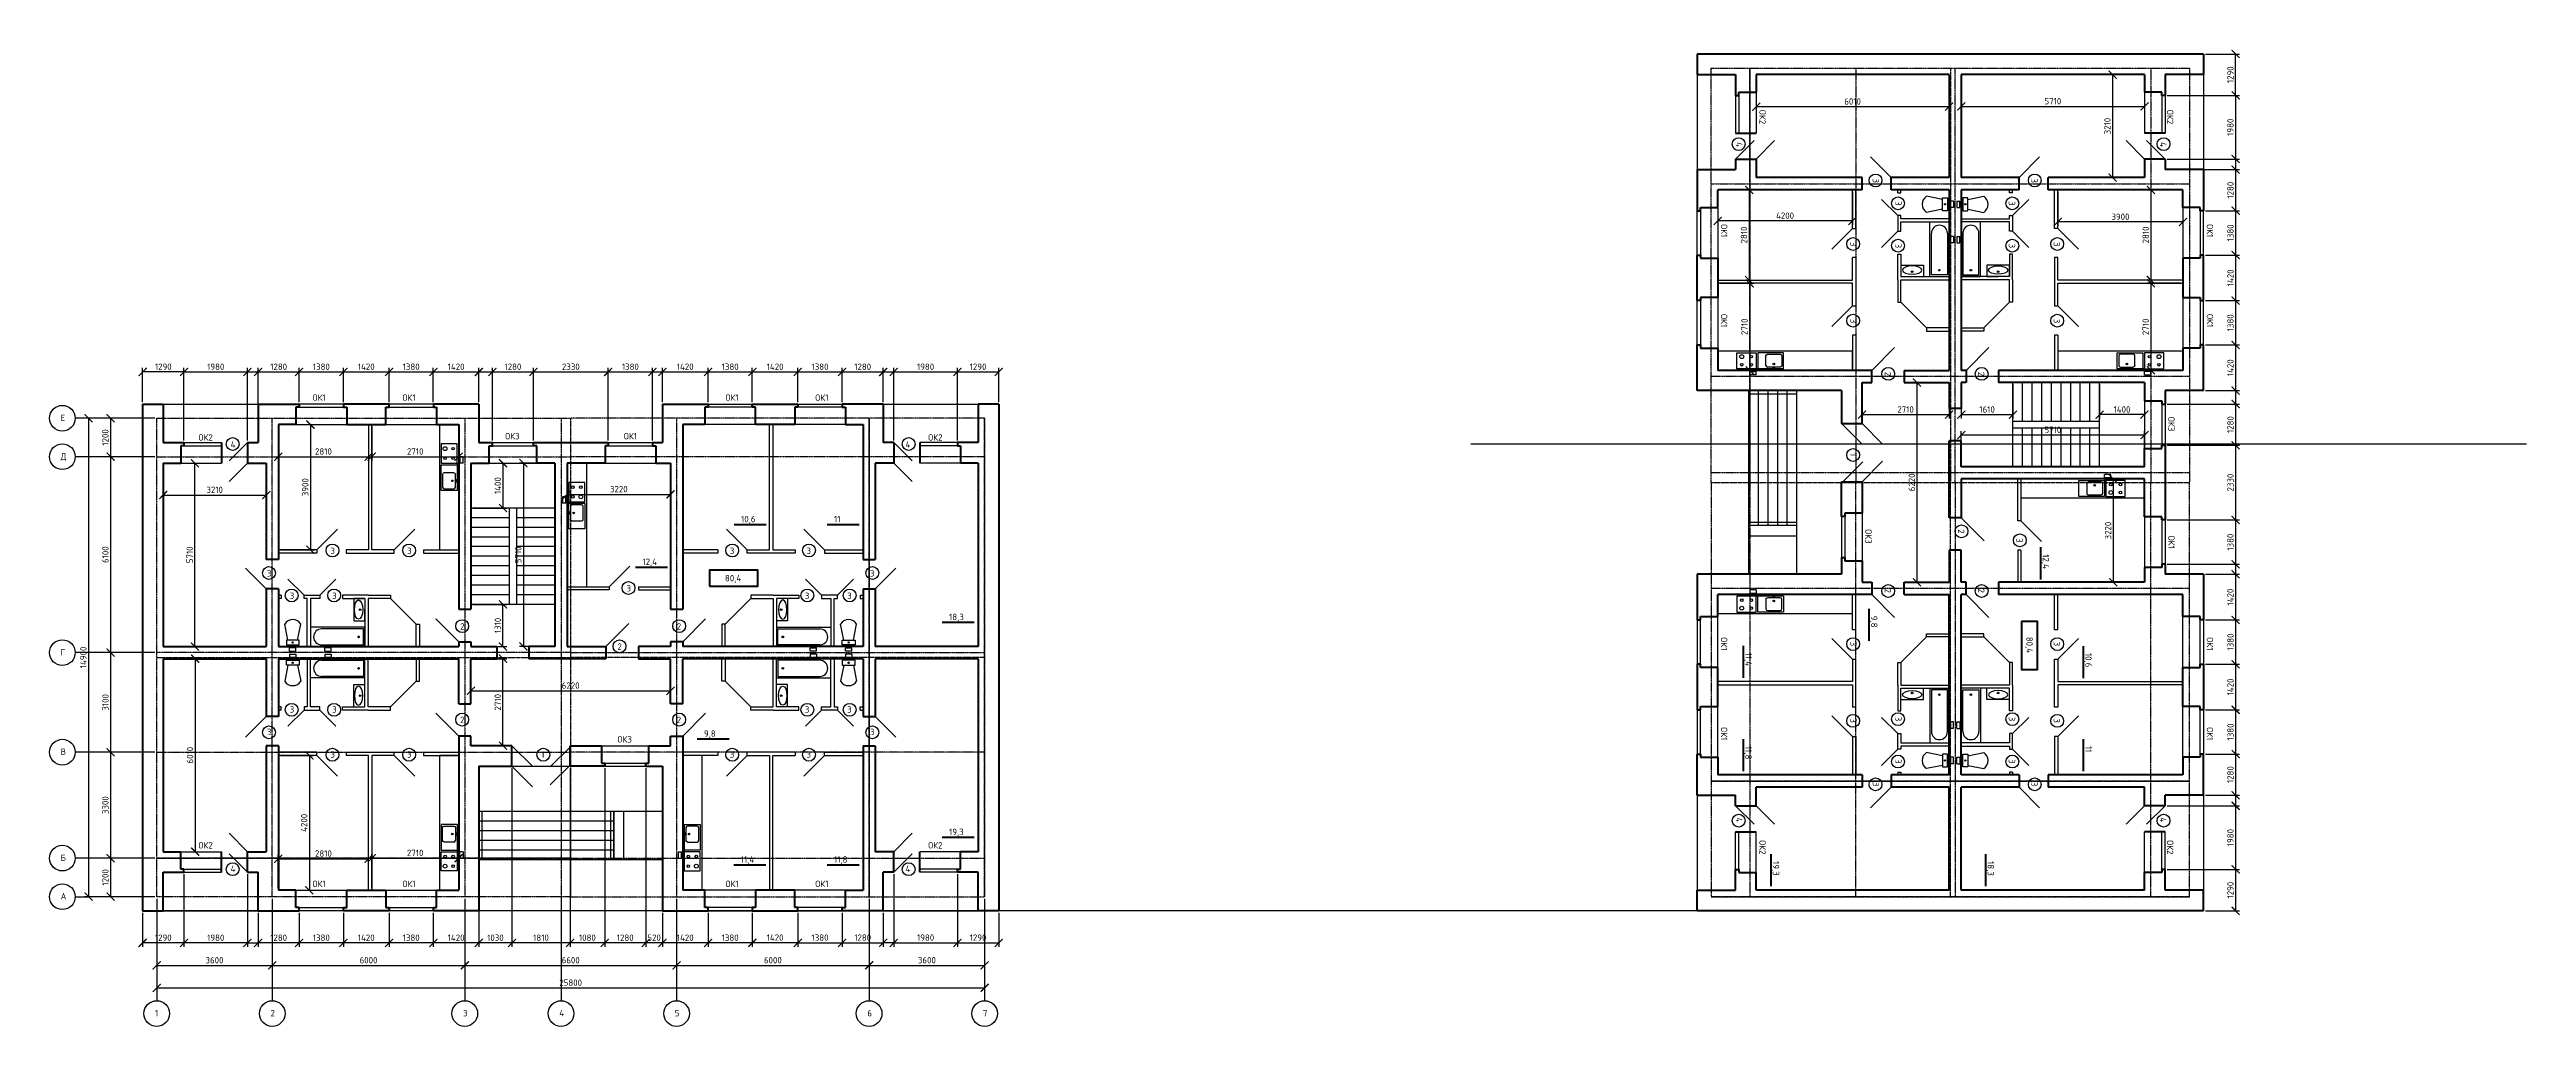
# Model space of a CAD drawing. Header units: millimetres. Extents: x -273369 to 399464, y -35443 to 194245.
# Drawn here: x -41133 to 36053, y 138517 to 168935 of the extents above; entities that cross this region are included whole.
import ezdxf

# ---------------------------------------------------------------- set-up
doc = ezdxf.new("R2010")
doc.units = ezdxf.units.MM
doc.linetypes.add('осевая', pattern=[50.8, 31.75, -6.35, 6.35, -6.35])
doc.linetypes.add('осеваяX2', pattern=[101.6, 63.5, -12.7, 12.7, -12.7])
doc.styles.add('Курс2', font='isocpeur.ttf', dxfattribs={"height": 2.5})
doc.dimstyles.new('Линейный', dxfattribs={"dimscale": 0, "dimtxt": 2, "dimasz": 2.5, "dimexe": 1.25, "dimexo": 0.625, "dimtad": 1, "dimtxsty": 'Курс2', "dimblk": 'ARCHTICK', "dimcen": 2.5, "dimadec": 0, "dimazin": 0, "dimtfac": 1, "dimtmove": 0, "dimatfit": 3, "dimldrblk": 'ARCHTICK', "dimfxl": 1, "dimarcsym": 0})

msp = doc.modelspace()

# ---------------------------------------------------------------- texts
at = {"style": 'Курс2'}
for s, rotation, p in [('ОК2', 270, (12150.178, 167056.594)), ('ОК2', 270, (24850.178, 167056.594)), ('4', 270, (11417.258, 166053.303)), ('4', 270, (24633.098, 166053.303)), ('3', 270, (15680.598, 164922.665)), ('3', 270, (20619.758, 164922.665)), ('3', 270, (16380.598, 164212.626)), ('3', 270, (19919.758, 164212.626)), ('ОК1', 270, (10950.178, 163500.354)), ('3', 270, (14980.598, 162944.887)), ('3', 270, (16380.598, 162892.401)), ('3', 270, (19919.758, 162892.401)), ('3', 270, (21319.758, 162944.887)), ('ОК1', 270, (26090.178, 163500.354)), ('ОК1', 270, (10950.178, 160700.354)), ('ОК1', 270, (26090.178, 160700.354)), ('3', 270, (14980.598, 160554.754)), ('3', 270, (21319.758, 160554.754)), ('2', 270, (16054.204, 158901.409)), ('2', 270, (18964.572, 158901.409)), ('ОК1', 360, (-32936.44, 157996.594)), ('ОК1', 360, (-30136.44, 157996.594)), ('ОК3', 270, (24890.178, 157500.354)), ('ОК3', 360, (-26936.44, 156796.594)), ('ОК1', 360, (-23236.44, 156796.594)), ('1', 270, (14980.598, 156375.169)), ('ОК3', 270, (15450.178, 154000.354)), ('2', 270, (18336.761, 153998.392)), ('3', 270, (20153.806, 153719.209)), ('ОК1', 270, (24890.178, 153800.354)), ('12,4', 270, (20978.331, 153221.074)), ('2', 270, (16054.204, 152151.778)), ('2', 270, (18964.572, 152151.778)), ('9,8', 270, (15626.845, 151304.096)), ('ОК1', 270, (10950.178, 150632.833)), ('80,4', 270, (20467.512, 150648.594)), ('ОК1', 270, (26090.178, 150632.833)), ('11,4', 270, (11709.347, 150156.716)), ('3', 270, (14980.598, 150498.433)), ('3', 270, (21319.758, 150498.433)), ('10,6', 270, (22308.093, 150146.22)), ('ОК3', 360, (-23436.44, 147356.594)), ('ОК1', 270, (10950.178, 147832.833)), ('3', 270, (14980.598, 148108.3)), ('3', 270, (16380.598, 148160.786)), ('3', 270, (19919.758, 148160.786)), ('3', 270, (21319.758, 148108.3)), ('ОК1', 270, (26090.178, 147832.833)), ('11,8', 270, (11709.347, 147250.763)), ('3', 270, (16380.598, 146840.561)), ('3', 270, (19919.758, 146840.561)), ('11', 270, (22308.093, 147250.763)), ('3', 270, (15680.598, 146130.522)), ('3', 270, (20619.758, 146130.522)), ('4', 270, (11417.258, 145019.884)), ('4', 270, (24633.098, 145019.884)), ('ОК2', 270, (12150.178, 144316.594)), ('19,3', 270, (12567.155, 143665.319)), ('18,3', 270, (19260.117, 143665.319)), ('ОК2', 270, (24850.178, 144316.594)), ('ОК1', 360, (-32936.44, 142856.594)), ('ОК1', 360, (-30136.44, 142856.594))]:
    msp.add_text(s, height=200, rotation=rotation, dxfattribs=at).set_placement(p)
for s, p in [('Е', (-40787.265, 157369.316)), ('ОК1', (-20068.919, 157996.594)), ('ОК1', (-17268.919, 157996.594)), ('ОК2', (-36492.68, 156756.594)), ('4', (-35489.389, 156539.513)), ('4', (-14455.971, 156539.513)), ('ОК2', (-13752.68, 156756.594)), ('Д', (-40787.265, 156169.316)), ('10,6', (-19582.306, 154214.508)), ('11', (-16686.85, 154214.508)), ('3', (-32380.973, 153226.174)), ('3', (-29990.841, 153226.174)), ('12,4', (-22657.16, 152884.747)), ('3', (-19934.519, 153226.174)), ('3', (-17544.386, 153226.174)), ('3', (-34358.751, 152526.174)), ('3', (-23155.295, 152060.222)), ('80,4', (-20084.68, 152373.928)), ('3', (-15566.608, 152526.174)), ('3', (-33648.713, 151826.174)), ('3', (-32328.487, 151826.174)), ('3', (-17596.873, 151826.174)), ('3', (-16276.647, 151826.174)), ('18,3', (-13101.405, 151166.532)), ('2', (-28337.496, 150870.988)), ('2', (-21587.864, 150870.988)), ('Г', (-40787.265, 150069.316)), ('2', (-23434.478, 150243.177)), ('3', (-33648.713, 148287.014)), ('3', (-32328.487, 148287.014)), ('3', (-17596.873, 148287.014)), ('3', (-16276.647, 148287.014)), ('3', (-34358.751, 147587.014)), ('2', (-28337.496, 147960.62)), ('2', (-21587.864, 147960.62)), ('9,8', (-20740.183, 147533.261)), ('3', (-15566.608, 147587.014)), ('В', (-40787.265, 146969.316)), ('3', (-32380.973, 146887.014)), ('3', (-29990.841, 146887.014)), ('1', (-25811.255, 146887.014)), ('3', (-19934.519, 146887.014)), ('3', (-17544.386, 146887.014)), ('19,3', (-13101.405, 144473.571)), ('Б', (-40787.265, 143669.316)), ('ОК2', (-36492.68, 144056.594)), ('11,4', (-19592.802, 143615.763)), ('11,8', (-16686.85, 143615.763)), ('ОК2', (-13752.68, 144056.594)), ('4', (-35489.389, 143323.674)), ('ОК1', (-20068.919, 142856.594)), ('ОК1', (-17268.919, 142856.594)), ('4', (-14455.971, 143323.674)), ('А', (-40787.265, 142469.316)), ('1', (-37847.265, 138829.316)), ('2', (-34247.265, 138829.316)), ('3', (-28247.265, 138829.316)), ('4', (-25247.265, 138829.316)), ('5', (-21647.265, 138829.316)), ('6', (-15647.265, 138829.316)), ('7', (-12047.265, 138829.316))]:
    msp.add_text(s, height=200, dxfattribs=at).set_placement(p)

# ---------------------------------------------------------------- blocks, each defined once
blk = doc.blocks.new('_ArchTick')
at = {"color": 0, "linetype": 'ByBlock', "lineweight": 60, "const_width": 0.15}
blk.add_lwpolyline([(-0.5, -0.5), (0.5, 0.5)], dxfattribs=at)
blk = doc.blocks.new('*D117')
at = {"color": 0, "lineweight": -2, "transparency": 16777216}
for p, q in [((26053, 168797), (27115, 168797)), ((26990, 167507), (26990, 168797)), ((24853, 167507), (27115, 167507))]:
    blk.add_line(p, q, dxfattribs=at)
at = {"layer": 'Defpoints', "color": 0, "transparency": 16777216}
for p in [(25990, 168797), (26990, 168797), (24790, 167507)]:
    blk.add_point(p, dxfattribs=at)
at = {"color": 0, "lineweight": -2, "transparency": 16777216, "xscale": 250, "yscale": 250, "zscale": 250}
for p, rotation in [((26990, 168797), 90), ((26990, 167507), 270)]:
    blk.add_blockref('_ArchTick', p, dxfattribs=dict(at, rotation=rotation))
at = {"color": 0, "transparency": 16777216, "insert": (26828, 168152), "char_height": 200, "attachment_point": 5, "rotation": 90, "style": 'Курс2'}
blk.add_mtext('1290', dxfattribs=at)
blk = doc.blocks.new('*D118')
at = {"color": 0, "lineweight": -2, "transparency": 16777216}
for p, q in [((24853, 167507), (27115, 167507)), ((26990, 167507), (26990, 165527)), ((24853, 165527), (27115, 165527))]:
    blk.add_line(p, q, dxfattribs=at)
at = {"layer": 'Defpoints', "color": 0, "transparency": 16777216}
for p in [(24790, 167507), (24790, 165527), (26990, 165527)]:
    blk.add_point(p, dxfattribs=at)
at = {"color": 0, "lineweight": -2, "transparency": 16777216, "xscale": 250, "yscale": 250, "zscale": 250}
for p, rotation in [((26990, 167507), 90), ((26990, 165527), 270)]:
    blk.add_blockref('_ArchTick', p, dxfattribs=dict(at, rotation=rotation))
at = {"color": 0, "transparency": 16777216, "insert": (26828, 166517), "char_height": 200, "attachment_point": 5, "rotation": 90, "style": 'Курс2'}
blk.add_mtext('1980', dxfattribs=at)
blk = doc.blocks.new('*D119')
at = {"color": 0, "lineweight": -2, "transparency": 16777216}
for p, q in [((24853, 165197), (27115, 165197)), ((26990, 165197), (26990, 163917)), ((26053, 163917), (27115, 163917))]:
    blk.add_line(p, q, dxfattribs=at)
at = {"layer": 'Defpoints', "color": 0, "transparency": 16777216}
for p in [(24790, 165197), (25990, 163917), (26990, 163917)]:
    blk.add_point(p, dxfattribs=at)
at = {"color": 0, "lineweight": -2, "transparency": 16777216, "xscale": 250, "yscale": 250, "zscale": 250}
for p, rotation in [((26990, 165197), 90), ((26990, 163917), 270)]:
    blk.add_blockref('_ArchTick', p, dxfattribs=dict(at, rotation=rotation))
at = {"color": 0, "transparency": 16777216, "insert": (26828, 164557), "char_height": 200, "attachment_point": 5, "rotation": 90, "style": 'Курс2'}
blk.add_mtext('1280', dxfattribs=at)
blk = doc.blocks.new('*D120')
at = {"color": 0, "lineweight": -2, "transparency": 16777216}
for p, q in [((26053, 163917), (27115, 163917)), ((26990, 163917), (26990, 162537)), ((26053, 162537), (27115, 162537))]:
    blk.add_line(p, q, dxfattribs=at)
at = {"layer": 'Defpoints', "color": 0, "transparency": 16777216}
for p in [(25990, 163917), (25990, 162537), (26990, 162537)]:
    blk.add_point(p, dxfattribs=at)
at = {"color": 0, "lineweight": -2, "transparency": 16777216, "xscale": 250, "yscale": 250, "zscale": 250}
for p, rotation in [((26990, 163917), 90), ((26990, 162537), 270)]:
    blk.add_blockref('_ArchTick', p, dxfattribs=dict(at, rotation=rotation))
at = {"color": 0, "transparency": 16777216, "insert": (26828, 163227), "char_height": 200, "attachment_point": 5, "rotation": 90, "style": 'Курс2'}
blk.add_mtext('1380', dxfattribs=at)
blk = doc.blocks.new('*D121')
at = {"color": 0, "lineweight": -2, "transparency": 16777216}
for p, q in [((26053, 162537), (27115, 162537)), ((26990, 162537), (26990, 161117)), ((26053, 161117), (27115, 161117))]:
    blk.add_line(p, q, dxfattribs=at)
at = {"layer": 'Defpoints', "color": 0, "transparency": 16777216}
for p in [(25990, 162537), (25990, 161117), (26990, 161117)]:
    blk.add_point(p, dxfattribs=at)
at = {"color": 0, "lineweight": -2, "transparency": 16777216, "xscale": 250, "yscale": 250, "zscale": 250}
for p, rotation in [((26990, 162537), 90), ((26990, 161117), 270)]:
    blk.add_blockref('_ArchTick', p, dxfattribs=dict(at, rotation=rotation))
at = {"color": 0, "transparency": 16777216, "insert": (26828, 161827), "char_height": 200, "attachment_point": 5, "rotation": 90, "style": 'Курс2'}
blk.add_mtext('1420', dxfattribs=at)
blk = doc.blocks.new('*D122')
at = {"color": 0, "lineweight": -2, "transparency": 16777216}
for p, q in [((26053, 161117), (27115, 161117)), ((26990, 161117), (26990, 159737)), ((26053, 159737), (27115, 159737))]:
    blk.add_line(p, q, dxfattribs=at)
at = {"layer": 'Defpoints', "color": 0, "transparency": 16777216}
for p in [(25990, 161117), (25990, 159737), (26990, 159737)]:
    blk.add_point(p, dxfattribs=at)
at = {"color": 0, "lineweight": -2, "transparency": 16777216, "xscale": 250, "yscale": 250, "zscale": 250}
for p, rotation in [((26990, 161117), 90), ((26990, 159737), 270)]:
    blk.add_blockref('_ArchTick', p, dxfattribs=dict(at, rotation=rotation))
at = {"color": 0, "transparency": 16777216, "insert": (26828, 160427), "char_height": 200, "attachment_point": 5, "rotation": 90, "style": 'Курс2'}
blk.add_mtext('1380', dxfattribs=at)
blk = doc.blocks.new('*D123')
at = {"color": 0, "lineweight": -2, "transparency": 16777216}
for p, q in [((26053, 159737), (27115, 159737)), ((26990, 159737), (26990, 158317)), ((26053, 158317), (27115, 158317))]:
    blk.add_line(p, q, dxfattribs=at)
at = {"layer": 'Defpoints', "color": 0, "transparency": 16777216}
for p in [(25990, 159737), (25990, 158317), (26990, 158317)]:
    blk.add_point(p, dxfattribs=at)
at = {"color": 0, "lineweight": -2, "transparency": 16777216, "xscale": 250, "yscale": 250, "zscale": 250}
for p, rotation in [((26990, 159737), 90), ((26990, 158317), 270)]:
    blk.add_blockref('_ArchTick', p, dxfattribs=dict(at, rotation=rotation))
at = {"color": 0, "transparency": 16777216, "insert": (26828, 159027), "char_height": 200, "attachment_point": 5, "rotation": 90, "style": 'Курс2'}
blk.add_mtext('1420', dxfattribs=at)
blk = doc.blocks.new('*D124')
at = {"color": 0, "lineweight": -2, "transparency": 16777216}
for p, q in [((24853, 157897), (27115, 157897)), ((26990, 157897), (26990, 156617)), ((24853, 156617), (27115, 156617))]:
    blk.add_line(p, q, dxfattribs=at)
at = {"layer": 'Defpoints', "color": 0, "transparency": 16777216}
for p in [(24790, 157897), (24790, 156617), (26990, 156617)]:
    blk.add_point(p, dxfattribs=at)
at = {"color": 0, "lineweight": -2, "transparency": 16777216, "xscale": 250, "yscale": 250, "zscale": 250}
for p, rotation in [((26990, 157897), 90), ((26990, 156617), 270)]:
    blk.add_blockref('_ArchTick', p, dxfattribs=dict(at, rotation=rotation))
at = {"color": 0, "transparency": 16777216, "insert": (26828, 157257), "char_height": 200, "attachment_point": 5, "rotation": 90, "style": 'Курс2'}
blk.add_mtext('1280', dxfattribs=at)
blk = doc.blocks.new('*D125')
at = {"color": 0, "lineweight": -2, "transparency": 16777216}
for p, q in [((24853, 156617), (27115, 156617)), ((26990, 156617), (26990, 154287)), ((24853, 154287), (27115, 154287))]:
    blk.add_line(p, q, dxfattribs=at)
at = {"layer": 'Defpoints', "color": 0, "transparency": 16777216}
for p in [(24790, 156617), (24790, 154287), (26990, 154287)]:
    blk.add_point(p, dxfattribs=at)
at = {"color": 0, "lineweight": -2, "transparency": 16777216, "xscale": 250, "yscale": 250, "zscale": 250}
for p, rotation in [((26990, 156617), 90), ((26990, 154287), 270)]:
    blk.add_blockref('_ArchTick', p, dxfattribs=dict(at, rotation=rotation))
at = {"color": 0, "transparency": 16777216, "insert": (26828, 155452), "char_height": 200, "attachment_point": 5, "rotation": 90, "style": 'Курс2'}
blk.add_mtext('2330', dxfattribs=at)
blk = doc.blocks.new('*D126')
at = {"color": 0, "lineweight": -2, "transparency": 16777216}
for p, q in [((24853, 154287), (27115, 154287)), ((26990, 154287), (26990, 152907)), ((24853, 152907), (27115, 152907))]:
    blk.add_line(p, q, dxfattribs=at)
at = {"layer": 'Defpoints', "color": 0, "transparency": 16777216}
for p in [(24790, 154287), (24790, 152907), (26990, 152907)]:
    blk.add_point(p, dxfattribs=at)
at = {"color": 0, "lineweight": -2, "transparency": 16777216, "xscale": 250, "yscale": 250, "zscale": 250}
for p, rotation in [((26990, 154287), 90), ((26990, 152907), 270)]:
    blk.add_blockref('_ArchTick', p, dxfattribs=dict(at, rotation=rotation))
at = {"color": 0, "transparency": 16777216, "insert": (26828, 153597), "char_height": 200, "attachment_point": 5, "rotation": 90, "style": 'Курс2'}
blk.add_mtext('1380', dxfattribs=at)
blk = doc.blocks.new('*D127')
at = {"color": 0, "lineweight": -2, "transparency": 16777216}
for p, q in [((26053, 152597), (27115, 152597)), ((26990, 152597), (26990, 151177)), ((26053, 151177), (27115, 151177))]:
    blk.add_line(p, q, dxfattribs=at)
at = {"layer": 'Defpoints', "color": 0, "transparency": 16777216}
for p in [(25990, 152597), (25990, 151177), (26990, 151177)]:
    blk.add_point(p, dxfattribs=at)
at = {"color": 0, "lineweight": -2, "transparency": 16777216, "xscale": 250, "yscale": 250, "zscale": 250}
for p, rotation in [((26990, 152597), 90), ((26990, 151177), 270)]:
    blk.add_blockref('_ArchTick', p, dxfattribs=dict(at, rotation=rotation))
at = {"color": 0, "transparency": 16777216, "insert": (26828, 151887), "char_height": 200, "attachment_point": 5, "rotation": 90, "style": 'Курс2'}
blk.add_mtext('1420', dxfattribs=at)
blk = doc.blocks.new('*D128')
at = {"color": 0, "lineweight": -2, "transparency": 16777216}
for p, q in [((26053, 151177), (27115, 151177)), ((26990, 151177), (26990, 149797)), ((26053, 149797), (27115, 149797))]:
    blk.add_line(p, q, dxfattribs=at)
at = {"layer": 'Defpoints', "color": 0, "transparency": 16777216}
for p in [(25990, 151177), (25990, 149797), (26990, 149797)]:
    blk.add_point(p, dxfattribs=at)
at = {"color": 0, "lineweight": -2, "transparency": 16777216, "xscale": 250, "yscale": 250, "zscale": 250}
for p, rotation in [((26990, 151177), 90), ((26990, 149797), 270)]:
    blk.add_blockref('_ArchTick', p, dxfattribs=dict(at, rotation=rotation))
at = {"color": 0, "transparency": 16777216, "insert": (26828, 150487), "char_height": 200, "attachment_point": 5, "rotation": 90, "style": 'Курс2'}
blk.add_mtext('1380', dxfattribs=at)
blk = doc.blocks.new('*D129')
at = {"color": 0, "lineweight": -2, "transparency": 16777216}
for p, q in [((26053, 149797), (27115, 149797)), ((26990, 149797), (26990, 148377)), ((26053, 148377), (27115, 148377))]:
    blk.add_line(p, q, dxfattribs=at)
at = {"layer": 'Defpoints', "color": 0, "transparency": 16777216}
for p in [(25990, 149797), (25990, 148377), (26990, 148377)]:
    blk.add_point(p, dxfattribs=at)
at = {"color": 0, "lineweight": -2, "transparency": 16777216, "xscale": 250, "yscale": 250, "zscale": 250}
for p, rotation in [((26990, 149797), 90), ((26990, 148377), 270)]:
    blk.add_blockref('_ArchTick', p, dxfattribs=dict(at, rotation=rotation))
at = {"color": 0, "transparency": 16777216, "insert": (26828, 149087), "char_height": 200, "attachment_point": 5, "rotation": 90, "style": 'Курс2'}
blk.add_mtext('1420', dxfattribs=at)
blk = doc.blocks.new('*D130')
at = {"color": 0, "lineweight": -2, "transparency": 16777216}
for p, q in [((26053, 148377), (27115, 148377)), ((26990, 148377), (26990, 146997)), ((26053, 146997), (27115, 146997))]:
    blk.add_line(p, q, dxfattribs=at)
at = {"layer": 'Defpoints', "color": 0, "transparency": 16777216}
for p in [(25990, 148377), (25990, 146997), (26990, 146997)]:
    blk.add_point(p, dxfattribs=at)
at = {"color": 0, "lineweight": -2, "transparency": 16777216, "xscale": 250, "yscale": 250, "zscale": 250}
for p, rotation in [((26990, 148377), 90), ((26990, 146997), 270)]:
    blk.add_blockref('_ArchTick', p, dxfattribs=dict(at, rotation=rotation))
at = {"color": 0, "transparency": 16777216, "insert": (26828, 147687), "char_height": 200, "attachment_point": 5, "rotation": 90, "style": 'Курс2'}
blk.add_mtext('1380', dxfattribs=at)
blk = doc.blocks.new('*D131')
at = {"color": 0, "lineweight": -2, "transparency": 16777216}
for p, q in [((26053, 146997), (27115, 146997)), ((26990, 146997), (26990, 145717)), ((26053, 145717), (27115, 145717))]:
    blk.add_line(p, q, dxfattribs=at)
at = {"layer": 'Defpoints', "color": 0, "transparency": 16777216}
for p in [(25990, 146997), (25990, 145717), (26990, 145717)]:
    blk.add_point(p, dxfattribs=at)
at = {"color": 0, "lineweight": -2, "transparency": 16777216, "xscale": 250, "yscale": 250, "zscale": 250}
for p, rotation in [((26990, 146997), 90), ((26990, 145717), 270)]:
    blk.add_blockref('_ArchTick', p, dxfattribs=dict(at, rotation=rotation))
at = {"color": 0, "transparency": 16777216, "insert": (26828, 146357), "char_height": 200, "attachment_point": 5, "rotation": 90, "style": 'Курс2'}
blk.add_mtext('1280', dxfattribs=at)
blk = doc.blocks.new('*D132')
at = {"color": 0, "lineweight": -2, "transparency": 16777216}
for p, q in [((24853, 145387), (27115, 145387)), ((26990, 145387), (26990, 143407)), ((24853, 143407), (27115, 143407))]:
    blk.add_line(p, q, dxfattribs=at)
at = {"layer": 'Defpoints', "color": 0, "transparency": 16777216}
for p in [(24790, 145387), (24790, 143407), (26990, 143407)]:
    blk.add_point(p, dxfattribs=at)
at = {"color": 0, "lineweight": -2, "transparency": 16777216, "xscale": 250, "yscale": 250, "zscale": 250}
for p, rotation in [((26990, 145387), 90), ((26990, 143407), 270)]:
    blk.add_blockref('_ArchTick', p, dxfattribs=dict(at, rotation=rotation))
at = {"color": 0, "transparency": 16777216, "insert": (26828, 144397), "char_height": 200, "attachment_point": 5, "rotation": 90, "style": 'Курс2'}
blk.add_mtext('1980', dxfattribs=at)
blk = doc.blocks.new('*D133')
at = {"color": 0, "lineweight": -2, "transparency": 16777216}
for p, q in [((24853, 143407), (27115, 143407)), ((26990, 143407), (26990, 142117)), ((26053, 142117), (27115, 142117))]:
    blk.add_line(p, q, dxfattribs=at)
at = {"layer": 'Defpoints', "color": 0, "transparency": 16777216}
for p in [(24790, 143407), (25990, 142117), (26990, 142117)]:
    blk.add_point(p, dxfattribs=at)
at = {"color": 0, "lineweight": -2, "transparency": 16777216, "xscale": 250, "yscale": 250, "zscale": 250}
for p, rotation in [((26990, 143407), 90), ((26990, 142117), 270)]:
    blk.add_blockref('_ArchTick', p, dxfattribs=dict(at, rotation=rotation))
at = {"color": 0, "transparency": 16777216, "insert": (26828, 142762), "char_height": 200, "attachment_point": 5, "rotation": 90, "style": 'Курс2'}
blk.add_mtext('1290', dxfattribs=at)
blk = doc.blocks.new('*D134')
at = {"color": 0, "lineweight": -2, "transparency": 16777216}
for p, q in [((24088, 155567), (23054, 155567)), ((23179, 155567), (23179, 152347)), ((24088, 152347), (23054, 152347))]:
    blk.add_line(p, q, dxfattribs=at)
at = {"layer": 'Defpoints', "color": 0, "transparency": 16777216}
for p in [(24150, 155567), (23179, 152347), (24150, 152347)]:
    blk.add_point(p, dxfattribs=at)
at = {"color": 0, "lineweight": -2, "transparency": 16777216, "xscale": 250, "yscale": 250, "zscale": 250}
for p, rotation in [((23179, 155567), 90), ((23179, 152347), 270)]:
    blk.add_blockref('_ArchTick', p, dxfattribs=dict(at, rotation=rotation))
at = {"color": 0, "transparency": 16777216, "insert": (23016, 153957), "char_height": 200, "attachment_point": 5, "rotation": 90, "style": 'Курс2'}
blk.add_mtext('3220', dxfattribs=at)
blk = doc.blocks.new('*D135')
at = {"color": 0, "lineweight": -2, "transparency": 16777216}
for p, q in [((12050, 168094), (12050, 167032)), ((18060, 168094), (18060, 167032)), ((18060, 167157), (12050, 167157))]:
    blk.add_line(p, q, dxfattribs=at)
at = {"layer": 'Defpoints', "color": 0, "transparency": 16777216}
for p in [(12050, 168157), (18060, 168157), (12050, 167157)]:
    blk.add_point(p, dxfattribs=at)
at = {"color": 0, "lineweight": -2, "transparency": 16777216, "xscale": 250, "yscale": 250, "zscale": 250, "rotation": 180}
blk.add_blockref('_ArchTick', (12050, 167157), dxfattribs=at)
at = {"color": 0, "lineweight": -2, "transparency": 16777216, "xscale": 250, "yscale": 250, "zscale": 250}
blk.add_blockref('_ArchTick', (18060, 167157), dxfattribs=at)
at = {"color": 0, "transparency": 16777216, "insert": (15055, 167319), "char_height": 200, "attachment_point": 5, "style": 'Курс2'}
blk.add_mtext('6010', dxfattribs=at)
blk = doc.blocks.new('*D136')
at = {"color": 0, "lineweight": -2, "transparency": 16777216}
for p, q in [((18440, 168094), (18440, 167041)), ((24150, 168094), (24150, 167041)), ((18440, 167166), (24150, 167166))]:
    blk.add_line(p, q, dxfattribs=at)
at = {"layer": 'Defpoints', "color": 0, "transparency": 16777216}
for p in [(18440, 168157), (24150, 168157), (24150, 167166)]:
    blk.add_point(p, dxfattribs=at)
at = {"color": 0, "lineweight": -2, "transparency": 16777216, "xscale": 250, "yscale": 250, "zscale": 250, "rotation": 180}
blk.add_blockref('_ArchTick', (18440, 167166), dxfattribs=at)
at = {"color": 0, "lineweight": -2, "transparency": 16777216, "xscale": 250, "yscale": 250, "zscale": 250}
blk.add_blockref('_ArchTick', (24150, 167166), dxfattribs=at)
at = {"color": 0, "transparency": 16777216, "insert": (21295, 167329), "char_height": 200, "attachment_point": 5, "style": 'Курс2'}
blk.add_mtext('5710', dxfattribs=at)
blk = doc.blocks.new('*D137')
at = {"color": 0, "lineweight": -2, "transparency": 16777216}
for p, q in [((24088, 168157), (23032, 168157)), ((23157, 168157), (23157, 164947)), ((24088, 164947), (23032, 164947))]:
    blk.add_line(p, q, dxfattribs=at)
at = {"layer": 'Defpoints', "color": 0, "transparency": 16777216}
for p in [(24150, 168157), (23157, 164947), (24150, 164947)]:
    blk.add_point(p, dxfattribs=at)
at = {"color": 0, "lineweight": -2, "transparency": 16777216, "xscale": 250, "yscale": 250, "zscale": 250}
for p, rotation in [((23157, 168157), 90), ((23157, 164947), 270)]:
    blk.add_blockref('_ArchTick', p, dxfattribs=dict(at, rotation=rotation))
at = {"color": 0, "transparency": 16777216, "insert": (22994, 166552), "char_height": 200, "attachment_point": 5, "rotation": 90, "style": 'Курс2'}
blk.add_mtext('3210', dxfattribs=at)
blk = doc.blocks.new('*D138')
at = {"color": 0, "lineweight": -2, "transparency": 16777216}
for p, q in [((25288, 164567), (24225, 164567)), ((24350, 164567), (24350, 161757)), ((25288, 161757), (24225, 161757))]:
    blk.add_line(p, q, dxfattribs=at)
at = {"layer": 'Defpoints', "color": 0, "transparency": 16777216}
for p in [(25350, 164567), (24350, 161757), (25350, 161757)]:
    blk.add_point(p, dxfattribs=at)
at = {"color": 0, "lineweight": -2, "transparency": 16777216, "xscale": 250, "yscale": 250, "zscale": 250}
for p, rotation in [((24350, 164567), 90), ((24350, 161757), 270)]:
    blk.add_blockref('_ArchTick', p, dxfattribs=dict(at, rotation=rotation))
at = {"color": 0, "transparency": 16777216, "insert": (24188, 163162), "char_height": 200, "attachment_point": 5, "rotation": 90, "style": 'Курс2'}
blk.add_mtext('2810', dxfattribs=at)
blk = doc.blocks.new('*D139')
at = {"color": 0, "lineweight": -2, "transparency": 16777216}
for p, q in [((25288, 161657), (24225, 161657)), ((24350, 161657), (24350, 158947)), ((25288, 158947), (24225, 158947))]:
    blk.add_line(p, q, dxfattribs=at)
at = {"layer": 'Defpoints', "color": 0, "transparency": 16777216}
for p in [(25350, 161657), (24350, 158947), (25350, 158947)]:
    blk.add_point(p, dxfattribs=at)
at = {"color": 0, "lineweight": -2, "transparency": 16777216, "xscale": 250, "yscale": 250, "zscale": 250}
for p, rotation in [((24350, 161657), 90), ((24350, 158947), 270)]:
    blk.add_blockref('_ArchTick', p, dxfattribs=dict(at, rotation=rotation))
at = {"color": 0, "transparency": 16777216, "insert": (24188, 160302), "char_height": 200, "attachment_point": 5, "rotation": 90, "style": 'Курс2'}
blk.add_mtext('2710', dxfattribs=at)
blk = doc.blocks.new('*D140')
at = {"color": 0, "lineweight": -2, "transparency": 16777216}
for p, q in [((10850, 164504), (10850, 163475)), ((15050, 164504), (15050, 163475)), ((15050, 163600), (10850, 163600))]:
    blk.add_line(p, q, dxfattribs=at)
at = {"layer": 'Defpoints', "color": 0, "transparency": 16777216}
for p in [(10850, 164567), (15050, 164567), (10850, 163600)]:
    blk.add_point(p, dxfattribs=at)
at = {"color": 0, "lineweight": -2, "transparency": 16777216, "xscale": 250, "yscale": 250, "zscale": 250, "rotation": 180}
blk.add_blockref('_ArchTick', (10850, 163600), dxfattribs=at)
at = {"color": 0, "lineweight": -2, "transparency": 16777216, "xscale": 250, "yscale": 250, "zscale": 250}
blk.add_blockref('_ArchTick', (15050, 163600), dxfattribs=at)
at = {"color": 0, "transparency": 16777216, "insert": (12950, 163763), "char_height": 200, "attachment_point": 5, "style": 'Курс2'}
blk.add_mtext('4200', dxfattribs=at)
blk = doc.blocks.new('*D141')
at = {"color": 0, "lineweight": -2, "transparency": 16777216}
for p, q in [((10913, 164567), (11957, 164567)), ((11832, 164567), (11832, 161757)), ((10913, 161757), (11957, 161757))]:
    blk.add_line(p, q, dxfattribs=at)
at = {"layer": 'Defpoints', "color": 0, "transparency": 16777216}
for p in [(10850, 164567), (10850, 161757), (11832, 161757)]:
    blk.add_point(p, dxfattribs=at)
at = {"color": 0, "lineweight": -2, "transparency": 16777216, "xscale": 250, "yscale": 250, "zscale": 250}
for p, rotation in [((11832, 164567), 90), ((11832, 161757), 270)]:
    blk.add_blockref('_ArchTick', p, dxfattribs=dict(at, rotation=rotation))
at = {"color": 0, "transparency": 16777216, "insert": (11670, 163162), "char_height": 200, "attachment_point": 5, "rotation": 90, "style": 'Курс2'}
blk.add_mtext('2810', dxfattribs=at)
blk = doc.blocks.new('*D142')
at = {"color": 0, "lineweight": -2, "transparency": 16777216}
for p, q in [((10913, 161657), (11975, 161657)), ((11850, 161657), (11850, 158947)), ((10913, 158947), (11975, 158947))]:
    blk.add_line(p, q, dxfattribs=at)
at = {"layer": 'Defpoints', "color": 0, "transparency": 16777216}
for p in [(10850, 161657), (10850, 158947), (11850, 158947)]:
    blk.add_point(p, dxfattribs=at)
at = {"color": 0, "lineweight": -2, "transparency": 16777216, "xscale": 250, "yscale": 250, "zscale": 250}
for p, rotation in [((11850, 161657), 90), ((11850, 158947), 270)]:
    blk.add_blockref('_ArchTick', p, dxfattribs=dict(at, rotation=rotation))
at = {"color": 0, "transparency": 16777216, "insert": (11687, 160302), "char_height": 200, "attachment_point": 5, "rotation": 90, "style": 'Курс2'}
blk.add_mtext('2710', dxfattribs=at)
blk = doc.blocks.new('*D143')
at = {"color": 0, "lineweight": -2, "transparency": 16777216}
for p, q in [((15350, 158504), (15350, 157442)), ((18060, 158504), (18060, 157442)), ((15350, 157567), (18060, 157567))]:
    blk.add_line(p, q, dxfattribs=at)
at = {"layer": 'Defpoints', "color": 0, "transparency": 16777216}
for p in [(15350, 158567), (18060, 158567), (18060, 157567)]:
    blk.add_point(p, dxfattribs=at)
at = {"color": 0, "lineweight": -2, "transparency": 16777216, "xscale": 250, "yscale": 250, "zscale": 250, "rotation": 180}
blk.add_blockref('_ArchTick', (15350, 157567), dxfattribs=at)
at = {"color": 0, "lineweight": -2, "transparency": 16777216, "xscale": 250, "yscale": 250, "zscale": 250}
blk.add_blockref('_ArchTick', (18060, 157567), dxfattribs=at)
at = {"color": 0, "transparency": 16777216, "insert": (16705, 157729), "char_height": 200, "attachment_point": 5, "style": 'Курс2'}
blk.add_mtext('2710', dxfattribs=at)
blk = doc.blocks.new('*D144')
at = {"color": 0, "lineweight": -2, "transparency": 16777216}
for p, q in [((18440, 158504), (18440, 157442)), ((20050, 158504), (20050, 157442)), ((18440, 157567), (20050, 157567))]:
    blk.add_line(p, q, dxfattribs=at)
at = {"layer": 'Defpoints', "color": 0, "transparency": 16777216}
for p in [(18440, 158567), (20050, 158567), (20050, 157567)]:
    blk.add_point(p, dxfattribs=at)
at = {"color": 0, "lineweight": -2, "transparency": 16777216, "xscale": 250, "yscale": 250, "zscale": 250, "rotation": 180}
blk.add_blockref('_ArchTick', (18440, 157567), dxfattribs=at)
at = {"color": 0, "lineweight": -2, "transparency": 16777216, "xscale": 250, "yscale": 250, "zscale": 250}
blk.add_blockref('_ArchTick', (20050, 157567), dxfattribs=at)
at = {"color": 0, "transparency": 16777216, "insert": (19245, 157729), "char_height": 200, "attachment_point": 5, "style": 'Курс2'}
blk.add_mtext('1610', dxfattribs=at)
blk = doc.blocks.new('*D145')
at = {"color": 0, "lineweight": -2, "transparency": 16777216}
for p, q in [((22750, 158504), (22750, 157442)), ((24150, 158504), (24150, 157442)), ((24150, 157567), (22750, 157567))]:
    blk.add_line(p, q, dxfattribs=at)
at = {"layer": 'Defpoints', "color": 0, "transparency": 16777216}
for p in [(22750, 158567), (24150, 158567), (22750, 157567)]:
    blk.add_point(p, dxfattribs=at)
at = {"color": 0, "lineweight": -2, "transparency": 16777216, "xscale": 250, "yscale": 250, "zscale": 250, "rotation": 180}
blk.add_blockref('_ArchTick', (22750, 157567), dxfattribs=at)
at = {"color": 0, "lineweight": -2, "transparency": 16777216, "xscale": 250, "yscale": 250, "zscale": 250}
blk.add_blockref('_ArchTick', (24150, 157567), dxfattribs=at)
at = {"color": 0, "transparency": 16777216, "insert": (23450, 157729), "char_height": 200, "attachment_point": 5, "style": 'Курс2'}
blk.add_mtext('1400', dxfattribs=at)
blk = doc.blocks.new('*D146')
at = {"color": 0, "lineweight": -2, "transparency": 16777216}
for p, q in [((18440, 156009), (18440, 157055)), ((24150, 156930), (18440, 156930)), ((24150, 156009), (24150, 157055))]:
    blk.add_line(p, q, dxfattribs=at)
at = {"layer": 'Defpoints', "color": 0, "transparency": 16777216}
for p in [(18440, 156930), (18440, 155947), (24150, 155947)]:
    blk.add_point(p, dxfattribs=at)
at = {"color": 0, "lineweight": -2, "transparency": 16777216, "xscale": 250, "yscale": 250, "zscale": 250, "rotation": 180}
blk.add_blockref('_ArchTick', (18440, 156930), dxfattribs=at)
at = {"color": 0, "lineweight": -2, "transparency": 16777216, "xscale": 250, "yscale": 250, "zscale": 250}
blk.add_blockref('_ArchTick', (24150, 156930), dxfattribs=at)
at = {"color": 0, "transparency": 16777216, "insert": (21295, 157092), "char_height": 200, "attachment_point": 5, "style": 'Курс2'}
blk.add_mtext('5710', dxfattribs=at)
blk = doc.blocks.new('*D147')
at = {"color": 0, "lineweight": -2, "transparency": 16777216}
for p, q in [((21450, 164504), (21450, 163442)), ((25350, 164504), (25350, 163442)), ((25350, 163567), (21450, 163567))]:
    blk.add_line(p, q, dxfattribs=at)
at = {"layer": 'Defpoints', "color": 0, "transparency": 16777216}
for p in [(21450, 164567), (25350, 164567), (21450, 163567)]:
    blk.add_point(p, dxfattribs=at)
at = {"color": 0, "lineweight": -2, "transparency": 16777216, "xscale": 250, "yscale": 250, "zscale": 250, "rotation": 180}
blk.add_blockref('_ArchTick', (21450, 163567), dxfattribs=at)
at = {"color": 0, "lineweight": -2, "transparency": 16777216, "xscale": 250, "yscale": 250, "zscale": 250}
blk.add_blockref('_ArchTick', (25350, 163567), dxfattribs=at)
at = {"color": 0, "transparency": 16777216, "insert": (23400, 163729), "char_height": 200, "attachment_point": 5, "style": 'Курс2'}
blk.add_mtext('3900', dxfattribs=at)
blk = doc.blocks.new('*D148')
at = {"color": 0, "lineweight": -2, "transparency": 16777216}
for p, q in [((17998, 158567), (16935, 158567)), ((17060, 158567), (17060, 152347)), ((17998, 152347), (16935, 152347))]:
    blk.add_line(p, q, dxfattribs=at)
at = {"layer": 'Defpoints', "color": 0, "transparency": 16777216}
for p in [(18060, 158567), (17060, 152347), (18060, 152347)]:
    blk.add_point(p, dxfattribs=at)
at = {"color": 0, "lineweight": -2, "transparency": 16777216, "xscale": 250, "yscale": 250, "zscale": 250}
for p, rotation in [((17060, 158567), 90), ((17060, 152347), 270)]:
    blk.add_blockref('_ArchTick', p, dxfattribs=dict(at, rotation=rotation))
at = {"color": 0, "transparency": 16777216, "insert": (16898, 155457), "char_height": 200, "attachment_point": 5, "rotation": 90, "style": 'Курс2'}
blk.add_mtext('6220', dxfattribs=at)
blk = doc.blocks.new('*D276')
at = {"color": 0, "lineweight": -2, "transparency": 16777216}
for p, q in [((-38233, 157959), (-38233, 159022)), ((-36943, 156759), (-36943, 159022)), ((-36943, 158897), (-38233, 158897))]:
    blk.add_line(p, q, dxfattribs=at)
at = {"layer": 'Defpoints', "color": 0, "transparency": 16777216}
for p in [(-38233, 158897), (-38233, 157897), (-36943, 156697)]:
    blk.add_point(p, dxfattribs=at)
at = {"color": 0, "lineweight": -2, "transparency": 16777216, "xscale": 250, "yscale": 250, "zscale": 250, "rotation": 180}
blk.add_blockref('_ArchTick', (-38233, 158897), dxfattribs=at)
at = {"color": 0, "lineweight": -2, "transparency": 16777216, "xscale": 250, "yscale": 250, "zscale": 250}
blk.add_blockref('_ArchTick', (-36943, 158897), dxfattribs=at)
at = {"color": 0, "transparency": 16777216, "insert": (-37588, 159059), "char_height": 200, "attachment_point": 5, "style": 'Курс2'}
blk.add_mtext('1290', dxfattribs=at)
blk = doc.blocks.new('*D277')
at = {"color": 0, "lineweight": -2, "transparency": 16777216}
for p, q in [((-36943, 156759), (-36943, 159022)), ((-34963, 156759), (-34963, 159022)), ((-36943, 158897), (-34963, 158897))]:
    blk.add_line(p, q, dxfattribs=at)
at = {"layer": 'Defpoints', "color": 0, "transparency": 16777216}
for p in [(-34963, 158897), (-36943, 156697), (-34963, 156697)]:
    blk.add_point(p, dxfattribs=at)
at = {"color": 0, "lineweight": -2, "transparency": 16777216, "xscale": 250, "yscale": 250, "zscale": 250, "rotation": 180}
blk.add_blockref('_ArchTick', (-36943, 158897), dxfattribs=at)
at = {"color": 0, "lineweight": -2, "transparency": 16777216, "xscale": 250, "yscale": 250, "zscale": 250}
blk.add_blockref('_ArchTick', (-34963, 158897), dxfattribs=at)
at = {"color": 0, "transparency": 16777216, "insert": (-35953, 159059), "char_height": 200, "attachment_point": 5, "style": 'Курс2'}
blk.add_mtext('1980', dxfattribs=at)
blk = doc.blocks.new('*D278')
at = {"color": 0, "lineweight": -2, "transparency": 16777216}
for p, q in [((-34633, 156759), (-34633, 159022)), ((-33353, 157959), (-33353, 159022)), ((-34633, 158897), (-33353, 158897))]:
    blk.add_line(p, q, dxfattribs=at)
at = {"layer": 'Defpoints', "color": 0, "transparency": 16777216}
for p in [(-33353, 158897), (-33353, 157897), (-34633, 156697)]:
    blk.add_point(p, dxfattribs=at)
at = {"color": 0, "lineweight": -2, "transparency": 16777216, "xscale": 250, "yscale": 250, "zscale": 250, "rotation": 180}
blk.add_blockref('_ArchTick', (-34633, 158897), dxfattribs=at)
at = {"color": 0, "lineweight": -2, "transparency": 16777216, "xscale": 250, "yscale": 250, "zscale": 250}
blk.add_blockref('_ArchTick', (-33353, 158897), dxfattribs=at)
at = {"color": 0, "transparency": 16777216, "insert": (-33993, 159059), "char_height": 200, "attachment_point": 5, "style": 'Курс2'}
blk.add_mtext('1280', dxfattribs=at)
blk = doc.blocks.new('*D279')
at = {"color": 0, "lineweight": -2, "transparency": 16777216}
for p, q in [((-33353, 157959), (-33353, 159022)), ((-31973, 157959), (-31973, 159022)), ((-33353, 158897), (-31973, 158897))]:
    blk.add_line(p, q, dxfattribs=at)
at = {"layer": 'Defpoints', "color": 0, "transparency": 16777216}
for p in [(-31973, 158897), (-33353, 157897), (-31973, 157897)]:
    blk.add_point(p, dxfattribs=at)
at = {"color": 0, "lineweight": -2, "transparency": 16777216, "xscale": 250, "yscale": 250, "zscale": 250, "rotation": 180}
blk.add_blockref('_ArchTick', (-33353, 158897), dxfattribs=at)
at = {"color": 0, "lineweight": -2, "transparency": 16777216, "xscale": 250, "yscale": 250, "zscale": 250}
blk.add_blockref('_ArchTick', (-31973, 158897), dxfattribs=at)
at = {"color": 0, "transparency": 16777216, "insert": (-32663, 159059), "char_height": 200, "attachment_point": 5, "style": 'Курс2'}
blk.add_mtext('1380', dxfattribs=at)
blk = doc.blocks.new('*D280')
at = {"color": 0, "lineweight": -2, "transparency": 16777216}
for p, q in [((-31973, 157959), (-31973, 159022)), ((-30553, 157959), (-30553, 159022)), ((-31973, 158897), (-30553, 158897))]:
    blk.add_line(p, q, dxfattribs=at)
at = {"layer": 'Defpoints', "color": 0, "transparency": 16777216}
for p in [(-30553, 158897), (-31973, 157897), (-30553, 157897)]:
    blk.add_point(p, dxfattribs=at)
at = {"color": 0, "lineweight": -2, "transparency": 16777216, "xscale": 250, "yscale": 250, "zscale": 250, "rotation": 180}
blk.add_blockref('_ArchTick', (-31973, 158897), dxfattribs=at)
at = {"color": 0, "lineweight": -2, "transparency": 16777216, "xscale": 250, "yscale": 250, "zscale": 250}
blk.add_blockref('_ArchTick', (-30553, 158897), dxfattribs=at)
at = {"color": 0, "transparency": 16777216, "insert": (-31263, 159059), "char_height": 200, "attachment_point": 5, "style": 'Курс2'}
blk.add_mtext('1420', dxfattribs=at)
blk = doc.blocks.new('*D281')
at = {"color": 0, "lineweight": -2, "transparency": 16777216}
for p, q in [((-30553, 157959), (-30553, 159022)), ((-29173, 157959), (-29173, 159022)), ((-30553, 158897), (-29173, 158897))]:
    blk.add_line(p, q, dxfattribs=at)
at = {"layer": 'Defpoints', "color": 0, "transparency": 16777216}
for p in [(-29173, 158897), (-30553, 157897), (-29173, 157897)]:
    blk.add_point(p, dxfattribs=at)
at = {"color": 0, "lineweight": -2, "transparency": 16777216, "xscale": 250, "yscale": 250, "zscale": 250, "rotation": 180}
blk.add_blockref('_ArchTick', (-30553, 158897), dxfattribs=at)
at = {"color": 0, "lineweight": -2, "transparency": 16777216, "xscale": 250, "yscale": 250, "zscale": 250}
blk.add_blockref('_ArchTick', (-29173, 158897), dxfattribs=at)
at = {"color": 0, "transparency": 16777216, "insert": (-29863, 159059), "char_height": 200, "attachment_point": 5, "style": 'Курс2'}
blk.add_mtext('1380', dxfattribs=at)
blk = doc.blocks.new('*D255')
at = {"color": 0, "lineweight": -2, "transparency": 16777216}
for p, q in [((-29173, 157959), (-29173, 159022)), ((-27753, 157959), (-27753, 159022)), ((-29173, 158897), (-27753, 158897))]:
    blk.add_line(p, q, dxfattribs=at)
at = {"layer": 'Defpoints', "color": 0, "transparency": 16777216}
for p in [(-27753, 158897), (-29173, 157897), (-27753, 157897)]:
    blk.add_point(p, dxfattribs=at)
at = {"color": 0, "lineweight": -2, "transparency": 16777216, "xscale": 250, "yscale": 250, "zscale": 250, "rotation": 180}
blk.add_blockref('_ArchTick', (-29173, 158897), dxfattribs=at)
at = {"color": 0, "lineweight": -2, "transparency": 16777216, "xscale": 250, "yscale": 250, "zscale": 250}
blk.add_blockref('_ArchTick', (-27753, 158897), dxfattribs=at)
at = {"color": 0, "transparency": 16777216, "insert": (-28463, 159059), "char_height": 200, "attachment_point": 5, "style": 'Курс2'}
blk.add_mtext('1420', dxfattribs=at)
blk = doc.blocks.new('*D256')
at = {"color": 0, "lineweight": -2, "transparency": 16777216}
for p, q in [((-27333, 156759), (-27333, 159022)), ((-26053, 156759), (-26053, 159022)), ((-27333, 158897), (-26053, 158897))]:
    blk.add_line(p, q, dxfattribs=at)
at = {"layer": 'Defpoints', "color": 0, "transparency": 16777216}
for p in [(-26053, 158897), (-27333, 156697), (-26053, 156697)]:
    blk.add_point(p, dxfattribs=at)
at = {"color": 0, "lineweight": -2, "transparency": 16777216, "xscale": 250, "yscale": 250, "zscale": 250, "rotation": 180}
blk.add_blockref('_ArchTick', (-27333, 158897), dxfattribs=at)
at = {"color": 0, "lineweight": -2, "transparency": 16777216, "xscale": 250, "yscale": 250, "zscale": 250}
blk.add_blockref('_ArchTick', (-26053, 158897), dxfattribs=at)
at = {"color": 0, "transparency": 16777216, "insert": (-26693, 159059), "char_height": 200, "attachment_point": 5, "style": 'Курс2'}
blk.add_mtext('1280', dxfattribs=at)
blk = doc.blocks.new('*D257')
at = {"color": 0, "lineweight": -2, "transparency": 16777216}
for p, q in [((-26053, 156759), (-26053, 159022)), ((-23723, 156759), (-23723, 159022)), ((-26053, 158897), (-23723, 158897))]:
    blk.add_line(p, q, dxfattribs=at)
at = {"layer": 'Defpoints', "color": 0, "transparency": 16777216}
for p in [(-23723, 158897), (-26053, 156697), (-23723, 156697)]:
    blk.add_point(p, dxfattribs=at)
at = {"color": 0, "lineweight": -2, "transparency": 16777216, "xscale": 250, "yscale": 250, "zscale": 250, "rotation": 180}
blk.add_blockref('_ArchTick', (-26053, 158897), dxfattribs=at)
at = {"color": 0, "lineweight": -2, "transparency": 16777216, "xscale": 250, "yscale": 250, "zscale": 250}
blk.add_blockref('_ArchTick', (-23723, 158897), dxfattribs=at)
at = {"color": 0, "transparency": 16777216, "insert": (-24888, 159059), "char_height": 200, "attachment_point": 5, "style": 'Курс2'}
blk.add_mtext('2330', dxfattribs=at)
blk = doc.blocks.new('*D258')
at = {"color": 0, "lineweight": -2, "transparency": 16777216}
for p, q in [((-23723, 156759), (-23723, 159022)), ((-22343, 156759), (-22343, 159022)), ((-23723, 158897), (-22343, 158897))]:
    blk.add_line(p, q, dxfattribs=at)
at = {"layer": 'Defpoints', "color": 0, "transparency": 16777216}
for p in [(-22343, 158897), (-23723, 156697), (-22343, 156697)]:
    blk.add_point(p, dxfattribs=at)
at = {"color": 0, "lineweight": -2, "transparency": 16777216, "xscale": 250, "yscale": 250, "zscale": 250, "rotation": 180}
blk.add_blockref('_ArchTick', (-23723, 158897), dxfattribs=at)
at = {"color": 0, "lineweight": -2, "transparency": 16777216, "xscale": 250, "yscale": 250, "zscale": 250}
blk.add_blockref('_ArchTick', (-22343, 158897), dxfattribs=at)
at = {"color": 0, "transparency": 16777216, "insert": (-23033, 159059), "char_height": 200, "attachment_point": 5, "style": 'Курс2'}
blk.add_mtext('1380', dxfattribs=at)
blk = doc.blocks.new('*D259')
at = {"color": 0, "lineweight": -2, "transparency": 16777216}
for p, q in [((-22033, 157959), (-22033, 159022)), ((-20613, 157959), (-20613, 159022)), ((-22033, 158897), (-20613, 158897))]:
    blk.add_line(p, q, dxfattribs=at)
at = {"layer": 'Defpoints', "color": 0, "transparency": 16777216}
for p in [(-20613, 158897), (-22033, 157897), (-20613, 157897)]:
    blk.add_point(p, dxfattribs=at)
at = {"color": 0, "lineweight": -2, "transparency": 16777216, "xscale": 250, "yscale": 250, "zscale": 250, "rotation": 180}
blk.add_blockref('_ArchTick', (-22033, 158897), dxfattribs=at)
at = {"color": 0, "lineweight": -2, "transparency": 16777216, "xscale": 250, "yscale": 250, "zscale": 250}
blk.add_blockref('_ArchTick', (-20613, 158897), dxfattribs=at)
at = {"color": 0, "transparency": 16777216, "insert": (-21323, 159059), "char_height": 200, "attachment_point": 5, "style": 'Курс2'}
blk.add_mtext('1420', dxfattribs=at)
blk = doc.blocks.new('*D260')
at = {"color": 0, "lineweight": -2, "transparency": 16777216}
for p, q in [((-20613, 157959), (-20613, 159022)), ((-19233, 157959), (-19233, 159022)), ((-20613, 158897), (-19233, 158897))]:
    blk.add_line(p, q, dxfattribs=at)
at = {"layer": 'Defpoints', "color": 0, "transparency": 16777216}
for p in [(-19233, 158897), (-20613, 157897), (-19233, 157897)]:
    blk.add_point(p, dxfattribs=at)
at = {"color": 0, "lineweight": -2, "transparency": 16777216, "xscale": 250, "yscale": 250, "zscale": 250, "rotation": 180}
blk.add_blockref('_ArchTick', (-20613, 158897), dxfattribs=at)
at = {"color": 0, "lineweight": -2, "transparency": 16777216, "xscale": 250, "yscale": 250, "zscale": 250}
blk.add_blockref('_ArchTick', (-19233, 158897), dxfattribs=at)
at = {"color": 0, "transparency": 16777216, "insert": (-19923, 159059), "char_height": 200, "attachment_point": 5, "style": 'Курс2'}
blk.add_mtext('1380', dxfattribs=at)
blk = doc.blocks.new('*D270')
at = {"color": 0, "lineweight": -2, "transparency": 16777216}
for p, q in [((-19233, 157959), (-19233, 159022)), ((-17813, 157959), (-17813, 159022)), ((-19233, 158897), (-17813, 158897))]:
    blk.add_line(p, q, dxfattribs=at)
at = {"layer": 'Defpoints', "color": 0, "transparency": 16777216}
for p in [(-17813, 158897), (-19233, 157897), (-17813, 157897)]:
    blk.add_point(p, dxfattribs=at)
at = {"color": 0, "lineweight": -2, "transparency": 16777216, "xscale": 250, "yscale": 250, "zscale": 250, "rotation": 180}
blk.add_blockref('_ArchTick', (-19233, 158897), dxfattribs=at)
at = {"color": 0, "lineweight": -2, "transparency": 16777216, "xscale": 250, "yscale": 250, "zscale": 250}
blk.add_blockref('_ArchTick', (-17813, 158897), dxfattribs=at)
at = {"color": 0, "transparency": 16777216, "insert": (-18523, 159059), "char_height": 200, "attachment_point": 5, "style": 'Курс2'}
blk.add_mtext('1420', dxfattribs=at)
blk = doc.blocks.new('*D271')
at = {"color": 0, "lineweight": -2, "transparency": 16777216}
for p, q in [((-17813, 157959), (-17813, 159022)), ((-16433, 157959), (-16433, 159022)), ((-17813, 158897), (-16433, 158897))]:
    blk.add_line(p, q, dxfattribs=at)
at = {"layer": 'Defpoints', "color": 0, "transparency": 16777216}
for p in [(-16433, 158897), (-17813, 157897), (-16433, 157897)]:
    blk.add_point(p, dxfattribs=at)
at = {"color": 0, "lineweight": -2, "transparency": 16777216, "xscale": 250, "yscale": 250, "zscale": 250, "rotation": 180}
blk.add_blockref('_ArchTick', (-17813, 158897), dxfattribs=at)
at = {"color": 0, "lineweight": -2, "transparency": 16777216, "xscale": 250, "yscale": 250, "zscale": 250}
blk.add_blockref('_ArchTick', (-16433, 158897), dxfattribs=at)
at = {"color": 0, "transparency": 16777216, "insert": (-17123, 159059), "char_height": 200, "attachment_point": 5, "style": 'Курс2'}
blk.add_mtext('1380', dxfattribs=at)
blk = doc.blocks.new('*D272')
at = {"color": 0, "lineweight": -2, "transparency": 16777216}
for p, q in [((-16433, 157959), (-16433, 159022)), ((-15153, 157959), (-15153, 159022)), ((-16433, 158897), (-15153, 158897))]:
    blk.add_line(p, q, dxfattribs=at)
at = {"layer": 'Defpoints', "color": 0, "transparency": 16777216}
for p in [(-15153, 158897), (-16433, 157897), (-15153, 157897)]:
    blk.add_point(p, dxfattribs=at)
at = {"color": 0, "lineweight": -2, "transparency": 16777216, "xscale": 250, "yscale": 250, "zscale": 250, "rotation": 180}
blk.add_blockref('_ArchTick', (-16433, 158897), dxfattribs=at)
at = {"color": 0, "lineweight": -2, "transparency": 16777216, "xscale": 250, "yscale": 250, "zscale": 250}
blk.add_blockref('_ArchTick', (-15153, 158897), dxfattribs=at)
at = {"color": 0, "transparency": 16777216, "insert": (-15793, 159059), "char_height": 200, "attachment_point": 5, "style": 'Курс2'}
blk.add_mtext('1280', dxfattribs=at)
blk = doc.blocks.new('*D273')
at = {"color": 0, "lineweight": -2, "transparency": 16777216}
for p, q in [((-14823, 156759), (-14823, 159022)), ((-12843, 156759), (-12843, 159022)), ((-14823, 158897), (-12843, 158897))]:
    blk.add_line(p, q, dxfattribs=at)
at = {"layer": 'Defpoints', "color": 0, "transparency": 16777216}
for p in [(-12843, 158897), (-14823, 156697), (-12843, 156697)]:
    blk.add_point(p, dxfattribs=at)
at = {"color": 0, "lineweight": -2, "transparency": 16777216, "xscale": 250, "yscale": 250, "zscale": 250, "rotation": 180}
blk.add_blockref('_ArchTick', (-14823, 158897), dxfattribs=at)
at = {"color": 0, "lineweight": -2, "transparency": 16777216, "xscale": 250, "yscale": 250, "zscale": 250}
blk.add_blockref('_ArchTick', (-12843, 158897), dxfattribs=at)
at = {"color": 0, "transparency": 16777216, "insert": (-13833, 159059), "char_height": 200, "attachment_point": 5, "style": 'Курс2'}
blk.add_mtext('1980', dxfattribs=at)
blk = doc.blocks.new('*D274')
at = {"color": 0, "lineweight": -2, "transparency": 16777216}
for p, q in [((-12843, 156759), (-12843, 159022)), ((-11553, 157959), (-11553, 159022)), ((-12843, 158897), (-11553, 158897))]:
    blk.add_line(p, q, dxfattribs=at)
at = {"layer": 'Defpoints', "color": 0, "transparency": 16777216}
for p in [(-11553, 158897), (-11553, 157897), (-12843, 156697)]:
    blk.add_point(p, dxfattribs=at)
at = {"color": 0, "lineweight": -2, "transparency": 16777216, "xscale": 250, "yscale": 250, "zscale": 250, "rotation": 180}
blk.add_blockref('_ArchTick', (-12843, 158897), dxfattribs=at)
at = {"color": 0, "lineweight": -2, "transparency": 16777216, "xscale": 250, "yscale": 250, "zscale": 250}
blk.add_blockref('_ArchTick', (-11553, 158897), dxfattribs=at)
at = {"color": 0, "transparency": 16777216, "insert": (-12198, 159059), "char_height": 200, "attachment_point": 5, "style": 'Курс2'}
blk.add_mtext('1290', dxfattribs=at)
blk = doc.blocks.new('*D275')
at = {"color": 0, "lineweight": -2, "transparency": 16777216}
for p, q in [((-25003, 155994), (-25003, 154960)), ((-21783, 155994), (-21783, 154960)), ((-25003, 155085), (-21783, 155085))]:
    blk.add_line(p, q, dxfattribs=at)
at = {"layer": 'Defpoints', "color": 0, "transparency": 16777216}
for p in [(-25003, 156057), (-21783, 156057), (-21783, 155085)]:
    blk.add_point(p, dxfattribs=at)
at = {"color": 0, "lineweight": -2, "transparency": 16777216, "xscale": 250, "yscale": 250, "zscale": 250, "rotation": 180}
blk.add_blockref('_ArchTick', (-25003, 155085), dxfattribs=at)
at = {"color": 0, "lineweight": -2, "transparency": 16777216, "xscale": 250, "yscale": 250, "zscale": 250}
blk.add_blockref('_ArchTick', (-21783, 155085), dxfattribs=at)
at = {"color": 0, "transparency": 16777216, "insert": (-23393, 155248), "char_height": 200, "attachment_point": 5, "style": 'Курс2'}
blk.add_mtext('3220', dxfattribs=at)
blk = doc.blocks.new('*D265')
at = {"color": 0, "lineweight": -2, "transparency": 16777216}
for p, q in [((-37530, 149967), (-36468, 149967)), ((-36593, 149967), (-36593, 143957)), ((-37530, 143957), (-36468, 143957))]:
    blk.add_line(p, q, dxfattribs=at)
at = {"layer": 'Defpoints', "color": 0, "transparency": 16777216}
for p in [(-37593, 149967), (-37593, 143957), (-36593, 143957)]:
    blk.add_point(p, dxfattribs=at)
at = {"color": 0, "lineweight": -2, "transparency": 16777216, "xscale": 250, "yscale": 250, "zscale": 250}
for p, rotation in [((-36593, 149967), 90), ((-36593, 143957), 270)]:
    blk.add_blockref('_ArchTick', p, dxfattribs=dict(at, rotation=rotation))
at = {"color": 0, "transparency": 16777216, "insert": (-36755, 146962), "char_height": 200, "attachment_point": 5, "rotation": 90, "style": 'Курс2'}
blk.add_mtext('6010', dxfattribs=at)
blk = doc.blocks.new('*D266')
at = {"color": 0, "lineweight": -2, "transparency": 16777216}
for p, q in [((-37530, 156057), (-36477, 156057)), ((-36602, 150347), (-36602, 156057)), ((-37530, 150347), (-36477, 150347))]:
    blk.add_line(p, q, dxfattribs=at)
at = {"layer": 'Defpoints', "color": 0, "transparency": 16777216}
for p in [(-37593, 156057), (-36602, 156057), (-37593, 150347)]:
    blk.add_point(p, dxfattribs=at)
at = {"color": 0, "lineweight": -2, "transparency": 16777216, "xscale": 250, "yscale": 250, "zscale": 250}
for p, rotation in [((-36602, 156057), 90), ((-36602, 150347), 270)]:
    blk.add_blockref('_ArchTick', p, dxfattribs=dict(at, rotation=rotation))
at = {"color": 0, "transparency": 16777216, "insert": (-36765, 153202), "char_height": 200, "attachment_point": 5, "rotation": 90, "style": 'Курс2'}
blk.add_mtext('5710', dxfattribs=at)
blk = doc.blocks.new('*D267')
at = {"color": 0, "lineweight": -2, "transparency": 16777216}
for p, q in [((-37593, 155994), (-37593, 154938)), ((-34383, 155994), (-34383, 154938)), ((-37593, 155063), (-34383, 155063))]:
    blk.add_line(p, q, dxfattribs=at)
at = {"layer": 'Defpoints', "color": 0, "transparency": 16777216}
for p in [(-37593, 156057), (-34383, 156057), (-34383, 155063)]:
    blk.add_point(p, dxfattribs=at)
at = {"color": 0, "lineweight": -2, "transparency": 16777216, "xscale": 250, "yscale": 250, "zscale": 250, "rotation": 180}
blk.add_blockref('_ArchTick', (-37593, 155063), dxfattribs=at)
at = {"color": 0, "lineweight": -2, "transparency": 16777216, "xscale": 250, "yscale": 250, "zscale": 250}
blk.add_blockref('_ArchTick', (-34383, 155063), dxfattribs=at)
at = {"color": 0, "transparency": 16777216, "insert": (-35988, 155226), "char_height": 200, "attachment_point": 5, "style": 'Курс2'}
blk.add_mtext('3210', dxfattribs=at)
blk = doc.blocks.new('*D268')
at = {"color": 0, "lineweight": -2, "transparency": 16777216}
for p, q in [((-34003, 157194), (-34003, 156132)), ((-31193, 157194), (-31193, 156132)), ((-34003, 156257), (-31193, 156257))]:
    blk.add_line(p, q, dxfattribs=at)
at = {"layer": 'Defpoints', "color": 0, "transparency": 16777216}
for p in [(-34003, 157257), (-31193, 157257), (-31193, 156257)]:
    blk.add_point(p, dxfattribs=at)
at = {"color": 0, "lineweight": -2, "transparency": 16777216, "xscale": 250, "yscale": 250, "zscale": 250, "rotation": 180}
blk.add_blockref('_ArchTick', (-34003, 156257), dxfattribs=at)
at = {"color": 0, "lineweight": -2, "transparency": 16777216, "xscale": 250, "yscale": 250, "zscale": 250}
blk.add_blockref('_ArchTick', (-31193, 156257), dxfattribs=at)
at = {"color": 0, "transparency": 16777216, "insert": (-32598, 156419), "char_height": 200, "attachment_point": 5, "style": 'Курс2'}
blk.add_mtext('2810', dxfattribs=at)
blk = doc.blocks.new('*D269')
at = {"color": 0, "lineweight": -2, "transparency": 16777216}
for p, q in [((-31093, 157194), (-31093, 156132)), ((-28383, 157194), (-28383, 156132)), ((-31093, 156257), (-28383, 156257))]:
    blk.add_line(p, q, dxfattribs=at)
at = {"layer": 'Defpoints', "color": 0, "transparency": 16777216}
for p in [(-31093, 157257), (-28383, 157257), (-28383, 156257)]:
    blk.add_point(p, dxfattribs=at)
at = {"color": 0, "lineweight": -2, "transparency": 16777216, "xscale": 250, "yscale": 250, "zscale": 250, "rotation": 180}
blk.add_blockref('_ArchTick', (-31093, 156257), dxfattribs=at)
at = {"color": 0, "lineweight": -2, "transparency": 16777216, "xscale": 250, "yscale": 250, "zscale": 250}
blk.add_blockref('_ArchTick', (-28383, 156257), dxfattribs=at)
at = {"color": 0, "transparency": 16777216, "insert": (-29738, 156419), "char_height": 200, "attachment_point": 5, "style": 'Курс2'}
blk.add_mtext('2710', dxfattribs=at)
blk = doc.blocks.new('*D252')
at = {"color": 0, "lineweight": -2, "transparency": 16777216}
for p, q in [((-33940, 146957), (-32911, 146957)), ((-33036, 146957), (-33036, 142757)), ((-33940, 142757), (-32911, 142757))]:
    blk.add_line(p, q, dxfattribs=at)
at = {"layer": 'Defpoints', "color": 0, "transparency": 16777216}
for p in [(-34003, 146957), (-34003, 142757), (-33036, 142757)]:
    blk.add_point(p, dxfattribs=at)
at = {"color": 0, "lineweight": -2, "transparency": 16777216, "xscale": 250, "yscale": 250, "zscale": 250}
for p, rotation in [((-33036, 146957), 90), ((-33036, 142757), 270)]:
    blk.add_blockref('_ArchTick', p, dxfattribs=dict(at, rotation=rotation))
at = {"color": 0, "transparency": 16777216, "insert": (-33199, 144857), "char_height": 200, "attachment_point": 5, "rotation": 90, "style": 'Курс2'}
blk.add_mtext('4200', dxfattribs=at)
blk = doc.blocks.new('*D253')
at = {"color": 0, "lineweight": -2, "transparency": 16777216}
for p, q in [((-34003, 142819), (-34003, 143863)), ((-34003, 143738), (-31193, 143738)), ((-31193, 142819), (-31193, 143863))]:
    blk.add_line(p, q, dxfattribs=at)
at = {"layer": 'Defpoints', "color": 0, "transparency": 16777216}
for p in [(-31193, 143738), (-34003, 142757), (-31193, 142757)]:
    blk.add_point(p, dxfattribs=at)
at = {"color": 0, "lineweight": -2, "transparency": 16777216, "xscale": 250, "yscale": 250, "zscale": 250, "rotation": 180}
blk.add_blockref('_ArchTick', (-34003, 143738), dxfattribs=at)
at = {"color": 0, "lineweight": -2, "transparency": 16777216, "xscale": 250, "yscale": 250, "zscale": 250}
blk.add_blockref('_ArchTick', (-31193, 143738), dxfattribs=at)
at = {"color": 0, "transparency": 16777216, "insert": (-32598, 143901), "char_height": 200, "attachment_point": 5, "style": 'Курс2'}
blk.add_mtext('2810', dxfattribs=at)
blk = doc.blocks.new('*D254')
at = {"color": 0, "lineweight": -2, "transparency": 16777216}
for p, q in [((-31093, 142819), (-31093, 143881)), ((-31093, 143756), (-28383, 143756)), ((-28383, 142819), (-28383, 143881))]:
    blk.add_line(p, q, dxfattribs=at)
at = {"layer": 'Defpoints', "color": 0, "transparency": 16777216}
for p in [(-28383, 143756), (-31093, 142757), (-28383, 142757)]:
    blk.add_point(p, dxfattribs=at)
at = {"color": 0, "lineweight": -2, "transparency": 16777216, "xscale": 250, "yscale": 250, "zscale": 250, "rotation": 180}
blk.add_blockref('_ArchTick', (-31093, 143756), dxfattribs=at)
at = {"color": 0, "lineweight": -2, "transparency": 16777216, "xscale": 250, "yscale": 250, "zscale": 250}
blk.add_blockref('_ArchTick', (-28383, 143756), dxfattribs=at)
at = {"color": 0, "transparency": 16777216, "insert": (-29738, 143919), "char_height": 200, "attachment_point": 5, "style": 'Курс2'}
blk.add_mtext('2710', dxfattribs=at)
blk = doc.blocks.new('*D261')
at = {"color": 0, "lineweight": -2, "transparency": 16777216}
for p, q in [((-27940, 149967), (-26878, 149967)), ((-27003, 147257), (-27003, 149967)), ((-27940, 147257), (-26878, 147257))]:
    blk.add_line(p, q, dxfattribs=at)
at = {"layer": 'Defpoints', "color": 0, "transparency": 16777216}
for p in [(-28003, 149967), (-27003, 149967), (-28003, 147257)]:
    blk.add_point(p, dxfattribs=at)
at = {"color": 0, "lineweight": -2, "transparency": 16777216, "xscale": 250, "yscale": 250, "zscale": 250}
for p, rotation in [((-27003, 149967), 90), ((-27003, 147257), 270)]:
    blk.add_blockref('_ArchTick', p, dxfattribs=dict(at, rotation=rotation))
at = {"color": 0, "transparency": 16777216, "insert": (-27165, 148612), "char_height": 200, "attachment_point": 5, "rotation": 90, "style": 'Курс2'}
blk.add_mtext('2710', dxfattribs=at)
blk = doc.blocks.new('*D262')
at = {"color": 0, "lineweight": -2, "transparency": 16777216}
for p, q in [((-27940, 151657), (-26878, 151657)), ((-27003, 150347), (-27003, 151657)), ((-27940, 150347), (-26878, 150347))]:
    blk.add_line(p, q, dxfattribs=at)
at = {"layer": 'Defpoints', "color": 0, "transparency": 16777216}
for p in [(-28003, 151657), (-27003, 151657), (-28003, 150347)]:
    blk.add_point(p, dxfattribs=at)
at = {"color": 0, "lineweight": -2, "transparency": 16777216, "xscale": 250, "yscale": 250, "zscale": 250}
for p, rotation in [((-27003, 151657), 90), ((-27003, 150347), 270)]:
    blk.add_blockref('_ArchTick', p, dxfattribs=dict(at, rotation=rotation))
at = {"color": 0, "transparency": 16777216, "insert": (-27165, 151002), "char_height": 200, "attachment_point": 5, "rotation": 90, "style": 'Курс2'}
blk.add_mtext('1310', dxfattribs=at)
blk = doc.blocks.new('*D263')
at = {"color": 0, "lineweight": -2, "transparency": 16777216}
for p, q in [((-27940, 156057), (-26878, 156057)), ((-27003, 156057), (-27003, 154657)), ((-27940, 154657), (-26878, 154657))]:
    blk.add_line(p, q, dxfattribs=at)
at = {"layer": 'Defpoints', "color": 0, "transparency": 16777216}
for p in [(-28003, 156057), (-28003, 154657), (-27003, 154657)]:
    blk.add_point(p, dxfattribs=at)
at = {"color": 0, "lineweight": -2, "transparency": 16777216, "xscale": 250, "yscale": 250, "zscale": 250}
for p, rotation in [((-27003, 156057), 90), ((-27003, 154657), 270)]:
    blk.add_blockref('_ArchTick', p, dxfattribs=dict(at, rotation=rotation))
at = {"color": 0, "transparency": 16777216, "insert": (-27165, 155357), "char_height": 200, "attachment_point": 5, "rotation": 90, "style": 'Курс2'}
blk.add_mtext('1400', dxfattribs=at)
blk = doc.blocks.new('*D264')
at = {"color": 0, "lineweight": -2, "transparency": 16777216}
for p, q in [((-25445, 156057), (-26491, 156057)), ((-26366, 156057), (-26366, 150347)), ((-25445, 150347), (-26491, 150347))]:
    blk.add_line(p, q, dxfattribs=at)
at = {"layer": 'Defpoints', "color": 0, "transparency": 16777216}
for p in [(-25383, 156057), (-26366, 150347), (-25383, 150347)]:
    blk.add_point(p, dxfattribs=at)
at = {"color": 0, "lineweight": -2, "transparency": 16777216, "xscale": 250, "yscale": 250, "zscale": 250}
for p, rotation in [((-26366, 156057), 90), ((-26366, 150347), 270)]:
    blk.add_blockref('_ArchTick', p, dxfattribs=dict(at, rotation=rotation))
at = {"color": 0, "transparency": 16777216, "insert": (-26528, 153202), "char_height": 200, "attachment_point": 5, "rotation": 90, "style": 'Курс2'}
blk.add_mtext('5710', dxfattribs=at)
blk = doc.blocks.new('*D224')
at = {"color": 0, "lineweight": -2, "transparency": 16777216}
for p, q in [((-19233, 142054), (-19233, 140994)), ((-17813, 142054), (-17813, 140994)), ((-17813, 141119), (-19233, 141119))]:
    blk.add_line(p, q, dxfattribs=at)
at = {"layer": 'Defpoints', "color": 0, "transparency": 16777216}
for p in [(-19233, 142117), (-17813, 142117), (-19233, 141119)]:
    blk.add_point(p, dxfattribs=at)
at = {"color": 0, "lineweight": -2, "transparency": 16777216, "xscale": 250, "yscale": 250, "zscale": 250, "rotation": 180}
blk.add_blockref('_ArchTick', (-19233, 141119), dxfattribs=at)
at = {"color": 0, "lineweight": -2, "transparency": 16777216, "xscale": 250, "yscale": 250, "zscale": 250}
blk.add_blockref('_ArchTick', (-17813, 141119), dxfattribs=at)
at = {"color": 0, "transparency": 16777216, "insert": (-18523, 141282), "char_height": 200, "attachment_point": 5, "style": 'Курс2'}
blk.add_mtext('1420', dxfattribs=at)
blk = doc.blocks.new('*D235')
at = {"color": 0, "lineweight": -2, "transparency": 16777216}
for p, q in [((-17813, 142054), (-17813, 140994)), ((-16433, 142054), (-16433, 140994)), ((-17813, 141119), (-16433, 141119))]:
    blk.add_line(p, q, dxfattribs=at)
at = {"layer": 'Defpoints', "color": 0, "transparency": 16777216}
for p in [(-17813, 142117), (-16433, 142117), (-16433, 141119)]:
    blk.add_point(p, dxfattribs=at)
at = {"color": 0, "lineweight": -2, "transparency": 16777216, "xscale": 250, "yscale": 250, "zscale": 250, "rotation": 180}
blk.add_blockref('_ArchTick', (-17813, 141119), dxfattribs=at)
at = {"color": 0, "lineweight": -2, "transparency": 16777216, "xscale": 250, "yscale": 250, "zscale": 250}
blk.add_blockref('_ArchTick', (-16433, 141119), dxfattribs=at)
at = {"color": 0, "transparency": 16777216, "insert": (-17123, 141282), "char_height": 200, "attachment_point": 5, "style": 'Курс2'}
blk.add_mtext('1380', dxfattribs=at)
blk = doc.blocks.new('*D236')
at = {"color": 0, "lineweight": -2, "transparency": 16777216}
for p, q in [((-16433, 142054), (-16433, 140994)), ((-15153, 142054), (-15153, 140994)), ((-16433, 141119), (-15153, 141119))]:
    blk.add_line(p, q, dxfattribs=at)
at = {"layer": 'Defpoints', "color": 0, "transparency": 16777216}
for p in [(-16433, 142117), (-15153, 142117), (-15153, 141119)]:
    blk.add_point(p, dxfattribs=at)
at = {"color": 0, "lineweight": -2, "transparency": 16777216, "xscale": 250, "yscale": 250, "zscale": 250, "rotation": 180}
blk.add_blockref('_ArchTick', (-16433, 141119), dxfattribs=at)
at = {"color": 0, "lineweight": -2, "transparency": 16777216, "xscale": 250, "yscale": 250, "zscale": 250}
blk.add_blockref('_ArchTick', (-15153, 141119), dxfattribs=at)
at = {"color": 0, "transparency": 16777216, "insert": (-15793, 141282), "char_height": 200, "attachment_point": 5, "style": 'Курс2'}
blk.add_mtext('1280', dxfattribs=at)
blk = doc.blocks.new('*D237')
at = {"color": 0, "lineweight": -2, "transparency": 16777216}
for p, q in [((-14823, 143254), (-14823, 140994)), ((-12843, 143254), (-12843, 140994)), ((-14823, 141119), (-12843, 141119))]:
    blk.add_line(p, q, dxfattribs=at)
at = {"layer": 'Defpoints', "color": 0, "transparency": 16777216}
for p in [(-14823, 143317), (-12843, 143317), (-12843, 141119)]:
    blk.add_point(p, dxfattribs=at)
at = {"color": 0, "lineweight": -2, "transparency": 16777216, "xscale": 250, "yscale": 250, "zscale": 250, "rotation": 180}
blk.add_blockref('_ArchTick', (-14823, 141119), dxfattribs=at)
at = {"color": 0, "lineweight": -2, "transparency": 16777216, "xscale": 250, "yscale": 250, "zscale": 250}
blk.add_blockref('_ArchTick', (-12843, 141119), dxfattribs=at)
at = {"color": 0, "transparency": 16777216, "insert": (-13833, 141282), "char_height": 200, "attachment_point": 5, "style": 'Курс2'}
blk.add_mtext('1980', dxfattribs=at)
blk = doc.blocks.new('*D238')
at = {"color": 0, "lineweight": -2, "transparency": 16777216}
for p, q in [((-12843, 143254), (-12843, 140994)), ((-11553, 142054), (-11553, 140994)), ((-12843, 141119), (-11553, 141119))]:
    blk.add_line(p, q, dxfattribs=at)
at = {"layer": 'Defpoints', "color": 0, "transparency": 16777216}
for p in [(-12843, 143317), (-11553, 142117), (-11553, 141119)]:
    blk.add_point(p, dxfattribs=at)
at = {"color": 0, "lineweight": -2, "transparency": 16777216, "xscale": 250, "yscale": 250, "zscale": 250, "rotation": 180}
blk.add_blockref('_ArchTick', (-12843, 141119), dxfattribs=at)
at = {"color": 0, "lineweight": -2, "transparency": 16777216, "xscale": 250, "yscale": 250, "zscale": 250}
blk.add_blockref('_ArchTick', (-11553, 141119), dxfattribs=at)
at = {"color": 0, "transparency": 16777216, "insert": (-12198, 141282), "char_height": 200, "attachment_point": 5, "style": 'Курс2'}
blk.add_mtext('1290', dxfattribs=at)
blk = doc.blocks.new('*D239')
at = {"color": 0, "lineweight": -2, "transparency": 16777216}
for p, q in [((-20613, 142054), (-20613, 140992)), ((-19233, 142054), (-19233, 140992)), ((-19233, 141117), (-20613, 141117))]:
    blk.add_line(p, q, dxfattribs=at)
at = {"layer": 'Defpoints', "color": 0, "transparency": 16777216}
for p in [(-20613, 142117), (-19233, 142117), (-20613, 141117)]:
    blk.add_point(p, dxfattribs=at)
at = {"color": 0, "lineweight": -2, "transparency": 16777216, "xscale": 250, "yscale": 250, "zscale": 250, "rotation": 180}
blk.add_blockref('_ArchTick', (-20613, 141117), dxfattribs=at)
at = {"color": 0, "lineweight": -2, "transparency": 16777216, "xscale": 250, "yscale": 250, "zscale": 250}
blk.add_blockref('_ArchTick', (-19233, 141117), dxfattribs=at)
at = {"color": 0, "transparency": 16777216, "insert": (-19923, 141279), "char_height": 200, "attachment_point": 5, "style": 'Курс2'}
blk.add_mtext('1380', dxfattribs=at)
blk = doc.blocks.new('*D240')
at = {"color": 0, "lineweight": -2, "transparency": 16777216}
for p, q in [((-22033, 142054), (-22033, 140992)), ((-20613, 142054), (-20613, 140992)), ((-20613, 141117), (-22033, 141117))]:
    blk.add_line(p, q, dxfattribs=at)
at = {"layer": 'Defpoints', "color": 0, "transparency": 16777216}
for p in [(-22033, 142117), (-20613, 142117), (-22033, 141117)]:
    blk.add_point(p, dxfattribs=at)
at = {"color": 0, "lineweight": -2, "transparency": 16777216, "xscale": 250, "yscale": 250, "zscale": 250, "rotation": 180}
blk.add_blockref('_ArchTick', (-22033, 141117), dxfattribs=at)
at = {"color": 0, "lineweight": -2, "transparency": 16777216, "xscale": 250, "yscale": 250, "zscale": 250}
blk.add_blockref('_ArchTick', (-20613, 141117), dxfattribs=at)
at = {"color": 0, "transparency": 16777216, "insert": (-21323, 141279), "char_height": 200, "attachment_point": 5, "style": 'Курс2'}
blk.add_mtext('1420', dxfattribs=at)
blk = doc.blocks.new('*D241')
at = {"color": 0, "lineweight": -2, "transparency": 16777216}
for p, q in [((-22553, 146554), (-22553, 140992)), ((-22033, 142054), (-22033, 140992)), ((-22033, 141117), (-22553, 141117))]:
    blk.add_line(p, q, dxfattribs=at)
at = {"layer": 'Defpoints', "color": 0, "transparency": 16777216}
for p in [(-22553, 146617), (-22033, 142117), (-22553, 141117)]:
    blk.add_point(p, dxfattribs=at)
at = {"color": 0, "lineweight": -2, "transparency": 16777216, "xscale": 250, "yscale": 250, "zscale": 250, "rotation": 180}
blk.add_blockref('_ArchTick', (-22553, 141117), dxfattribs=at)
at = {"color": 0, "lineweight": -2, "transparency": 16777216, "xscale": 250, "yscale": 250, "zscale": 250}
blk.add_blockref('_ArchTick', (-22033, 141117), dxfattribs=at)
at = {"color": 0, "transparency": 16777216, "insert": (-22293, 141279), "char_height": 200, "attachment_point": 5, "style": 'Курс2'}
blk.add_mtext('520', dxfattribs=at)
blk = doc.blocks.new('*D242')
at = {"color": 0, "lineweight": -2, "transparency": 16777216}
for p, q in [((-23833, 146554), (-23833, 140992)), ((-22553, 146554), (-22553, 140992)), ((-22553, 141117), (-23833, 141117))]:
    blk.add_line(p, q, dxfattribs=at)
at = {"layer": 'Defpoints', "color": 0, "transparency": 16777216}
for p in [(-23833, 146617), (-22553, 146617), (-23833, 141117)]:
    blk.add_point(p, dxfattribs=at)
at = {"color": 0, "lineweight": -2, "transparency": 16777216, "xscale": 250, "yscale": 250, "zscale": 250, "rotation": 180}
blk.add_blockref('_ArchTick', (-23833, 141117), dxfattribs=at)
at = {"color": 0, "lineweight": -2, "transparency": 16777216, "xscale": 250, "yscale": 250, "zscale": 250}
blk.add_blockref('_ArchTick', (-22553, 141117), dxfattribs=at)
at = {"color": 0, "transparency": 16777216, "insert": (-23193, 141279), "char_height": 200, "attachment_point": 5, "style": 'Курс2'}
blk.add_mtext('1280', dxfattribs=at)
blk = doc.blocks.new('*D243')
at = {"color": 0, "lineweight": -2, "transparency": 16777216}
for p, q in [((-24913, 146554), (-24913, 140992)), ((-23833, 146554), (-23833, 140992)), ((-23833, 141117), (-24913, 141117))]:
    blk.add_line(p, q, dxfattribs=at)
at = {"layer": 'Defpoints', "color": 0, "transparency": 16777216}
for p in [(-24913, 146617), (-23833, 146617), (-24913, 141117)]:
    blk.add_point(p, dxfattribs=at)
at = {"color": 0, "lineweight": -2, "transparency": 16777216, "xscale": 250, "yscale": 250, "zscale": 250, "rotation": 180}
blk.add_blockref('_ArchTick', (-24913, 141117), dxfattribs=at)
at = {"color": 0, "lineweight": -2, "transparency": 16777216, "xscale": 250, "yscale": 250, "zscale": 250}
blk.add_blockref('_ArchTick', (-23833, 141117), dxfattribs=at)
at = {"color": 0, "transparency": 16777216, "insert": (-24373, 141279), "char_height": 200, "attachment_point": 5, "style": 'Курс2'}
blk.add_mtext('1080', dxfattribs=at)
blk = doc.blocks.new('*D244')
at = {"color": 0, "lineweight": -2, "transparency": 16777216}
for p, q in [((-26723, 146554), (-26723, 140992)), ((-24913, 146554), (-24913, 140992)), ((-24913, 141117), (-26723, 141117))]:
    blk.add_line(p, q, dxfattribs=at)
at = {"layer": 'Defpoints', "color": 0, "transparency": 16777216}
for p in [(-26723, 146617), (-24913, 146617), (-26723, 141117)]:
    blk.add_point(p, dxfattribs=at)
at = {"color": 0, "lineweight": -2, "transparency": 16777216, "xscale": 250, "yscale": 250, "zscale": 250, "rotation": 180}
blk.add_blockref('_ArchTick', (-26723, 141117), dxfattribs=at)
at = {"color": 0, "lineweight": -2, "transparency": 16777216, "xscale": 250, "yscale": 250, "zscale": 250}
blk.add_blockref('_ArchTick', (-24913, 141117), dxfattribs=at)
at = {"color": 0, "transparency": 16777216, "insert": (-25818, 141279), "char_height": 200, "attachment_point": 5, "style": 'Курс2'}
blk.add_mtext('1810', dxfattribs=at)
blk = doc.blocks.new('*D245')
at = {"color": 0, "lineweight": -2, "transparency": 16777216}
for p, q in [((-27753, 146554), (-27753, 140992)), ((-26723, 146554), (-26723, 140992)), ((-26723, 141117), (-27753, 141117))]:
    blk.add_line(p, q, dxfattribs=at)
at = {"layer": 'Defpoints', "color": 0, "transparency": 16777216}
for p in [(-27753, 146617), (-26723, 146617), (-27753, 141117)]:
    blk.add_point(p, dxfattribs=at)
at = {"color": 0, "lineweight": -2, "transparency": 16777216, "xscale": 250, "yscale": 250, "zscale": 250, "rotation": 180}
blk.add_blockref('_ArchTick', (-27753, 141117), dxfattribs=at)
at = {"color": 0, "lineweight": -2, "transparency": 16777216, "xscale": 250, "yscale": 250, "zscale": 250}
blk.add_blockref('_ArchTick', (-26723, 141117), dxfattribs=at)
at = {"color": 0, "transparency": 16777216, "insert": (-27238, 141279), "char_height": 200, "attachment_point": 5, "style": 'Курс2'}
blk.add_mtext('1030', dxfattribs=at)
blk = doc.blocks.new('*D246')
at = {"color": 0, "lineweight": -2, "transparency": 16777216}
for p, q in [((-27753, 146554), (-27753, 140992)), ((-29173, 142054), (-29173, 140992)), ((-27753, 141117), (-29173, 141117))]:
    blk.add_line(p, q, dxfattribs=at)
at = {"layer": 'Defpoints', "color": 0, "transparency": 16777216}
for p in [(-27753, 146617), (-29173, 142117), (-29173, 141117)]:
    blk.add_point(p, dxfattribs=at)
at = {"color": 0, "lineweight": -2, "transparency": 16777216, "xscale": 250, "yscale": 250, "zscale": 250, "rotation": 180}
blk.add_blockref('_ArchTick', (-29173, 141117), dxfattribs=at)
at = {"color": 0, "lineweight": -2, "transparency": 16777216, "xscale": 250, "yscale": 250, "zscale": 250}
blk.add_blockref('_ArchTick', (-27753, 141117), dxfattribs=at)
at = {"color": 0, "transparency": 16777216, "insert": (-28463, 141279), "char_height": 200, "attachment_point": 5, "style": 'Курс2'}
blk.add_mtext('1420', dxfattribs=at)
blk = doc.blocks.new('*D247')
at = {"color": 0, "lineweight": -2, "transparency": 16777216}
for p, q in [((-30553, 142054), (-30553, 140992)), ((-29173, 142054), (-29173, 140992)), ((-29173, 141117), (-30553, 141117))]:
    blk.add_line(p, q, dxfattribs=at)
at = {"layer": 'Defpoints', "color": 0, "transparency": 16777216}
for p in [(-30553, 142117), (-29173, 142117), (-30553, 141117)]:
    blk.add_point(p, dxfattribs=at)
at = {"color": 0, "lineweight": -2, "transparency": 16777216, "xscale": 250, "yscale": 250, "zscale": 250, "rotation": 180}
blk.add_blockref('_ArchTick', (-30553, 141117), dxfattribs=at)
at = {"color": 0, "lineweight": -2, "transparency": 16777216, "xscale": 250, "yscale": 250, "zscale": 250}
blk.add_blockref('_ArchTick', (-29173, 141117), dxfattribs=at)
at = {"color": 0, "transparency": 16777216, "insert": (-29863, 141279), "char_height": 200, "attachment_point": 5, "style": 'Курс2'}
blk.add_mtext('1380', dxfattribs=at)
blk = doc.blocks.new('*D248')
at = {"color": 0, "lineweight": -2, "transparency": 16777216}
for p, q in [((-31973, 142054), (-31973, 140992)), ((-30553, 142054), (-30553, 140992)), ((-30553, 141117), (-31973, 141117))]:
    blk.add_line(p, q, dxfattribs=at)
at = {"layer": 'Defpoints', "color": 0, "transparency": 16777216}
for p in [(-31973, 142117), (-30553, 142117), (-31973, 141117)]:
    blk.add_point(p, dxfattribs=at)
at = {"color": 0, "lineweight": -2, "transparency": 16777216, "xscale": 250, "yscale": 250, "zscale": 250, "rotation": 180}
blk.add_blockref('_ArchTick', (-31973, 141117), dxfattribs=at)
at = {"color": 0, "lineweight": -2, "transparency": 16777216, "xscale": 250, "yscale": 250, "zscale": 250}
blk.add_blockref('_ArchTick', (-30553, 141117), dxfattribs=at)
at = {"color": 0, "transparency": 16777216, "insert": (-31263, 141279), "char_height": 200, "attachment_point": 5, "style": 'Курс2'}
blk.add_mtext('1420', dxfattribs=at)
blk = doc.blocks.new('*D249')
at = {"color": 0, "lineweight": -2, "transparency": 16777216}
for p, q in [((-33353, 142054), (-33353, 140992)), ((-31973, 142054), (-31973, 140992)), ((-31973, 141117), (-33353, 141117))]:
    blk.add_line(p, q, dxfattribs=at)
at = {"layer": 'Defpoints', "color": 0, "transparency": 16777216}
for p in [(-33353, 142117), (-31973, 142117), (-33353, 141117)]:
    blk.add_point(p, dxfattribs=at)
at = {"color": 0, "lineweight": -2, "transparency": 16777216, "xscale": 250, "yscale": 250, "zscale": 250, "rotation": 180}
blk.add_blockref('_ArchTick', (-33353, 141117), dxfattribs=at)
at = {"color": 0, "lineweight": -2, "transparency": 16777216, "xscale": 250, "yscale": 250, "zscale": 250}
blk.add_blockref('_ArchTick', (-31973, 141117), dxfattribs=at)
at = {"color": 0, "transparency": 16777216, "insert": (-32663, 141279), "char_height": 200, "attachment_point": 5, "style": 'Курс2'}
blk.add_mtext('1380', dxfattribs=at)
blk = doc.blocks.new('*D250')
at = {"color": 0, "lineweight": -2, "transparency": 16777216}
for p, q in [((-34633, 142054), (-34633, 140992)), ((-33353, 142054), (-33353, 140992)), ((-33353, 141117), (-34633, 141117))]:
    blk.add_line(p, q, dxfattribs=at)
at = {"layer": 'Defpoints', "color": 0, "transparency": 16777216}
for p in [(-34633, 142117), (-33353, 142117), (-34633, 141117)]:
    blk.add_point(p, dxfattribs=at)
at = {"color": 0, "lineweight": -2, "transparency": 16777216, "xscale": 250, "yscale": 250, "zscale": 250, "rotation": 180}
blk.add_blockref('_ArchTick', (-34633, 141117), dxfattribs=at)
at = {"color": 0, "lineweight": -2, "transparency": 16777216, "xscale": 250, "yscale": 250, "zscale": 250}
blk.add_blockref('_ArchTick', (-33353, 141117), dxfattribs=at)
at = {"color": 0, "transparency": 16777216, "insert": (-33993, 141279), "char_height": 200, "attachment_point": 5, "style": 'Курс2'}
blk.add_mtext('1280', dxfattribs=at)
blk = doc.blocks.new('*D251')
at = {"color": 0, "lineweight": -2, "transparency": 16777216}
for p, q in [((-36943, 143254), (-36943, 140992)), ((-34963, 143254), (-34963, 140992)), ((-34963, 141117), (-36943, 141117))]:
    blk.add_line(p, q, dxfattribs=at)
at = {"layer": 'Defpoints', "color": 0, "transparency": 16777216}
for p in [(-36943, 143317), (-34963, 143317), (-36943, 141117)]:
    blk.add_point(p, dxfattribs=at)
at = {"color": 0, "lineweight": -2, "transparency": 16777216, "xscale": 250, "yscale": 250, "zscale": 250, "rotation": 180}
blk.add_blockref('_ArchTick', (-36943, 141117), dxfattribs=at)
at = {"color": 0, "lineweight": -2, "transparency": 16777216, "xscale": 250, "yscale": 250, "zscale": 250}
blk.add_blockref('_ArchTick', (-34963, 141117), dxfattribs=at)
at = {"color": 0, "transparency": 16777216, "insert": (-35953, 141279), "char_height": 200, "attachment_point": 5, "style": 'Курс2'}
blk.add_mtext('1980', dxfattribs=at)
blk = doc.blocks.new('*D225')
at = {"color": 0, "lineweight": -2, "transparency": 16777216}
for p, q in [((-36943, 143254), (-36943, 140992)), ((-38233, 142054), (-38233, 140992)), ((-36943, 141117), (-38233, 141117))]:
    blk.add_line(p, q, dxfattribs=at)
at = {"layer": 'Defpoints', "color": 0, "transparency": 16777216}
for p in [(-36943, 143317), (-38233, 142117), (-38233, 141117)]:
    blk.add_point(p, dxfattribs=at)
at = {"color": 0, "lineweight": -2, "transparency": 16777216, "xscale": 250, "yscale": 250, "zscale": 250, "rotation": 180}
blk.add_blockref('_ArchTick', (-38233, 141117), dxfattribs=at)
at = {"color": 0, "lineweight": -2, "transparency": 16777216, "xscale": 250, "yscale": 250, "zscale": 250}
blk.add_blockref('_ArchTick', (-36943, 141117), dxfattribs=at)
at = {"color": 0, "transparency": 16777216, "insert": (-37588, 141279), "char_height": 200, "attachment_point": 5, "style": 'Курс2'}
blk.add_mtext('1290', dxfattribs=at)
blk = doc.blocks.new('*D226')
at = {"color": 0, "lineweight": -2, "transparency": 16777216}
for p, q in [((-37793, 142494), (-37793, 140292)), ((-34193, 142494), (-34193, 140292)), ((-37793, 140417), (-34193, 140417))]:
    blk.add_line(p, q, dxfattribs=at)
at = {"layer": 'Defpoints', "color": 0, "transparency": 16777216}
for p in [(-37793, 142557), (-34193, 142557), (-34193, 140417)]:
    blk.add_point(p, dxfattribs=at)
at = {"color": 0, "lineweight": -2, "transparency": 16777216, "xscale": 250, "yscale": 250, "zscale": 250, "rotation": 180}
blk.add_blockref('_ArchTick', (-37793, 140417), dxfattribs=at)
at = {"color": 0, "lineweight": -2, "transparency": 16777216, "xscale": 250, "yscale": 250, "zscale": 250}
blk.add_blockref('_ArchTick', (-34193, 140417), dxfattribs=at)
at = {"color": 0, "transparency": 16777216, "insert": (-35993, 140579), "char_height": 200, "attachment_point": 5, "style": 'Курс2'}
blk.add_mtext('3600', dxfattribs=at)
blk = doc.blocks.new('*D227')
at = {"color": 0, "lineweight": -2, "transparency": 16777216}
for p, q in [((-34193, 142494), (-34193, 140292)), ((-28193, 142494), (-28193, 140292)), ((-34193, 140417), (-28193, 140417))]:
    blk.add_line(p, q, dxfattribs=at)
at = {"layer": 'Defpoints', "color": 0, "transparency": 16777216}
for p in [(-34193, 142557), (-28193, 142557), (-28193, 140417)]:
    blk.add_point(p, dxfattribs=at)
at = {"color": 0, "lineweight": -2, "transparency": 16777216, "xscale": 250, "yscale": 250, "zscale": 250, "rotation": 180}
blk.add_blockref('_ArchTick', (-34193, 140417), dxfattribs=at)
at = {"color": 0, "lineweight": -2, "transparency": 16777216, "xscale": 250, "yscale": 250, "zscale": 250}
blk.add_blockref('_ArchTick', (-28193, 140417), dxfattribs=at)
at = {"color": 0, "transparency": 16777216, "insert": (-31193, 140579), "char_height": 200, "attachment_point": 5, "style": 'Курс2'}
blk.add_mtext('6000', dxfattribs=at)
blk = doc.blocks.new('*D228')
at = {"color": 0, "lineweight": -2, "transparency": 16777216}
for p, q in [((-28193, 142494), (-28193, 140292)), ((-21593, 142494), (-21593, 140292)), ((-28193, 140417), (-21593, 140417))]:
    blk.add_line(p, q, dxfattribs=at)
at = {"layer": 'Defpoints', "color": 0, "transparency": 16777216}
for p in [(-28193, 142557), (-21593, 142557), (-21593, 140417)]:
    blk.add_point(p, dxfattribs=at)
at = {"color": 0, "lineweight": -2, "transparency": 16777216, "xscale": 250, "yscale": 250, "zscale": 250, "rotation": 180}
blk.add_blockref('_ArchTick', (-28193, 140417), dxfattribs=at)
at = {"color": 0, "lineweight": -2, "transparency": 16777216, "xscale": 250, "yscale": 250, "zscale": 250}
blk.add_blockref('_ArchTick', (-21593, 140417), dxfattribs=at)
at = {"color": 0, "transparency": 16777216, "insert": (-24893, 140579), "char_height": 200, "attachment_point": 5, "style": 'Курс2'}
blk.add_mtext('6600', dxfattribs=at)
blk = doc.blocks.new('*D229')
at = {"color": 0, "lineweight": -2, "transparency": 16777216}
for p, q in [((-21593, 142494), (-21593, 140292)), ((-15593, 142494), (-15593, 140292)), ((-21593, 140417), (-15593, 140417))]:
    blk.add_line(p, q, dxfattribs=at)
at = {"layer": 'Defpoints', "color": 0, "transparency": 16777216}
for p in [(-21593, 142557), (-15593, 142557), (-15593, 140417)]:
    blk.add_point(p, dxfattribs=at)
at = {"color": 0, "lineweight": -2, "transparency": 16777216, "xscale": 250, "yscale": 250, "zscale": 250, "rotation": 180}
blk.add_blockref('_ArchTick', (-21593, 140417), dxfattribs=at)
at = {"color": 0, "lineweight": -2, "transparency": 16777216, "xscale": 250, "yscale": 250, "zscale": 250}
blk.add_blockref('_ArchTick', (-15593, 140417), dxfattribs=at)
at = {"color": 0, "transparency": 16777216, "insert": (-18593, 140579), "char_height": 200, "attachment_point": 5, "style": 'Курс2'}
blk.add_mtext('6000', dxfattribs=at)
blk = doc.blocks.new('*D230')
at = {"color": 0, "lineweight": -2, "transparency": 16777216}
for p, q in [((-15593, 142494), (-15593, 140292)), ((-11993, 142494), (-11993, 140292)), ((-15593, 140417), (-11993, 140417))]:
    blk.add_line(p, q, dxfattribs=at)
at = {"layer": 'Defpoints', "color": 0, "transparency": 16777216}
for p in [(-15593, 142557), (-11993, 142557), (-11993, 140417)]:
    blk.add_point(p, dxfattribs=at)
at = {"color": 0, "lineweight": -2, "transparency": 16777216, "xscale": 250, "yscale": 250, "zscale": 250, "rotation": 180}
blk.add_blockref('_ArchTick', (-15593, 140417), dxfattribs=at)
at = {"color": 0, "lineweight": -2, "transparency": 16777216, "xscale": 250, "yscale": 250, "zscale": 250}
blk.add_blockref('_ArchTick', (-11993, 140417), dxfattribs=at)
at = {"color": 0, "transparency": 16777216, "insert": (-13793, 140579), "char_height": 200, "attachment_point": 5, "style": 'Курс2'}
blk.add_mtext('3600', dxfattribs=at)
blk = doc.blocks.new('*D221')
at = {"color": 0, "lineweight": -2, "transparency": 16777216}
for p, q in [((-37793, 142494), (-37793, 139592)), ((-11993, 142494), (-11993, 139592)), ((-37793, 139717), (-11993, 139717))]:
    blk.add_line(p, q, dxfattribs=at)
at = {"layer": 'Defpoints', "color": 0, "transparency": 16777216}
for p in [(-37793, 142557), (-11993, 142557), (-11993, 139717)]:
    blk.add_point(p, dxfattribs=at)
at = {"color": 0, "lineweight": -2, "transparency": 16777216, "xscale": 250, "yscale": 250, "zscale": 250, "rotation": 180}
blk.add_blockref('_ArchTick', (-37793, 139717), dxfattribs=at)
at = {"color": 0, "lineweight": -2, "transparency": 16777216, "xscale": 250, "yscale": 250, "zscale": 250}
blk.add_blockref('_ArchTick', (-11993, 139717), dxfattribs=at)
at = {"color": 0, "transparency": 16777216, "insert": (-24893, 139879), "char_height": 200, "attachment_point": 5, "style": 'Курс2'}
blk.add_mtext('25800', dxfattribs=at)
blk = doc.blocks.new('*D222')
at = {"color": 0, "lineweight": -2, "transparency": 16777216}
for p, q in [((-37855, 157457), (-39356, 157457)), ((-39231, 157457), (-39231, 156257)), ((-37855, 156257), (-39356, 156257))]:
    blk.add_line(p, q, dxfattribs=at)
at = {"layer": 'Defpoints', "color": 0, "transparency": 16777216}
for p in [(-37793, 157457), (-39231, 156257), (-37793, 156257)]:
    blk.add_point(p, dxfattribs=at)
at = {"color": 0, "lineweight": -2, "transparency": 16777216, "xscale": 250, "yscale": 250, "zscale": 250}
for p, rotation in [((-39231, 157457), 90), ((-39231, 156257), 270)]:
    blk.add_blockref('_ArchTick', p, dxfattribs=dict(at, rotation=rotation))
at = {"color": 0, "transparency": 16777216, "insert": (-39393, 156857), "char_height": 200, "attachment_point": 5, "rotation": 90, "style": 'Курс2'}
blk.add_mtext('1200', dxfattribs=at)
blk = doc.blocks.new('*D223')
at = {"color": 0, "lineweight": -2, "transparency": 16777216}
for p, q in [((-37855, 156257), (-39356, 156257)), ((-39231, 156257), (-39231, 150157)), ((-37855, 150157), (-39356, 150157))]:
    blk.add_line(p, q, dxfattribs=at)
at = {"layer": 'Defpoints', "color": 0, "transparency": 16777216}
for p in [(-37793, 156257), (-39231, 150157), (-37793, 150157)]:
    blk.add_point(p, dxfattribs=at)
at = {"color": 0, "lineweight": -2, "transparency": 16777216, "xscale": 250, "yscale": 250, "zscale": 250}
for p, rotation in [((-39231, 156257), 90), ((-39231, 150157), 270)]:
    blk.add_blockref('_ArchTick', p, dxfattribs=dict(at, rotation=rotation))
at = {"color": 0, "transparency": 16777216, "insert": (-39393, 153207), "char_height": 200, "attachment_point": 5, "rotation": 90, "style": 'Курс2'}
blk.add_mtext('6100', dxfattribs=at)
blk = doc.blocks.new('*D231')
at = {"color": 0, "lineweight": -2, "transparency": 16777216}
for p, q in [((-37855, 150157), (-39356, 150157)), ((-39231, 150157), (-39231, 147057)), ((-37855, 147057), (-39356, 147057))]:
    blk.add_line(p, q, dxfattribs=at)
at = {"layer": 'Defpoints', "color": 0, "transparency": 16777216}
for p in [(-37793, 150157), (-39231, 147057), (-37793, 147057)]:
    blk.add_point(p, dxfattribs=at)
at = {"color": 0, "lineweight": -2, "transparency": 16777216, "xscale": 250, "yscale": 250, "zscale": 250}
for p, rotation in [((-39231, 150157), 90), ((-39231, 147057), 270)]:
    blk.add_blockref('_ArchTick', p, dxfattribs=dict(at, rotation=rotation))
at = {"color": 0, "transparency": 16777216, "insert": (-39393, 148607), "char_height": 200, "attachment_point": 5, "rotation": 90, "style": 'Курс2'}
blk.add_mtext('3100', dxfattribs=at)
blk = doc.blocks.new('*D232')
at = {"color": 0, "lineweight": -2, "transparency": 16777216}
for p, q in [((-37855, 147057), (-39356, 147057)), ((-39231, 147057), (-39231, 143757)), ((-37855, 143757), (-39356, 143757))]:
    blk.add_line(p, q, dxfattribs=at)
at = {"layer": 'Defpoints', "color": 0, "transparency": 16777216}
for p in [(-37793, 147057), (-39231, 143757), (-37793, 143757)]:
    blk.add_point(p, dxfattribs=at)
at = {"color": 0, "lineweight": -2, "transparency": 16777216, "xscale": 250, "yscale": 250, "zscale": 250}
for p, rotation in [((-39231, 147057), 90), ((-39231, 143757), 270)]:
    blk.add_blockref('_ArchTick', p, dxfattribs=dict(at, rotation=rotation))
at = {"color": 0, "transparency": 16777216, "insert": (-39393, 145407), "char_height": 200, "attachment_point": 5, "rotation": 90, "style": 'Курс2'}
blk.add_mtext('3300', dxfattribs=at)
blk = doc.blocks.new('*D233')
at = {"color": 0, "lineweight": -2, "transparency": 16777216}
for p, q in [((-37855, 143757), (-39356, 143757)), ((-39231, 143757), (-39231, 142557)), ((-37855, 142557), (-39356, 142557))]:
    blk.add_line(p, q, dxfattribs=at)
at = {"layer": 'Defpoints', "color": 0, "transparency": 16777216}
for p in [(-37793, 143757), (-39231, 142557), (-37793, 142557)]:
    blk.add_point(p, dxfattribs=at)
at = {"color": 0, "lineweight": -2, "transparency": 16777216, "xscale": 250, "yscale": 250, "zscale": 250}
for p, rotation in [((-39231, 143757), 90), ((-39231, 142557), 270)]:
    blk.add_blockref('_ArchTick', p, dxfattribs=dict(at, rotation=rotation))
at = {"color": 0, "transparency": 16777216, "insert": (-39393, 143157), "char_height": 200, "attachment_point": 5, "rotation": 90, "style": 'Курс2'}
blk.add_mtext('1200', dxfattribs=at)
blk = doc.blocks.new('*D234')
at = {"color": 0, "lineweight": -2, "transparency": 16777216}
for p, q in [((-37855, 157457), (-40042, 157457)), ((-39917, 157457), (-39917, 142557)), ((-37855, 142557), (-40042, 142557))]:
    blk.add_line(p, q, dxfattribs=at)
at = {"layer": 'Defpoints', "color": 0, "transparency": 16777216}
for p in [(-37793, 157457), (-39917, 142557), (-37793, 142557)]:
    blk.add_point(p, dxfattribs=at)
at = {"color": 0, "lineweight": -2, "transparency": 16777216, "xscale": 250, "yscale": 250, "zscale": 250}
for p, rotation in [((-39917, 157457), 90), ((-39917, 142557), 270)]:
    blk.add_blockref('_ArchTick', p, dxfattribs=dict(at, rotation=rotation))
at = {"color": 0, "transparency": 16777216, "insert": (-40080, 150007), "char_height": 200, "attachment_point": 5, "rotation": 90, "style": 'Курс2'}
blk.add_mtext('14900', dxfattribs=at)
blk = doc.blocks.new('*D219')
at = {"color": 0, "lineweight": -2, "transparency": 16777216}
for p, q in [((-33940, 157257), (-32878, 157257)), ((-33003, 157257), (-33003, 153357)), ((-33940, 153357), (-32878, 153357))]:
    blk.add_line(p, q, dxfattribs=at)
at = {"layer": 'Defpoints', "color": 0, "transparency": 16777216}
for p in [(-34003, 157257), (-34003, 153357), (-33003, 153357)]:
    blk.add_point(p, dxfattribs=at)
at = {"color": 0, "lineweight": -2, "transparency": 16777216, "xscale": 250, "yscale": 250, "zscale": 250}
for p, rotation in [((-33003, 157257), 90), ((-33003, 153357), 270)]:
    blk.add_blockref('_ArchTick', p, dxfattribs=dict(at, rotation=rotation))
at = {"color": 0, "transparency": 16777216, "insert": (-33165, 155307), "char_height": 200, "attachment_point": 5, "rotation": 90, "style": 'Курс2'}
blk.add_mtext('3900', dxfattribs=at)
blk = doc.blocks.new('*D220')
at = {"color": 0, "lineweight": -2, "transparency": 16777216}
for p, q in [((-28003, 149904), (-28003, 148842)), ((-21783, 149904), (-21783, 148842)), ((-28003, 148967), (-21783, 148967))]:
    blk.add_line(p, q, dxfattribs=at)
at = {"layer": 'Defpoints', "color": 0, "transparency": 16777216}
for p in [(-28003, 149967), (-21783, 149967), (-21783, 148967)]:
    blk.add_point(p, dxfattribs=at)
at = {"color": 0, "lineweight": -2, "transparency": 16777216, "xscale": 250, "yscale": 250, "zscale": 250, "rotation": 180}
blk.add_blockref('_ArchTick', (-28003, 148967), dxfattribs=at)
at = {"color": 0, "lineweight": -2, "transparency": 16777216, "xscale": 250, "yscale": 250, "zscale": 250}
blk.add_blockref('_ArchTick', (-21783, 148967), dxfattribs=at)
at = {"color": 0, "transparency": 16777216, "insert": (-24893, 149129), "char_height": 200, "attachment_point": 5, "style": 'Курс2'}
blk.add_mtext('6220', dxfattribs=at)

# ---------------------------------------------------------------- dimensions: what is measured, and where the dimension line sits
for base, p1, p2, angle, picture, middle in [((23156.891, 164946.594), (24150.178, 168156.594), (24150.178, 164946.594), 270, '*D137', (22994.391, 166551.594)), ((26990.178, 168796.594), (24790.178, 167506.594), (25990.178, 168796.594), 270, '*D117', (26827.678, 168151.594)), ((26990.178, 165526.594), (24790.178, 167506.594), (24790.178, 165526.594), 270, '*D118', (26827.678, 166516.594)), ((26990.178, 163916.594), (24790.178, 165196.594), (25990.178, 163916.594), 270, '*D119', (26827.678, 164556.594)), ((11832.078, 161756.594), (10850.178, 164566.594), (10850.178, 161756.594), 270, '*D141', (11669.578, 163161.594)), ((24350.178, 161756.594), (25350.178, 164566.594), (25350.178, 161756.594), 270, '*D138', (24187.678, 163161.594)), ((26990.178, 162536.594), (25990.178, 163916.594), (25990.178, 162536.594), 270, '*D120', (26827.678, 163226.594)), ((26990.178, 161116.594), (25990.178, 162536.594), (25990.178, 161116.594), 270, '*D121', (26827.678, 161826.594)), ((11849.835, 158946.594), (10850.178, 161656.594), (10850.178, 158946.594), 270, '*D142', (11687.335, 160301.594)), ((24350.178, 158946.594), (25350.178, 161656.594), (25350.178, 158946.594), 270, '*D139', (24187.678, 160301.594)), ((26990.178, 159736.594), (25990.178, 161116.594), (25990.178, 159736.594), 270, '*D122', (26827.678, 160426.594)), ((26990.178, 158316.594), (25990.178, 159736.594), (25990.178, 158316.594), 270, '*D123', (26827.678, 159026.594)), ((17060.178, 152346.594), (18060.178, 158566.594), (18060.178, 152346.594), 270, '*D148', (16897.678, 155456.594)), ((-39917.422, 142556.594), (-37792.68, 157456.594), (-37792.68, 142556.594), 90, '*D234', (-40079.922, 150006.594)), ((-39230.523, 156256.594), (-37792.68, 157456.594), (-37792.68, 156256.594), 90, '*D222', (-39393.023, 156856.594)), ((26990.178, 156616.594), (24790.178, 157896.594), (24790.178, 156616.594), 270, '*D124', (26827.678, 157256.594)), ((-33002.68, 153356.594), (-34002.68, 157256.594), (-34002.68, 153356.594), 90, '*D219', (-33165.18, 155306.594)), ((26990.178, 154286.594), (24790.178, 156616.594), (24790.178, 154286.594), 270, '*D125', (26827.678, 155451.594)), ((-39230.523, 150156.594), (-37792.68, 156256.594), (-37792.68, 150156.594), 90, '*D223', (-39393.023, 153206.594)), ((-36602.246, 156056.594), (-37592.68, 150346.594), (-37592.68, 156056.594), 90, '*D266', (-36764.746, 153201.594)), ((-27002.68, 154656.594), (-28002.68, 156056.594), (-28002.68, 154656.594), 90, '*D263', (-27165.18, 155356.594)), ((-26365.737, 150346.594), (-25382.68, 156056.594), (-25382.68, 150346.594), 90, '*D264', (-26528.237, 153201.594)), ((23178.589, 152346.594), (24150.178, 155566.594), (24150.178, 152346.594), 270, '*D134', (23016.089, 153956.594)), ((26990.178, 152906.594), (24790.178, 154286.594), (24790.178, 152906.594), 270, '*D126', (26827.678, 153596.594)), ((26990.178, 151176.594), (25990.178, 152596.594), (25990.178, 151176.594), 270, '*D127', (26827.678, 151886.594)), ((-27002.68, 151656.594), (-28002.68, 150346.594), (-28002.68, 151656.594), 90, '*D262', (-27165.18, 151001.594)), ((26990.178, 149796.594), (25990.178, 151176.594), (25990.178, 149796.594), 270, '*D128', (26827.678, 150486.594)), ((-39230.523, 147056.594), (-37792.68, 150156.594), (-37792.68, 147056.594), 90, '*D231', (-39393.023, 148606.594)), ((-36592.68, 143956.594), (-37592.68, 149966.594), (-37592.68, 143956.594), 90, '*D265', (-36755.18, 146961.594)), ((-27002.68, 149966.594), (-28002.68, 147256.594), (-28002.68, 149966.594), 90, '*D261', (-27165.18, 148611.594)), ((26990.178, 148376.594), (25990.178, 149796.594), (25990.178, 148376.594), 270, '*D129', (26827.678, 149086.594)), ((26990.178, 146996.594), (25990.178, 148376.594), (25990.178, 146996.594), 270, '*D130', (26827.678, 147686.594)), ((-39230.523, 143756.594), (-37792.68, 147056.594), (-37792.68, 143756.594), 90, '*D232', (-39393.023, 145406.594)), ((-33036.44, 142756.594), (-34002.68, 146956.594), (-34002.68, 142756.594), 90, '*D252', (-33198.94, 144856.594)), ((26990.178, 145716.594), (25990.178, 146996.594), (25990.178, 145716.594), 270, '*D131', (26827.678, 146356.594)), ((26990.178, 143406.594), (24790.178, 145386.594), (24790.178, 143406.594), 270, '*D132', (26827.678, 144396.594)), ((-39230.523, 142556.594), (-37792.68, 143756.594), (-37792.68, 142556.594), 90, '*D233', (-39393.023, 143156.594)), ((26990.178, 142116.594), (24790.178, 143406.594), (25990.178, 142116.594), 270, '*D133', (26827.678, 142761.594))]:
    dim = msp.add_linear_dim(base=base, p1=p1, p2=p2, angle=angle, dimstyle='Линейный')
    dim.commit()
    dim.dimension.update_dxf_attribs({"geometry": picture, "text_midpoint": middle})
for base, p1, p2, picture, middle in [((12050.178, 167156.594), (18060.178, 168156.594), (12050.178, 168156.594), '*D135', (15055.178, 167319.094)), ((24150.178, 167166.16), (18440.178, 168156.594), (24150.178, 168156.594), '*D136', (21295.178, 167328.66)), ((10850.178, 163600.354), (15050.178, 164566.594), (10850.178, 164566.594), '*D140', (12950.178, 163762.854)), ((21450.178, 163566.594), (25350.178, 164566.594), (21450.178, 164566.594), '*D147', (23400.178, 163729.094)), ((-38232.68, 158896.594), (-36942.68, 156696.594), (-38232.68, 157896.594), '*D276', (-37587.68, 159059.094)), ((-34962.68, 158896.594), (-36942.68, 156696.594), (-34962.68, 156696.594), '*D277', (-35952.68, 159059.094)), ((-33352.68, 158896.594), (-34632.68, 156696.594), (-33352.68, 157896.594), '*D278', (-33992.68, 159059.094)), ((-31972.68, 158896.594), (-33352.68, 157896.594), (-31972.68, 157896.594), '*D279', (-32662.68, 159059.094)), ((-30552.68, 158896.594), (-31972.68, 157896.594), (-30552.68, 157896.594), '*D280', (-31262.68, 159059.094)), ((-29172.68, 158896.594), (-30552.68, 157896.594), (-29172.68, 157896.594), '*D281', (-29862.68, 159059.094)), ((-27752.68, 158896.594), (-29172.68, 157896.594), (-27752.68, 157896.594), '*D255', (-28462.68, 159059.094)), ((-26052.68, 158896.594), (-27332.68, 156696.594), (-26052.68, 156696.594), '*D256', (-26692.68, 159059.094)), ((-23722.68, 158896.594), (-26052.68, 156696.594), (-23722.68, 156696.594), '*D257', (-24887.68, 159059.094)), ((-22342.68, 158896.594), (-23722.68, 156696.594), (-22342.68, 156696.594), '*D258', (-23032.68, 159059.094)), ((-20612.68, 158896.594), (-22032.68, 157896.594), (-20612.68, 157896.594), '*D259', (-21322.68, 159059.094)), ((-19232.68, 158896.594), (-20612.68, 157896.594), (-19232.68, 157896.594), '*D260', (-19922.68, 159059.094)), ((-17812.68, 158896.594), (-19232.68, 157896.594), (-17812.68, 157896.594), '*D270', (-18522.68, 159059.094)), ((-16432.68, 158896.594), (-17812.68, 157896.594), (-16432.68, 157896.594), '*D271', (-17122.68, 159059.094)), ((-15152.68, 158896.594), (-16432.68, 157896.594), (-15152.68, 157896.594), '*D272', (-15792.68, 159059.094)), ((-12842.68, 158896.594), (-14822.68, 156696.594), (-12842.68, 156696.594), '*D273', (-13832.68, 159059.094)), ((-11552.68, 158896.594), (-12842.68, 156696.594), (-11552.68, 157896.594), '*D274', (-12197.68, 159059.094)), ((18060.178, 157566.594), (15350.178, 158566.594), (18060.178, 158566.594), '*D143', (16705.178, 157729.094)), ((20050.178, 157566.594), (18440.178, 158566.594), (20050.178, 158566.594), '*D144', (19245.178, 157729.094)), ((22750.178, 157566.594), (24150.178, 158566.594), (22750.178, 158566.594), '*D145', (23450.178, 157729.094)), ((-31192.68, 156256.594), (-34002.68, 157256.594), (-31192.68, 157256.594), '*D268', (-32597.68, 156419.094)), ((-28382.68, 156256.594), (-31092.68, 157256.594), (-28382.68, 157256.594), '*D269', (-29737.68, 156419.094)), ((18440.178, 156929.651), (24150.178, 155946.594), (18440.178, 155946.594), '*D146', (21295.178, 157092.151)), ((-34382.68, 155063.306), (-37592.68, 156056.594), (-34382.68, 156056.594), '*D267', (-35987.68, 155225.806)), ((-21782.68, 155085.004), (-25002.68, 156056.594), (-21782.68, 156056.594), '*D275', (-23392.68, 155247.504)), ((-21782.68, 148966.594), (-28002.68, 149966.594), (-21782.68, 149966.594), '*D220', (-24892.68, 149129.094)), ((-29172.68, 141116.594), (-27752.68, 146616.594), (-29172.68, 142116.594), '*D246', (-28462.68, 141279.094)), ((-27752.68, 141116.594), (-26722.68, 146616.594), (-27752.68, 146616.594), '*D245', (-27237.68, 141279.094)), ((-26722.68, 141116.594), (-24912.68, 146616.594), (-26722.68, 146616.594), '*D244', (-25817.68, 141279.094)), ((-24912.68, 141116.594), (-23832.68, 146616.594), (-24912.68, 146616.594), '*D243', (-24372.68, 141279.094)), ((-23832.68, 141116.594), (-22552.68, 146616.594), (-23832.68, 146616.594), '*D242', (-23192.68, 141279.094)), ((-22552.68, 141116.594), (-22032.68, 142116.594), (-22552.68, 146616.594), '*D241', (-22292.68, 141279.094)), ((-31192.68, 143738.493), (-34002.68, 142756.594), (-31192.68, 142756.594), '*D253', (-32597.68, 143900.993)), ((-28382.68, 143756.251), (-31092.68, 142756.594), (-28382.68, 142756.594), '*D254', (-29737.68, 143918.751)), ((-38232.68, 141116.594), (-36942.68, 143316.594), (-38232.68, 142116.594), '*D225', (-37587.68, 141279.094)), ((-36942.68, 141116.594), (-34962.68, 143316.594), (-36942.68, 143316.594), '*D251', (-35952.68, 141279.094)), ((-12842.68, 141119.327), (-14822.68, 143316.594), (-12842.68, 143316.594), '*D237', (-13832.68, 141281.827)), ((-11552.68, 141119.327), (-12842.68, 143316.594), (-11552.68, 142116.594), '*D238', (-12197.68, 141281.827)), ((-34192.68, 140416.594), (-37792.68, 142556.594), (-34192.68, 142556.594), '*D226', (-35992.68, 140579.094)), ((-11992.68, 139716.594), (-37792.68, 142556.594), (-11992.68, 142556.594), '*D221', (-24892.68, 139879.094)), ((-34632.68, 141116.594), (-33352.68, 142116.594), (-34632.68, 142116.594), '*D250', (-33992.68, 141279.094)), ((-28192.68, 140416.594), (-34192.68, 142556.594), (-28192.68, 142556.594), '*D227', (-31192.68, 140579.094)), ((-33352.68, 141116.594), (-31972.68, 142116.594), (-33352.68, 142116.594), '*D249', (-32662.68, 141279.094)), ((-31972.68, 141116.594), (-30552.68, 142116.594), (-31972.68, 142116.594), '*D248', (-31262.68, 141279.094)), ((-30552.68, 141116.594), (-29172.68, 142116.594), (-30552.68, 142116.594), '*D247', (-29862.68, 141279.094)), ((-21592.68, 140416.594), (-28192.68, 142556.594), (-21592.68, 142556.594), '*D228', (-24892.68, 140579.094)), ((-22032.68, 141116.594), (-20612.68, 142116.594), (-22032.68, 142116.594), '*D240', (-21322.68, 141279.094)), ((-15592.68, 140416.594), (-21592.68, 142556.594), (-15592.68, 142556.594), '*D229', (-18592.68, 140579.094)), ((-20612.68, 141116.594), (-19232.68, 142116.594), (-20612.68, 142116.594), '*D239', (-19922.68, 141279.094)), ((-19232.68, 141119.327), (-17812.68, 142116.594), (-19232.68, 142116.594), '*D224', (-18522.68, 141281.827)), ((-16432.68, 141119.327), (-17812.68, 142116.594), (-16432.68, 142116.594), '*D235', (-17122.68, 141281.827)), ((-15152.68, 141119.327), (-16432.68, 142116.594), (-15152.68, 142116.594), '*D236', (-15792.68, 141281.827)), ((-11992.68, 140416.594), (-15592.68, 142556.594), (-11992.68, 142556.594), '*D230', (-13792.68, 140579.094))]:
    dim = msp.add_linear_dim(base=base, p1=p1, p2=p2, dimstyle='Линейный')
    dim.commit()
    dim.dimension.update_dxf_attribs({"geometry": picture, "text_midpoint": middle})

# ---------------------------------------------------------------- linework, layer by layer
at = {"lineweight": 60}
for p, q in [((25990.178, 168796.594), (10210.178, 168796.594)), ((10210.178, 168796.594), (10210.178, 168156.594)), ((10210.178, 168796.594), (10210.178, 168156.594)), ((25990.178, 168796.594), (25990.178, 168156.594)), ((10210.178, 168156.594), (11410.178, 168156.594)), ((11410.178, 168156.594), (11410.178, 167506.594)), ((11410.178, 167506.594), (11510.178, 167506.594)), ((11510.178, 167506.594), (11510.178, 167606.594)), ((11510.178, 167606.594), (12050.178, 167606.594)), ((18060.178, 168156.594), (12050.178, 168156.594)), ((12050.178, 168156.594), (12050.178, 167606.594)), ((18060.178, 168156.594), (18060.178, 164946.594)), ((24150.178, 168156.594), (18440.178, 168156.594)), ((18440.178, 168156.594), (18440.178, 164946.594)), ((24150.178, 168156.594), (24150.178, 167606.594)), ((24690.178, 167606.594), (24150.178, 167606.594)), ((24690.178, 167506.594), (24690.178, 167606.594)), ((24790.178, 167506.594), (24690.178, 167506.594)), ((25990.178, 168156.594), (24790.178, 168156.594)), ((24790.178, 168156.594), (24790.178, 167506.594)), ((11410.178, 166336.594), (12050.178, 166336.594)), ((24790.178, 166336.594), (24150.178, 166336.594)), ((10210.178, 165196.594), (11410.178, 165196.594)), ((10210.178, 165196.594), (10210.178, 163916.594)), ((11410.178, 165526.594), (11410.178, 165196.594)), ((11410.178, 165526.594), (12050.178, 165526.594)), ((12050.178, 165526.594), (12050.178, 164946.594)), ((24150.178, 165526.594), (24150.178, 164946.594)), ((24790.178, 165526.594), (24150.178, 165526.594)), ((24790.178, 165526.594), (24790.178, 165196.594)), ((25990.178, 165196.594), (24790.178, 165196.594)), ((25990.178, 165196.594), (25990.178, 163916.594)), ((15350.178, 164566.594), (10850.178, 164566.594)), ((10850.178, 164016.594), (10850.178, 164566.594)), ((15350.178, 164946.594), (12050.178, 164946.594)), ((15350.178, 164566.594), (15350.178, 164946.594)), ((18060.178, 164946.594), (16260.178, 164946.594)), ((16260.178, 164566.594), (16260.178, 164946.594)), ((18060.178, 164566.594), (16260.178, 164566.594)), ((18060.178, 164566.594), (18060.178, 158946.594)), ((20240.178, 164946.594), (18440.178, 164946.594)), ((20240.178, 164566.594), (18440.178, 164566.594)), ((18440.178, 164566.594), (18440.178, 158946.594)), ((20240.178, 164566.594), (20240.178, 164946.594)), ((24150.178, 164946.594), (21150.178, 164946.594)), ((21150.178, 164566.594), (21150.178, 164946.594)), ((25350.178, 164566.594), (21150.178, 164566.594)), ((25350.178, 164016.594), (25350.178, 164566.594)), ((10210.178, 163916.594), (10310.178, 163916.594)), ((10310.178, 163916.594), (10310.178, 164016.594)), ((10310.178, 164016.594), (10850.178, 164016.594)), ((25890.178, 164016.594), (25350.178, 164016.594)), ((25890.178, 163916.594), (25890.178, 164016.594)), ((25990.178, 163916.594), (25890.178, 163916.594)), ((10210.178, 161116.594), (10210.178, 162536.594)), ((10210.178, 162536.594), (10310.178, 162536.594)), ((10310.178, 162536.594), (10310.178, 162436.594)), ((10310.178, 162436.594), (10850.178, 162436.594)), ((10850.178, 162436.594), (10850.178, 161216.594)), ((25890.178, 162436.594), (25350.178, 162436.594)), ((25350.178, 162436.594), (25350.178, 161216.594)), ((25990.178, 162536.594), (25890.178, 162536.594)), ((25890.178, 162536.594), (25890.178, 162436.594)), ((25990.178, 161116.594), (25990.178, 162536.594)), ((10310.178, 161116.594), (10210.178, 161116.594)), ((10850.178, 161216.594), (10310.178, 161216.594)), ((10310.178, 161216.594), (10310.178, 161116.594)), ((25350.178, 161216.594), (25890.178, 161216.594)), ((25890.178, 161216.594), (25890.178, 161116.594)), ((25890.178, 161116.594), (25990.178, 161116.594)), ((10210.178, 158316.594), (10210.178, 159736.594)), ((10210.178, 159736.594), (10310.178, 159736.594)), ((10310.178, 159736.594), (10310.178, 159636.594)), ((10310.178, 159636.594), (10850.178, 159636.594)), ((10850.178, 159636.594), (10850.178, 158946.594)), ((25890.178, 159636.594), (25350.178, 159636.594)), ((25350.178, 159636.594), (25350.178, 158946.594)), ((25990.178, 159736.594), (25890.178, 159736.594)), ((25890.178, 159736.594), (25890.178, 159636.594)), ((25990.178, 158316.594), (25990.178, 159736.594)), ((14710.178, 158316.594), (10210.178, 158316.594)), ((15650.178, 158946.594), (10850.178, 158946.594)), ((14710.178, 158316.594), (14710.178, 157286.594)), ((15350.178, 158566.594), (15650.178, 158566.594)), ((15350.178, 157286.594), (15350.178, 158566.594)), ((15650.178, 158566.594), (15650.178, 158946.594)), ((16660.178, 158946.594), (16660.178, 158566.594)), ((16660.178, 158946.594), (18060.178, 158946.594)), ((16660.178, 158566.594), (18060.178, 158566.594)), ((18060.178, 158566.594), (18060.178, 157756.594)), ((18590.178, 158946.594), (18440.178, 158946.594)), ((18590.178, 158566.594), (18440.178, 158566.594)), ((18440.178, 158566.594), (18440.178, 157756.594)), ((18590.178, 158946.594), (18590.178, 158566.594)), ((25350.178, 158946.594), (19600.178, 158946.594)), ((19600.178, 158946.594), (19600.178, 158566.594)), ((24150.178, 158566.594), (19600.178, 158566.594)), ((24150.178, 158566.594), (24150.178, 157996.594)), ((24150.178, 158566.594), (24150.178, 157996.594)), ((25990.178, 158316.594), (24790.178, 158316.594)), ((24790.178, 158316.594), (24790.178, 157896.594)), ((-38232.68, 157896.594), (-38232.68, 142116.594)), ((-38232.68, 157896.594), (-37592.68, 157896.594)), ((-37592.68, 157896.594), (-37592.68, 156696.594)), ((-34632.68, 157896.594), (-34632.68, 156696.594)), ((-34632.68, 157896.594), (-33352.68, 157896.594)), ((-33352.68, 157796.594), (-33452.68, 157796.594)), ((-33452.68, 157796.594), (-33452.68, 157256.594)), ((-33352.68, 157896.594), (-33352.68, 157796.594)), ((-30552.68, 157896.594), (-31972.68, 157896.594)), ((-31972.68, 157896.594), (-31972.68, 157796.594)), ((-31972.68, 157796.594), (-31872.68, 157796.594)), ((-31872.68, 157796.594), (-31872.68, 157256.594)), ((-30652.68, 157256.594), (-30652.68, 157796.594)), ((-30652.68, 157796.594), (-30552.68, 157796.594)), ((-30552.68, 157796.594), (-30552.68, 157896.594)), ((-27752.68, 157896.594), (-29172.68, 157896.594)), ((-29172.68, 157896.594), (-29172.68, 157796.594)), ((-29172.68, 157796.594), (-29072.68, 157796.594)), ((-29072.68, 157796.594), (-29072.68, 157256.594)), ((-27752.68, 157896.594), (-27752.68, 156696.594)), ((-22032.68, 157896.594), (-22032.68, 156696.594)), ((-22032.68, 157896.594), (-20612.68, 157896.594)), ((-20612.68, 157796.594), (-20712.68, 157796.594)), ((-20712.68, 157796.594), (-20712.68, 157256.594)), ((-20612.68, 157896.594), (-20612.68, 157796.594)), ((-19232.68, 157896.594), (-17812.68, 157896.594)), ((-19232.68, 157796.594), (-19232.68, 157896.594)), ((-19132.68, 157796.594), (-19232.68, 157796.594)), ((-19132.68, 157256.594), (-19132.68, 157796.594)), ((-17812.68, 157796.594), (-17912.68, 157796.594)), ((-17912.68, 157796.594), (-17912.68, 157256.594)), ((-17812.68, 157896.594), (-17812.68, 157796.594)), ((-16432.68, 157896.594), (-16432.68, 157796.594)), ((-15152.68, 157896.594), (-16432.68, 157896.594)), ((-16432.68, 157796.594), (-16332.68, 157796.594)), ((-16332.68, 157796.594), (-16332.68, 157256.594)), ((-15152.68, 157896.594), (-15152.68, 156696.594)), ((-12192.68, 157896.594), (-12192.68, 156696.594)), ((-11552.68, 157896.594), (-12192.68, 157896.594)), ((-11552.68, 157896.594), (-11552.68, 142116.594)), ((18440.178, 157756.594), (18060.178, 157756.594)), ((24150.178, 157996.594), (24690.178, 157996.594)), ((24690.178, 157996.594), (24690.178, 157896.594)), ((24690.178, 157896.594), (24790.178, 157896.594)), ((-37592.68, 156696.594), (-36942.68, 156696.594)), ((-36942.68, 156696.594), (-36942.68, 156596.594)), ((-35772.68, 156696.594), (-35772.68, 156056.594)), ((-34962.68, 156696.594), (-34632.68, 156696.594)), ((-34962.68, 156696.594), (-34962.68, 156056.594)), ((-34002.68, 157256.594), (-34002.68, 153056.594)), ((-33452.68, 157256.594), (-34002.68, 157256.594)), ((-31872.68, 157256.594), (-30652.68, 157256.594)), ((-29072.68, 157256.594), (-28382.68, 157256.594)), ((-28382.68, 157256.594), (-28382.68, 151506.594)), ((-27752.68, 156696.594), (-27332.68, 156696.594)), ((-27332.68, 156596.594), (-27332.68, 156696.594)), ((-26052.68, 156596.594), (-26052.68, 156696.594)), ((-26052.68, 156696.594), (-23722.68, 156696.594)), ((-23722.68, 156696.594), (-23722.68, 156596.594)), ((-22342.68, 156696.594), (-22342.68, 156596.594)), ((-22342.68, 156696.594), (-22032.68, 156696.594)), ((-21402.68, 157256.594), (-21402.68, 151506.594)), ((-20712.68, 157256.594), (-21402.68, 157256.594)), ((-17912.68, 157256.594), (-19132.68, 157256.594)), ((-16332.68, 157256.594), (-15782.68, 157256.594)), ((-15782.68, 157256.594), (-15782.68, 153056.594)), ((-14822.68, 156696.594), (-15152.68, 156696.594)), ((-14822.68, 156696.594), (-14822.68, 156056.594)), ((-14012.68, 156696.594), (-14012.68, 156056.594)), ((-12192.68, 156696.594), (-12842.68, 156696.594)), ((-12842.68, 156696.594), (-12842.68, 156596.594)), ((14710.178, 157286.594), (15350.178, 157286.594)), ((18440.178, 156756.594), (18060.178, 156756.594)), ((18060.178, 154356.594), (18060.178, 156756.594)), ((18440.178, 155946.594), (18440.178, 156756.594)), ((-37592.68, 156056.594), (-37592.68, 150346.594)), ((-37592.68, 156056.594), (-37042.68, 156056.594)), ((-36942.68, 156596.594), (-37042.68, 156596.594)), ((-37042.68, 156596.594), (-37042.68, 156056.594)), ((-34962.68, 156056.594), (-34382.68, 156056.594)), ((-34382.68, 156056.594), (-34382.68, 153056.594)), ((-28002.68, 156056.594), (-28002.68, 151506.594)), ((-28002.68, 156056.594), (-27432.68, 156056.594)), ((-28002.68, 156056.594), (-27432.68, 156056.594)), ((-27432.68, 156056.594), (-27432.68, 156596.594)), ((-27432.68, 156596.594), (-27332.68, 156596.594)), ((-25952.68, 156596.594), (-26052.68, 156596.594)), ((-25952.68, 156056.594), (-25952.68, 156596.594)), ((-25382.68, 156056.594), (-25952.68, 156056.594)), ((-25382.68, 156056.594), (-25382.68, 150346.594)), ((-25002.68, 156056.594), (-25002.68, 150346.594)), ((-23822.68, 156056.594), (-25002.68, 156056.594)), ((-23722.68, 156596.594), (-23822.68, 156596.594)), ((-23822.68, 156596.594), (-23822.68, 156056.594)), ((-22342.68, 156596.594), (-22242.68, 156596.594)), ((-22242.68, 156596.594), (-22242.68, 156056.594)), ((-22242.68, 156056.594), (-21782.68, 156056.594)), ((-21782.68, 156056.594), (-21782.68, 151506.594)), ((-15402.68, 156056.594), (-15402.68, 153056.594)), ((-14822.68, 156056.594), (-15402.68, 156056.594)), ((-12842.68, 156596.594), (-12742.68, 156596.594)), ((-12742.68, 156596.594), (-12742.68, 156056.594)), ((-12192.68, 156056.594), (-12742.68, 156056.594)), ((-12192.68, 156056.594), (-12192.68, 150346.594)), ((24150.178, 155946.594), (18440.178, 155946.594)), ((24150.178, 155946.594), (24150.178, 156516.594)), ((24150.178, 156516.594), (24690.178, 156516.594)), ((24690.178, 156516.594), (24690.178, 156616.594)), ((24690.178, 156616.594), (24790.178, 156616.594)), ((24790.178, 156616.594), (24790.178, 154286.594)), ((14710.178, 155476.594), (15350.178, 155476.594)), ((14710.178, 154396.594), (14710.178, 155476.594)), ((15350.178, 155476.594), (15350.178, 154496.594)), ((24150.178, 155566.594), (18440.178, 155566.594)), ((18440.178, 155566.594), (18440.178, 154356.594)), ((24150.178, 154386.594), (24150.178, 155566.594)), ((14810.178, 154396.594), (14710.178, 154396.594)), ((15350.178, 154496.594), (14810.178, 154496.594)), ((14810.178, 154496.594), (14810.178, 154396.594)), ((24690.178, 154386.594), (24150.178, 154386.594)), ((24690.178, 154286.594), (24690.178, 154386.594)), ((-19796.857, 154148.659), (-18796.857, 154148.659)), ((-16901.401, 154148.659), (-15901.401, 154148.659)), ((18440.178, 154356.594), (18060.178, 154356.594)), ((24790.178, 154286.594), (24690.178, 154286.594)), ((-34002.68, 153056.594), (-34382.68, 153056.594)), ((-15782.68, 153056.594), (-15402.68, 153056.594)), ((14710.178, 153116.594), (14810.178, 153116.594)), ((14710.178, 153116.594), (14710.178, 152596.594)), ((14810.178, 153116.594), (14810.178, 153016.594)), ((14810.178, 153016.594), (15350.178, 153016.594)), ((15350.178, 153016.594), (15350.178, 152346.594)), ((18440.178, 153346.594), (18060.178, 153346.594)), ((18060.178, 153346.594), (18060.178, 152346.594)), ((18440.178, 152346.594), (18440.178, 153346.594)), ((20912.482, 153435.625), (20912.482, 152435.625)), ((24790.178, 152906.594), (24690.178, 152906.594)), ((24690.178, 152906.594), (24690.178, 152806.594)), ((24790.178, 152906.594), (24790.178, 152596.594)), ((-34382.68, 152146.594), (-34382.68, 150346.594)), ((-34002.68, 152146.594), (-34382.68, 152146.594)), ((-34002.68, 152146.594), (-34002.68, 150346.594)), ((-22871.711, 152818.898), (-21871.711, 152818.898)), ((-15782.68, 152146.594), (-15782.68, 150346.594)), ((-15782.68, 152146.594), (-15402.68, 152146.594)), ((-15402.68, 152146.594), (-15402.68, 150346.594)), ((14710.178, 152596.594), (10210.178, 152596.594)), ((10210.178, 152596.594), (10210.178, 151176.594)), ((15350.178, 152346.594), (15650.178, 152346.594)), ((15650.178, 152346.594), (15650.178, 151966.594)), ((16660.178, 151966.594), (16660.178, 152346.594)), ((16660.178, 152346.594), (18060.178, 152346.594)), ((18590.178, 152346.594), (18440.178, 152346.594)), ((18590.178, 151966.594), (18590.178, 152346.594)), ((24150.178, 152346.594), (19600.178, 152346.594)), ((19600.178, 152346.594), (19600.178, 151966.594)), ((24690.178, 152806.594), (24150.178, 152806.594)), ((24150.178, 152806.594), (24150.178, 152346.594)), ((25990.178, 152596.594), (24790.178, 152596.594)), ((25990.178, 152596.594), (25990.178, 151176.594)), ((-28382.68, 151506.594), (-28002.68, 151506.594)), ((-21782.68, 151506.594), (-21402.68, 151506.594)), ((10850.178, 151276.594), (10850.178, 151966.594)), ((15650.178, 151966.594), (10850.178, 151966.594)), ((15560.996, 151518.647), (15560.996, 150518.647)), ((16660.178, 151966.594), (18060.178, 151966.594)), ((18060.178, 146346.594), (18060.178, 151966.594)), ((18590.178, 151966.594), (18440.178, 151966.594)), ((18440.178, 146346.594), (18440.178, 151966.594)), ((25350.178, 151966.594), (19600.178, 151966.594)), ((25350.178, 151276.594), (25350.178, 151966.594)), ((-13315.956, 151100.683), (-12315.956, 151100.683)), ((10210.178, 151176.594), (10310.178, 151176.594)), ((10310.178, 151176.594), (10310.178, 151276.594)), ((10310.178, 151276.594), (10850.178, 151276.594)), ((25890.178, 151276.594), (25350.178, 151276.594)), ((25890.178, 151176.594), (25890.178, 151276.594)), ((25990.178, 151176.594), (25890.178, 151176.594)), ((-37592.68, 150346.594), (-34382.68, 150346.594)), ((-37592.68, 149966.594), (-37592.68, 143956.594)), ((-37592.68, 149966.594), (-34382.68, 149966.594)), ((-34382.68, 149966.594), (-34382.68, 148166.594)), ((-34002.68, 150346.594), (-28382.68, 150346.594)), ((-34002.68, 149966.594), (-34002.68, 148166.594)), ((-34002.68, 149966.594), (-28382.68, 149966.594)), ((-28382.68, 150496.594), (-28382.68, 150346.594)), ((-28382.68, 150496.594), (-28002.68, 150496.594)), ((-28382.68, 148566.594), (-28382.68, 149966.594)), ((-28002.68, 150496.594), (-28002.68, 150346.594)), ((-28002.68, 150346.594), (-27192.68, 150346.594)), ((-28002.68, 149966.594), (-27192.68, 149966.594)), ((-28002.68, 148566.594), (-28002.68, 149966.594)), ((-27192.68, 150346.594), (-27192.68, 149966.594)), ((-25382.68, 150346.594), (-26192.68, 150346.594)), ((-26192.68, 150346.594), (-26192.68, 149966.594)), ((-23792.68, 149966.594), (-26192.68, 149966.594)), ((-25002.68, 150346.594), (-23792.68, 150346.594)), ((-23792.68, 150346.594), (-23792.68, 149966.594)), ((-21782.68, 150346.594), (-22782.68, 150346.594)), ((-22782.68, 150346.594), (-22782.68, 149966.594)), ((-22782.68, 149966.594), (-21782.68, 149966.594)), ((-21402.68, 150496.594), (-21782.68, 150496.594)), ((-21782.68, 150496.594), (-21782.68, 150346.594)), ((-21782.68, 148566.594), (-21782.68, 149966.594)), ((-21402.68, 150496.594), (-21402.68, 150346.594)), ((-15782.68, 150346.594), (-21402.68, 150346.594)), ((-15782.68, 149966.594), (-21402.68, 149966.594)), ((-21402.68, 148566.594), (-21402.68, 149966.594)), ((-15782.68, 149966.594), (-15782.68, 148166.594)), ((-12192.68, 150346.594), (-15402.68, 150346.594)), ((-15402.68, 149966.594), (-15402.68, 148166.594)), ((-12192.68, 149966.594), (-15402.68, 149966.594)), ((-12192.68, 149966.594), (-12192.68, 143956.594)), ((10210.178, 149796.594), (10210.178, 148376.594)), ((10310.178, 149796.594), (10210.178, 149796.594)), ((10310.178, 149696.594), (10310.178, 149796.594)), ((11643.498, 150371.267), (11643.498, 149371.267)), ((22242.244, 150360.771), (22242.244, 149360.771)), ((25890.178, 149696.594), (25890.178, 149796.594)), ((25890.178, 149796.594), (25990.178, 149796.594)), ((25990.178, 149796.594), (25990.178, 148376.594)), ((10850.178, 149696.594), (10310.178, 149696.594)), ((10850.178, 148476.594), (10850.178, 149696.594)), ((25350.178, 148476.594), (25350.178, 149696.594)), ((25350.178, 149696.594), (25890.178, 149696.594)), ((-28382.68, 148566.594), (-28002.68, 148566.594)), ((-21402.68, 148566.594), (-21782.68, 148566.594)), ((10210.178, 148376.594), (10310.178, 148376.594)), ((10310.178, 148376.594), (10310.178, 148476.594)), ((10310.178, 148476.594), (10850.178, 148476.594)), ((25890.178, 148476.594), (25350.178, 148476.594)), ((25890.178, 148376.594), (25890.178, 148476.594)), ((25990.178, 148376.594), (25890.178, 148376.594)), ((-34002.68, 148166.594), (-34382.68, 148166.594)), ((-28382.68, 147556.594), (-28382.68, 142756.594)), ((-28002.68, 147556.594), (-28382.68, 147556.594)), ((-28002.68, 147256.594), (-28002.68, 147556.594)), ((-21782.68, 147256.594), (-21782.68, 147556.594)), ((-21782.68, 147556.594), (-21402.68, 147556.594)), ((-21402.68, 147556.594), (-21402.68, 142756.594)), ((-20954.734, 147467.412), (-19954.734, 147467.412)), ((-15782.68, 148166.594), (-15402.68, 148166.594)), ((11643.498, 147465.314), (11643.498, 146465.314)), ((22242.244, 147465.314), (22242.244, 146465.314)), ((-34382.68, 147256.594), (-34382.68, 143956.594)), ((-34002.68, 147256.594), (-34382.68, 147256.594)), ((-34002.68, 147256.594), (-34002.68, 142756.594)), ((-26722.68, 147256.594), (-28002.68, 147256.594)), ((-26722.68, 146616.594), (-26722.68, 147256.594)), ((-24912.68, 146616.594), (-24912.68, 147256.594)), ((-24912.68, 147256.594), (-23932.68, 147256.594)), ((-23932.68, 147256.594), (-23932.68, 146716.594)), ((-23932.68, 146716.594), (-23832.68, 146716.594)), ((-23832.68, 146716.594), (-23832.68, 146616.594)), ((-22552.68, 146616.594), (-22552.68, 146716.594)), ((-22552.68, 146716.594), (-22452.68, 146716.594)), ((-22452.68, 146716.594), (-22452.68, 147256.594)), ((-22452.68, 147256.594), (-21782.68, 147256.594)), ((-15782.68, 147256.594), (-15782.68, 142756.594)), ((-15782.68, 147256.594), (-15402.68, 147256.594)), ((-15402.68, 147256.594), (-15402.68, 143956.594)), ((10210.178, 146996.594), (10310.178, 146996.594)), ((10210.178, 145716.594), (10210.178, 146996.594)), ((10310.178, 146996.594), (10310.178, 146896.594)), ((10310.178, 146896.594), (10850.178, 146896.594)), ((10850.178, 146896.594), (10850.178, 146346.594)), ((25890.178, 146896.594), (25350.178, 146896.594)), ((25350.178, 146896.594), (25350.178, 146346.594)), ((25990.178, 146996.594), (25890.178, 146996.594)), ((25890.178, 146996.594), (25890.178, 146896.594)), ((25990.178, 145716.594), (25990.178, 146996.594)), ((-27752.68, 146616.594), (-27752.68, 142116.594)), ((-27752.68, 146616.594), (-26722.68, 146616.594)), ((-23832.68, 146616.594), (-24912.68, 146616.594)), ((-22552.68, 146616.594), (-22032.68, 146616.594)), ((-22032.68, 146616.594), (-22032.68, 142116.594)), ((15350.178, 146346.594), (10850.178, 146346.594)), ((15350.178, 145966.594), (12050.178, 145966.594)), ((12050.178, 145386.594), (12050.178, 145966.594)), ((15350.178, 146346.594), (15350.178, 145966.594)), ((18060.178, 146346.594), (16260.178, 146346.594)), ((16260.178, 146346.594), (16260.178, 145966.594)), ((18060.178, 145966.594), (16260.178, 145966.594)), ((18060.178, 142756.594), (18060.178, 145966.594)), ((20240.178, 146346.594), (18440.178, 146346.594)), ((20240.178, 145966.594), (18440.178, 145966.594)), ((18440.178, 142756.594), (18440.178, 145966.594)), ((20240.178, 146346.594), (20240.178, 145966.594)), ((25350.178, 146346.594), (21150.178, 146346.594)), ((21150.178, 146346.594), (21150.178, 145966.594)), ((24150.178, 145966.594), (21150.178, 145966.594)), ((24150.178, 145386.594), (24150.178, 145966.594)), ((10210.178, 145716.594), (11410.178, 145716.594)), ((11410.178, 145386.594), (11410.178, 145716.594)), ((11410.178, 145386.594), (12050.178, 145386.594)), ((24790.178, 145386.594), (24150.178, 145386.594)), ((25990.178, 145716.594), (24790.178, 145716.594)), ((24790.178, 145386.594), (24790.178, 145716.594)), ((-13315.956, 144407.722), (-12315.956, 144407.722)), ((11410.178, 144576.594), (12050.178, 144576.594)), ((24790.178, 144576.594), (24150.178, 144576.594)), ((-37592.68, 143956.594), (-37042.68, 143956.594)), ((-37042.68, 143416.594), (-37042.68, 143956.594)), ((-35772.68, 143316.594), (-35772.68, 143956.594)), ((-34962.68, 143956.594), (-34382.68, 143956.594)), ((-34962.68, 143316.594), (-34962.68, 143956.594)), ((-14822.68, 143956.594), (-15402.68, 143956.594)), ((-14822.68, 143316.594), (-14822.68, 143956.594)), ((-14012.68, 143316.594), (-14012.68, 143956.594)), ((-12192.68, 143956.594), (-12742.68, 143956.594)), ((-12742.68, 143416.594), (-12742.68, 143956.594)), ((12501.306, 143879.87), (12501.306, 142879.87)), ((19194.268, 143879.87), (19194.268, 142879.87)), ((-37592.68, 142116.594), (-37592.68, 143316.594)), ((-37592.68, 143316.594), (-36942.68, 143316.594)), ((-36942.68, 143416.594), (-37042.68, 143416.594)), ((-36942.68, 143316.594), (-36942.68, 143416.594)), ((-34962.68, 143316.594), (-34632.68, 143316.594)), ((-34632.68, 142116.594), (-34632.68, 143316.594)), ((-19807.353, 143549.914), (-18807.353, 143549.914)), ((-16901.401, 143549.914), (-15901.401, 143549.914)), ((-15152.68, 142116.594), (-15152.68, 143316.594)), ((-14822.68, 143316.594), (-15152.68, 143316.594)), ((-12842.68, 143316.594), (-12842.68, 143416.594)), ((-12842.68, 143416.594), (-12742.68, 143416.594)), ((-12192.68, 143316.594), (-12842.68, 143316.594)), ((-12192.68, 142116.594), (-12192.68, 143316.594)), ((11410.178, 142756.594), (11410.178, 143406.594)), ((11410.178, 143406.594), (11510.178, 143406.594)), ((11510.178, 143406.594), (11510.178, 143306.594)), ((11510.178, 143306.594), (12050.178, 143306.594)), ((12050.178, 142756.594), (12050.178, 143306.594)), ((24150.178, 142756.594), (24150.178, 143306.594)), ((24690.178, 143306.594), (24150.178, 143306.594)), ((24790.178, 143406.594), (24690.178, 143406.594)), ((24690.178, 143406.594), (24690.178, 143306.594)), ((24790.178, 142756.594), (24790.178, 143406.594)), ((-38232.68, 142116.594), (-37592.68, 142116.594)), ((-38232.68, 142116.594), (-37592.68, 142116.594)), ((-34632.68, 142116.594), (-33352.68, 142116.594)), ((-33452.68, 142756.594), (-34002.68, 142756.594)), ((-33452.68, 142216.594), (-33452.68, 142756.594)), ((-33352.68, 142216.594), (-33452.68, 142216.594)), ((-33352.68, 142116.594), (-33352.68, 142216.594)), ((-31972.68, 142116.594), (-31972.68, 142216.594)), ((-31972.68, 142216.594), (-31872.68, 142216.594)), ((-30552.68, 142116.594), (-31972.68, 142116.594)), ((-31872.68, 142216.594), (-31872.68, 142756.594)), ((-31872.68, 142756.594), (-30652.68, 142756.594)), ((-30652.68, 142756.594), (-30652.68, 142216.594)), ((-30652.68, 142216.594), (-30552.68, 142216.594)), ((-30552.68, 142216.594), (-30552.68, 142116.594)), ((-29172.68, 142116.594), (-29172.68, 142216.594)), ((-29172.68, 142216.594), (-29072.68, 142216.594)), ((-27752.68, 142116.594), (-29172.68, 142116.594)), ((-29072.68, 142216.594), (-29072.68, 142756.594)), ((-29072.68, 142756.594), (-28382.68, 142756.594)), ((-22032.68, 142116.594), (-20612.68, 142116.594)), ((-20712.68, 142756.594), (-21402.68, 142756.594)), ((-20712.68, 142216.594), (-20712.68, 142756.594)), ((-20612.68, 142216.594), (-20712.68, 142216.594)), ((-20612.68, 142116.594), (-20612.68, 142216.594)), ((-19132.68, 142216.594), (-19232.68, 142216.594)), ((-19232.68, 142216.594), (-19232.68, 142116.594)), ((-19232.68, 142116.594), (-17812.68, 142116.594)), ((-17912.68, 142756.594), (-19132.68, 142756.594)), ((-19132.68, 142756.594), (-19132.68, 142216.594)), ((-17912.68, 142216.594), (-17912.68, 142756.594)), ((-17812.68, 142216.594), (-17912.68, 142216.594)), ((-17812.68, 142116.594), (-17812.68, 142216.594)), ((-16432.68, 142116.594), (-16432.68, 142216.594)), ((-16432.68, 142216.594), (-16332.68, 142216.594)), ((-15152.68, 142116.594), (-16432.68, 142116.594)), ((-16332.68, 142216.594), (-16332.68, 142756.594)), ((-16332.68, 142756.594), (-15782.68, 142756.594)), ((-11552.68, 142116.594), (-12192.68, 142116.594)), ((-11552.68, 142116.594), (-12192.68, 142116.594)), ((10210.178, 142116.594), (10210.178, 142756.594)), ((10210.178, 142756.594), (11410.178, 142756.594)), ((10210.178, 142116.594), (10210.178, 142756.594)), ((25990.178, 142116.594), (10210.178, 142116.594)), ((18060.178, 142756.594), (12050.178, 142756.594)), ((24150.178, 142756.594), (18440.178, 142756.594)), ((25990.178, 142756.594), (24790.178, 142756.594)), ((25990.178, 142116.594), (25990.178, 142756.594))]:
    msp.add_line(p, q, dxfattribs=at)
at = {"color": 116, "linetype": 'осевая', "true_color": 0x136734}
for p, q in [((10650.178, 168356.594), (25550.178, 168356.594)), ((10650.178, 164756.594), (25550.178, 164756.594)), ((25550.178, 158756.594), (10650.178, 158756.594)), ((-37792.68, 142556.594), (-37792.68, 157456.594)), ((-34192.68, 142556.594), (-34192.68, 157456.594)), ((-28192.68, 157456.594), (-28192.68, 142556.594)), ((-25192.68, 157456.594), (-25192.68, 142556.594)), ((-21592.68, 157456.594), (-21592.68, 142556.594)), ((-21592.68, 157456.594), (-21592.68, 142556.594)), ((-15592.68, 157456.594), (-15592.68, 142556.594)), ((-15592.68, 142556.594), (-15592.68, 157456.594)), ((-11992.68, 157456.594), (-11992.68, 142556.594)), ((-11992.68, 142556.594), (-11992.68, 157456.594)), ((25550.178, 155756.594), (10650.178, 155756.594)), ((25550.178, 152156.594), (10650.178, 152156.594)), ((25550.178, 152156.594), (10650.178, 152156.594)), ((25550.178, 146156.594), (10650.178, 146156.594)), ((10650.178, 146156.594), (25550.178, 146156.594)), ((25550.178, 142556.594), (10650.178, 142556.594)), ((10650.178, 142556.594), (25550.178, 142556.594))]:
    msp.add_line(p, q, dxfattribs=at)
at = {"color": 217, "linetype": 'осевая', "true_color": 0x93278f}
for p, q in [((10650.178, 155456.594), (10650.178, 168356.594)), ((11850.178, 155456.594), (11850.178, 168356.594)), ((11850.178, 168356.594), (11850.178, 155456.594)), ((15150.178, 168356.594), (15150.178, 155456.594)), ((18250.178, 155456.594), (18250.178, 168356.594)), ((24350.178, 168356.594), (24350.178, 155456.594)), ((25550.178, 168356.594), (25550.178, 155456.594)), ((-37792.68, 157456.594), (-24892.68, 157456.594)), ((-11992.68, 157456.594), (-24892.68, 157456.594)), ((-37792.68, 156256.594), (-24892.68, 156256.594)), ((-11992.68, 156256.594), (-24892.68, 156256.594)), ((10650.178, 155456.594), (10650.178, 142556.594)), ((11850.178, 155456.594), (11850.178, 142556.594)), ((15150.178, 142556.594), (15150.178, 155456.594)), ((18250.178, 155456.594), (18250.178, 142556.594)), ((24350.178, 142556.594), (24350.178, 155456.594)), ((25550.178, 142556.594), (25550.178, 155456.594)), ((-24892.68, 150156.594), (-37792.68, 150156.594)), ((-24892.68, 150156.594), (-11992.68, 150156.594)), ((-37792.68, 147056.594), (-24892.68, 147056.594)), ((-11992.68, 147056.594), (-24892.68, 147056.594)), ((-24892.68, 143756.594), (-37792.68, 143756.594)), ((-37792.68, 143756.594), (-24892.68, 143756.594)), ((-24892.68, 143756.594), (-11992.68, 143756.594)), ((-24892.68, 142556.594), (-37792.68, 142556.594)), ((-24892.68, 142556.594), (-11992.68, 142556.594))]:
    msp.add_line(p, q, dxfattribs=at)
at = {"color": 242, "linetype": 'осеваяX2', "true_color": 0xcd2027}
for p, q in [((18100.178, 168356.594), (18100.178, 155456.594)), ((-24892.68, 142556.594), (-24892.68, 157456.594)), ((10650.178, 155456.594), (25550.178, 155456.594)), ((18100.178, 142556.594), (18100.178, 155456.594)), ((-37792.68, 150006.594), (-24892.68, 150006.594)), ((-11992.68, 150006.594), (-24892.68, 150006.594))]:
    msp.add_line(p, q, dxfattribs=at)
for p, q in [((10210.178, 168156.594), (10210.178, 165196.594)), ((11410.178, 167506.594), (11410.178, 166336.594)), ((11510.178, 167506.594), (11510.178, 166336.594)), ((12050.178, 167606.594), (12050.178, 166336.594)), ((24150.178, 167606.594), (24150.178, 166336.594)), ((24690.178, 167506.594), (24690.178, 166336.594)), ((24790.178, 167506.594), (24790.178, 166336.594)), ((25990.178, 168156.594), (25990.178, 165196.594)), ((11410.178, 165526.594), (11982.934, 166099.35)), ((12622.934, 166099.35), (12050.178, 165526.594)), ((23577.421, 166099.35), (24150.178, 165526.594)), ((24790.178, 165526.594), (24217.421, 166099.35)), ((16260.178, 164946.594), (15616.711, 165590.061)), ((20240.178, 164946.594), (20883.645, 165590.061)), ((26990.178, 165526.594), (26990.178, 165196.594)), ((15050.178, 163366.594), (15050.178, 164566.594)), ((15150.178, 163366.594), (15150.178, 164566.594)), ((16460.178, 164476.594), (16460.178, 164566.594)), ((16460.178, 164476.594), (16560.178, 164476.594)), ((16560.178, 164476.594), (16560.178, 164566.594)), ((18440.178, 164566.594), (18540.178, 164566.594)), ((19940.178, 164476.594), (19940.178, 164566.594)), ((20040.178, 164476.594), (19940.178, 164476.594)), ((20040.178, 164476.594), (20040.178, 164566.594)), ((21350.178, 163366.594), (21350.178, 164566.594)), ((21450.178, 163366.594), (21450.178, 164566.594)), ((10210.178, 162536.594), (10210.178, 163916.594)), ((10310.178, 163916.594), (10310.178, 162536.594)), ((10850.178, 164016.594), (10850.178, 162436.594)), ((16460.178, 163766.594), (15958.132, 164268.639)), ((16560.178, 163766.594), (16460.178, 163766.594)), ((16460.178, 163766.594), (16460.178, 163276.594)), ((16560.178, 163666.594), (16560.178, 163766.594)), ((18060.178, 163666.594), (16560.178, 163666.594)), ((17860.178, 164266.594), (17360.178, 164366.594)), ((17860.178, 163966.594), (17360.178, 163866.594)), ((17860.178, 163916.594), (17860.178, 164316.594)), ((17860.178, 164316.594), (18010.178, 164316.594)), ((18010.178, 163916.594), (17860.178, 163916.594)), ((18010.178, 164316.594), (18010.178, 163916.594)), ((18200.178, 164216.594), (18100.178, 164216.594)), ((18100.178, 164016.594), (18100.178, 164216.594)), ((18200.178, 164016.594), (18100.178, 164016.594)), ((18200.178, 164216.594), (18200.178, 164016.594)), ((18300.178, 164216.594), (18300.178, 164016.594)), ((18300.178, 164216.594), (18400.178, 164216.594)), ((18300.178, 164016.594), (18400.178, 164016.594)), ((18400.178, 164016.594), (18400.178, 164216.594)), ((18440.178, 163666.594), (19940.178, 163666.594)), ((18490.178, 164316.594), (18490.178, 163916.594)), ((18640.178, 164316.594), (18490.178, 164316.594)), ((18490.178, 163916.594), (18640.178, 163916.594)), ((18640.178, 164266.594), (19140.178, 164366.594)), ((18640.178, 163916.594), (18640.178, 164316.594)), ((18640.178, 164316.594), (18640.178, 164316.594)), ((18640.178, 163966.594), (19140.178, 163866.594)), ((19940.178, 163666.594), (19940.178, 163766.594)), ((19940.178, 163766.594), (20040.178, 163766.594)), ((20040.178, 163766.594), (20542.224, 164268.639)), ((20040.178, 163766.594), (20040.178, 163276.594)), ((25350.178, 164016.594), (25350.178, 162436.594)), ((25890.178, 163916.594), (25890.178, 162536.594)), ((25990.178, 162536.594), (25990.178, 163916.594)), ((14406.711, 162723.126), (15050.178, 163366.594)), ((15050.178, 163366.594), (15150.178, 163366.594)), ((15958.132, 162774.548), (16460.178, 163276.594)), ((16460.178, 163276.594), (16560.178, 163276.594)), ((16560.178, 163276.594), (16560.178, 163566.594)), ((16560.178, 163566.594), (18060.178, 163566.594)), ((17460.178, 161866.594), (17460.178, 163566.594)), ((17510.178, 161916.594), (17510.178, 163216.594)), ((18010.178, 163216.594), (18010.178, 161916.594)), ((18200.178, 163116.594), (18100.178, 163116.594)), ((18100.178, 162916.594), (18100.178, 163116.594)), ((18200.178, 162916.594), (18100.178, 162916.594)), ((18200.178, 163116.594), (18200.178, 162916.594)), ((18300.178, 163116.594), (18300.178, 162916.594)), ((18300.178, 163116.594), (18400.178, 163116.594)), ((18300.178, 162916.594), (18400.178, 162916.594)), ((18400.178, 162916.594), (18400.178, 163116.594)), ((19940.178, 163566.594), (18440.178, 163566.594)), ((18490.178, 163216.594), (18490.178, 161916.594)), ((18990.178, 161916.594), (18990.178, 163216.594)), ((19040.178, 161866.594), (19040.178, 163566.594)), ((19940.178, 163276.594), (19940.178, 163566.594)), ((20040.178, 163276.594), (19940.178, 163276.594)), ((20542.224, 162774.548), (20040.178, 163276.594)), ((21450.178, 163366.594), (21350.178, 163366.594)), ((22093.645, 162723.126), (21450.178, 163366.594)), ((15050.178, 161756.594), (15050.178, 162456.594)), ((15150.178, 162456.594), (15050.178, 162456.594)), ((15150.178, 162456.594), (15150.178, 161756.594)), ((16460.178, 161766.594), (16460.178, 162566.594)), ((16460.178, 162566.594), (16560.178, 162566.594)), ((16560.178, 162566.594), (16560.178, 161866.594)), ((16560.178, 162216.594), (17260.178, 162216.594)), ((17260.178, 162216.594), (17260.178, 161866.594)), ((19940.178, 162216.594), (19240.178, 162216.594)), ((19240.178, 162216.594), (19240.178, 161866.594)), ((20040.178, 162566.594), (19940.178, 162566.594)), ((19940.178, 162566.594), (19940.178, 161866.594)), ((19940.178, 161866.594), (19940.178, 162216.594)), ((20040.178, 161766.594), (20040.178, 162566.594)), ((21450.178, 162456.594), (21350.178, 162456.594)), ((21350.178, 162456.594), (21350.178, 161756.594)), ((21450.178, 161756.594), (21450.178, 162456.594)), ((10850.178, 161756.594), (15050.178, 161756.594)), ((15050.178, 161656.594), (10850.178, 161656.594)), ((15050.178, 160956.594), (15050.178, 161656.594)), ((15150.178, 161756.594), (15150.178, 160956.594)), ((16460.178, 161766.594), (16460.178, 161066.594)), ((16560.178, 161866.594), (18060.178, 161866.594)), ((16560.178, 161066.594), (16560.178, 161766.594)), ((16560.178, 161766.594), (18060.178, 161766.594)), ((18010.178, 161916.594), (17510.178, 161916.594)), ((18440.178, 161866.594), (18440.178, 161916.594)), ((19940.178, 161866.594), (18440.178, 161866.594)), ((18440.178, 161866.594), (19040.178, 161866.594)), ((19940.178, 161766.594), (18440.178, 161766.594)), ((18490.178, 161916.594), (18990.178, 161916.594)), ((19240.178, 161866.594), (19590.178, 161866.594)), ((19940.178, 161066.594), (19940.178, 161766.594)), ((20040.178, 161766.594), (20040.178, 161066.594)), ((21350.178, 161756.594), (21350.178, 160956.594)), ((25350.178, 161756.594), (21450.178, 161756.594)), ((21450.178, 161656.594), (25350.178, 161656.594)), ((21450.178, 160956.594), (21450.178, 161656.594)), ((10210.178, 159736.594), (10210.178, 161116.594)), ((10310.178, 161116.594), (10310.178, 159736.594)), ((10850.178, 161216.594), (10850.178, 159636.594)), ((14406.711, 160313.126), (15050.178, 160956.594)), ((15050.178, 160956.594), (15150.178, 160956.594)), ((16460.178, 161066.594), (16560.178, 161066.594)), ((17360.178, 160266.594), (16560.178, 161066.594)), ((19140.178, 160266.594), (19940.178, 161066.594)), ((20040.178, 161066.594), (19940.178, 161066.594)), ((21350.178, 160956.594), (21450.178, 160956.594)), ((21450.178, 160956.594), (22093.645, 160313.126)), ((25350.178, 161216.594), (25350.178, 159636.594)), ((25890.178, 161116.594), (25890.178, 159736.594)), ((25990.178, 159736.594), (25990.178, 161116.594)), ((15050.178, 160046.594), (15050.178, 158946.594)), ((15150.178, 160046.594), (15050.178, 160046.594)), ((15150.178, 160046.594), (15150.178, 158946.594)), ((18060.178, 160266.594), (17360.178, 160266.594)), ((17360.178, 160266.594), (17360.178, 160166.594)), ((17360.178, 160166.594), (18060.178, 160166.594)), ((18440.178, 160266.594), (19140.178, 160266.594)), ((19140.178, 160166.594), (18440.178, 160166.594)), ((19140.178, 160266.594), (19140.178, 160166.594)), ((21450.178, 160046.594), (21350.178, 160046.594)), ((21350.178, 160046.594), (21350.178, 158946.594)), ((21450.178, 160046.594), (21450.178, 158946.594)), ((15050.178, 159546.594), (10850.178, 159546.594)), ((11450.178, 158996.594), (11450.178, 159496.594)), ((11450.178, 159496.594), (12050.178, 159496.594)), ((12050.178, 159496.594), (12050.178, 158996.594)), ((12900.178, 159496.594), (12100.178, 159496.594)), ((12100.178, 159496.594), (12100.178, 158996.594)), ((12350.178, 159096.594), (12350.178, 159396.594)), ((12400.178, 159446.594), (12800.178, 159446.594)), ((12800.178, 159046.594), (12400.178, 159046.594)), ((12850.178, 159396.594), (12850.178, 159096.594)), ((12900.178, 158996.594), (12900.178, 159496.594)), ((12900.178, 158996.594), (12900.178, 159146.594)), ((15050.178, 158946.594), (15050.178, 159546.594)), ((15650.178, 158946.594), (16364.356, 159660.771)), ((18590.178, 158946.594), (19304.356, 159660.771)), ((25350.178, 159546.594), (21450.178, 159546.594)), ((23300.178, 158996.594), (23300.178, 159496.594)), ((23300.178, 159496.594), (24100.178, 159496.594)), ((23300.178, 158996.594), (23300.178, 159146.594)), ((23350.178, 159396.594), (23350.178, 159096.594)), ((23800.178, 159446.594), (23400.178, 159446.594)), ((23400.178, 159046.594), (23800.178, 159046.594)), ((23850.178, 159096.594), (23850.178, 159396.594)), ((24100.178, 159496.594), (24100.178, 158996.594)), ((24750.178, 159496.594), (24150.178, 159496.594)), ((24150.178, 159496.594), (24150.178, 158996.594)), ((24750.178, 158996.594), (24750.178, 159496.594)), ((25350.178, 159636.594), (25350.178, 159546.594)), ((-34962.68, 158896.594), (-34632.68, 158896.594)), ((-27752.68, 158896.594), (-27332.68, 158896.594)), ((-22342.68, 158896.594), (-22032.68, 158896.594)), ((-15152.68, 158896.594), (-14822.68, 158896.594)), ((12050.178, 158996.594), (11450.178, 158996.594)), ((11810.178, 158316.594), (11810.178, 152596.594)), ((11850.178, 158906.594), (12050.178, 158906.594)), ((11850.178, 158806.594), (11850.178, 158906.594)), ((12050.178, 158806.594), (11850.178, 158806.594)), ((12900.178, 158996.594), (12050.178, 158996.594)), ((12050.178, 158806.594), (12050.178, 158906.594)), ((12110.178, 158316.594), (12110.178, 154116.594)), ((12410.178, 158316.594), (12410.178, 154116.594)), ((12710.178, 158316.594), (12710.178, 154116.594)), ((13010.178, 158316.594), (13010.178, 154116.594)), ((13310.178, 158316.594), (13310.178, 152596.594)), ((20050.178, 155946.594), (20050.178, 158566.594)), ((20350.178, 157366.594), (20350.178, 158566.594)), ((20650.178, 157366.594), (20650.178, 158566.594)), ((20950.178, 157366.594), (20950.178, 158566.594)), ((21250.178, 157366.594), (21250.178, 158566.594)), ((21550.178, 157366.594), (21550.178, 158566.594)), ((21850.178, 157366.594), (21850.178, 158566.594)), ((22150.178, 157366.594), (22150.178, 158566.594)), ((22450.178, 157366.594), (22450.178, 158566.594)), ((22750.178, 157366.594), (22750.178, 158566.594)), ((24100.178, 158996.594), (23300.178, 158996.594)), ((24150.178, 158996.594), (24100.178, 158996.594)), ((24150.178, 158996.594), (24750.178, 158996.594)), ((24150.178, 158806.594), (24150.178, 158906.594)), ((24350.178, 158906.594), (24150.178, 158906.594)), ((24150.178, 158806.594), (24350.178, 158806.594)), ((24350.178, 158806.594), (24350.178, 158906.594)), ((26990.178, 158316.594), (26990.178, 157896.594)), ((-37592.68, 157896.594), (-34632.68, 157896.594)), ((-31972.68, 157896.594), (-33352.68, 157896.594)), ((-33352.68, 157796.594), (-31972.68, 157796.594)), ((-29172.68, 157896.594), (-30552.68, 157896.594)), ((-30552.68, 157796.594), (-29172.68, 157796.594)), ((-20612.68, 157896.594), (-19232.68, 157896.594)), ((-19232.68, 157796.594), (-20612.68, 157796.594)), ((-17812.68, 157896.594), (-16432.68, 157896.594)), ((-16432.68, 157796.594), (-17812.68, 157796.594)), ((-15152.68, 157896.594), (-12192.68, 157896.594)), ((11810.178, 158216.594), (13310.178, 158216.594)), ((24150.178, 157996.594), (24150.178, 156516.594)), ((24690.178, 157896.594), (24690.178, 156616.594)), ((24790.178, 157896.594), (24790.178, 156616.594)), ((-39917.422, 157456.594), (-40317.422, 157456.594)), ((-36942.68, 156696.594), (-35772.68, 156696.594)), ((-34962.68, 156696.594), (-35535.436, 156123.837)), ((-33452.68, 157256.594), (-31872.68, 157256.594)), ((-31192.68, 157256.594), (-31192.68, 153356.594)), ((-31092.68, 153356.594), (-31092.68, 157256.594)), ((-30652.68, 157256.594), (-29072.68, 157256.594)), ((-29072.68, 157256.594), (-28982.68, 157256.594)), ((-28982.68, 157256.594), (-28982.68, 153356.594)), ((-27332.68, 156696.594), (-26052.68, 156696.594)), ((-23722.68, 156696.594), (-22342.68, 156696.594)), ((-19132.68, 157256.594), (-20712.68, 157256.594)), ((-18692.68, 153356.594), (-18692.68, 157256.594)), ((-18592.68, 157256.594), (-18592.68, 153356.594)), ((-16332.68, 157256.594), (-17912.68, 157256.594)), ((-14822.68, 156696.594), (-14249.923, 156123.837)), ((-12842.68, 156696.594), (-14012.68, 156696.594)), ((14710.178, 157286.594), (15350.11, 156646.662)), ((15350.178, 157286.594), (15990.11, 156646.662)), ((20050.178, 157366.594), (22750.178, 157366.594)), ((22750.178, 157146.594), (20050.178, 157146.594)), ((20350.178, 155946.594), (20350.178, 157146.594)), ((20650.178, 155946.594), (20650.178, 157146.594)), ((20950.178, 155946.594), (20950.178, 157146.594)), ((21250.178, 155946.594), (21250.178, 157146.594)), ((21550.178, 155946.594), (21550.178, 157146.594)), ((21850.178, 155946.594), (21850.178, 157146.594)), ((22150.178, 155946.594), (22150.178, 157146.594)), ((22450.178, 155946.594), (22450.178, 157146.594)), ((22750.178, 155946.594), (22750.178, 157366.594)), ((-39230.523, 156256.594), (-40330.523, 156256.594)), ((-37042.68, 156056.594), (-35772.68, 156056.594)), ((-36942.68, 156596.594), (-35772.68, 156596.594)), ((-35535.436, 155483.837), (-34962.68, 156056.594)), ((-28432.68, 156656.594), (-28932.68, 156656.594)), ((-28932.68, 156656.594), (-28932.68, 156056.594)), ((-28932.68, 156056.594), (-28432.68, 156056.594)), ((-28932.68, 155206.594), (-28932.68, 156006.594)), ((-28932.68, 156006.594), (-28432.68, 156006.594)), ((-28432.68, 156056.594), (-28432.68, 156656.594)), ((-28432.68, 156056.594), (-28432.68, 156006.594)), ((-28432.68, 156006.594), (-28432.68, 155206.594)), ((-28342.68, 156256.594), (-28342.68, 156056.594)), ((-28242.68, 156256.594), (-28342.68, 156256.594)), ((-28242.68, 156056.594), (-28342.68, 156056.594)), ((-28242.68, 156056.594), (-28242.68, 156256.594)), ((-27432.68, 156056.594), (-25952.68, 156056.594)), ((-27332.68, 156596.594), (-26052.68, 156596.594)), ((-25002.68, 156056.594), (-25002.68, 155456.594)), ((-24402.68, 156056.594), (-24402.68, 152206.594)), ((-23822.68, 156056.594), (-22242.68, 156056.594)), ((-23722.68, 156596.594), (-22342.68, 156596.594)), ((-14249.923, 155483.837), (-14822.68, 156056.594)), ((-12842.68, 156596.594), (-14012.68, 156596.594)), ((-12742.68, 156056.594), (-14012.68, 156056.594)), ((15370.11, 156096.525), (14730.178, 155456.594)), ((15990.11, 156116.525), (15350.178, 155476.594)), ((-28432.68, 155206.594), (-28932.68, 155206.594)), ((-28882.68, 155706.594), (-28882.68, 155306.594)), ((-28532.68, 155756.594), (-28832.68, 155756.594)), ((-28832.68, 155256.594), (-28532.68, 155256.594)), ((-28432.68, 155206.594), (-28582.68, 155206.594)), ((-28482.68, 155306.594), (-28482.68, 155706.594)), ((-24452.68, 155456.594), (-24952.68, 155456.594)), ((-24952.68, 155456.594), (-24952.68, 154856.594)), ((-24452.68, 154856.594), (-24452.68, 155456.594)), ((20200.178, 154256.594), (20200.178, 155566.594)), ((20300.178, 155566.594), (20300.178, 154256.594)), ((22100.178, 155516.594), (22900.178, 155516.594)), ((22100.178, 155016.594), (22100.178, 155516.594)), ((22350.178, 155416.594), (22350.178, 155116.594)), ((22800.178, 155466.594), (22400.178, 155466.594)), ((22850.178, 155116.594), (22850.178, 155416.594)), ((22900.178, 155606.594), (22900.178, 155706.594)), ((23100.178, 155706.594), (22900.178, 155706.594)), ((22900.178, 155606.594), (23100.178, 155606.594)), ((22950.178, 155516.594), (22900.178, 155516.594)), ((22900.178, 155516.594), (22900.178, 155016.594)), ((22900.178, 155516.594), (22900.178, 155366.594)), ((22950.178, 155516.594), (22950.178, 155016.594)), ((23550.178, 155516.594), (22950.178, 155516.594)), ((23100.178, 155606.594), (23100.178, 155706.594)), ((24150.178, 155566.594), (23550.178, 155566.594)), ((23550.178, 155016.594), (23550.178, 155516.594)), ((-26802.68, 154656.594), (-28002.68, 154656.594)), ((-25382.68, 154656.594), (-26802.68, 154656.594)), ((-26802.68, 151656.594), (-26802.68, 154656.594)), ((-26582.68, 154656.594), (-26582.68, 151656.594)), ((-25142.68, 155006.594), (-25142.68, 154806.594)), ((-25042.68, 155006.594), (-25142.68, 155006.594)), ((-25042.68, 154806.594), (-25142.68, 154806.594)), ((-25042.68, 154806.594), (-25042.68, 155006.594)), ((-24952.68, 154856.594), (-24452.68, 154856.594)), ((-24952.68, 154856.594), (-24952.68, 154806.594)), ((-24952.68, 154006.594), (-24952.68, 154806.594)), ((-24952.68, 154806.594), (-24452.68, 154806.594)), ((-24952.68, 154806.594), (-24802.68, 154806.594)), ((-24902.68, 154706.594), (-24902.68, 154306.594)), ((-24552.68, 154756.594), (-24852.68, 154756.594)), ((-24502.68, 154306.594), (-24502.68, 154706.594)), ((-24452.68, 154806.594), (-24452.68, 154006.594)), ((14710.178, 154396.594), (14710.178, 153116.594)), ((14810.178, 154396.594), (14810.178, 153116.594)), ((15350.178, 154496.594), (15350.178, 153016.594)), ((24150.178, 154966.594), (20300.178, 154966.594)), ((22900.178, 155016.594), (22100.178, 155016.594)), ((22400.178, 155066.594), (22800.178, 155066.594)), ((22950.178, 155016.594), (23550.178, 155016.594)), ((24150.178, 154386.594), (24150.178, 152806.594)), ((-32159.213, 154000.061), (-32802.68, 153356.594)), ((-30392.68, 153356.594), (-29749.213, 154000.061)), ((-26802.68, 154356.594), (-28002.68, 154356.594)), ((-26802.68, 154056.594), (-28002.68, 154056.594)), ((-26802.68, 153756.594), (-28002.68, 153756.594)), ((-25382.68, 154356.594), (-26582.68, 154356.594)), ((-25382.68, 154056.594), (-26582.68, 154056.594)), ((-25382.68, 153756.594), (-26582.68, 153756.594)), ((-24452.68, 154006.594), (-24952.68, 154006.594)), ((-24852.68, 154256.594), (-24552.68, 154256.594)), ((-19392.68, 153356.594), (-20036.147, 154000.061)), ((-17626.147, 154000.061), (-16982.68, 153356.594)), ((11810.178, 154216.594), (13310.178, 154216.594)), ((13310.178, 154116.594), (11810.178, 154116.594)), ((11810.178, 153796.594), (13310.178, 153796.594)), ((18440.178, 154356.594), (19154.356, 153642.416)), ((20300.178, 154256.594), (20200.178, 154256.594)), ((20300.178, 154256.594), (20943.645, 153613.126)), ((24690.178, 154286.594), (24690.178, 152906.594)), ((24790.178, 154286.594), (24790.178, 152906.594)), ((-32802.68, 153356.594), (-34002.68, 153356.594)), ((-32802.68, 153256.594), (-34002.68, 153256.594)), ((-32802.68, 153356.594), (-32802.68, 153256.594)), ((-31192.68, 153356.594), (-31892.68, 153356.594)), ((-31892.68, 153356.594), (-31892.68, 153256.594)), ((-31892.68, 153256.594), (-31192.68, 153256.594)), ((-31192.68, 153256.594), (-30392.68, 153256.594)), ((-30392.68, 153356.594), (-31092.68, 153356.594)), ((-30392.68, 153256.594), (-30392.68, 153356.594)), ((-29482.68, 153356.594), (-29482.68, 153256.594)), ((-29482.68, 153356.594), (-28382.68, 153356.594)), ((-29482.68, 153256.594), (-28382.68, 153256.594)), ((-26802.68, 153456.594), (-28002.68, 153456.594)), ((-26802.68, 153156.594), (-28002.68, 153156.594)), ((-26802.68, 152856.594), (-28002.68, 152856.594)), ((-25382.68, 153456.594), (-26582.68, 153456.594)), ((-25382.68, 153156.594), (-26582.68, 153156.594)), ((-25382.68, 152856.594), (-26582.68, 152856.594)), ((-23692.68, 152206.594), (-23049.213, 152850.061)), ((-20302.68, 153356.594), (-21402.68, 153356.594)), ((-20302.68, 153256.594), (-21402.68, 153256.594)), ((-20302.68, 153356.594), (-20302.68, 153256.594)), ((-19392.68, 153256.594), (-19392.68, 153356.594)), ((-19392.68, 153356.594), (-18692.68, 153356.594)), ((-18592.68, 153256.594), (-19392.68, 153256.594)), ((-18592.68, 153356.594), (-17892.68, 153356.594)), ((-17892.68, 153256.594), (-18592.68, 153256.594)), ((-17892.68, 153356.594), (-17892.68, 153256.594)), ((-16982.68, 153356.594), (-16982.68, 153256.594)), ((-16982.68, 153356.594), (-15782.68, 153356.594)), ((-16982.68, 153256.594), (-15782.68, 153256.594)), ((20300.178, 153346.594), (20200.178, 153346.594)), ((20200.178, 153346.594), (20200.178, 152346.594)), ((20300.178, 153346.594), (20300.178, 152346.594)), ((26990.178, 152906.594), (26990.178, 152596.594)), ((-34382.68, 152146.594), (-35026.147, 152790.061)), ((-33202.68, 151946.594), (-33704.726, 152448.639)), ((-32210.634, 152448.639), (-32712.68, 151946.594)), ((-26802.68, 152556.594), (-28002.68, 152556.594)), ((-26802.68, 152256.594), (-28002.68, 152256.594)), ((-25382.68, 152556.594), (-26582.68, 152556.594)), ((-25382.68, 152256.594), (-26582.68, 152256.594)), ((-25002.68, 152206.594), (-23692.68, 152206.594)), ((-23692.68, 152106.594), (-25002.68, 152106.594)), ((-23692.68, 152206.594), (-23692.68, 152106.594)), ((-22782.68, 152206.594), (-21782.68, 152206.594)), ((-22782.68, 152206.594), (-22782.68, 152106.594)), ((-22782.68, 152106.594), (-21782.68, 152106.594)), ((-17574.726, 152448.639), (-17072.68, 151946.594)), ((-16582.68, 151946.594), (-16080.634, 152448.639)), ((-15402.68, 152146.594), (-14759.213, 152790.061)), ((12050.178, 152106.594), (11850.178, 152106.594)), ((11850.178, 152106.594), (11850.178, 152006.594)), ((12050.178, 152106.594), (12050.178, 152006.594)), ((-33912.68, 151946.594), (-34002.68, 151946.594)), ((-33912.68, 151846.594), (-34002.68, 151846.594)), ((-33912.68, 151946.594), (-33912.68, 151846.594)), ((-33202.68, 151846.594), (-33202.68, 151946.594)), ((-33202.68, 151946.594), (-32712.68, 151946.594)), ((-33102.68, 151846.594), (-33202.68, 151846.594)), ((-33102.68, 150346.594), (-33102.68, 151846.594)), ((-32712.68, 151846.594), (-33002.68, 151846.594)), ((-33002.68, 151846.594), (-33002.68, 150346.594)), ((-32712.68, 151946.594), (-32712.68, 151846.594)), ((-31202.68, 151946.594), (-32002.68, 151946.594)), ((-32002.68, 151946.594), (-32002.68, 151846.594)), ((-32002.68, 151846.594), (-31302.68, 151846.594)), ((-31302.68, 151846.594), (-31652.68, 151846.594)), ((-31652.68, 151846.594), (-31652.68, 151146.594)), ((-31302.68, 151846.594), (-31302.68, 150346.594)), ((-31302.68, 151146.594), (-31302.68, 151496.594)), ((-31202.68, 151946.594), (-30502.68, 151946.594)), ((-30502.68, 151846.594), (-31202.68, 151846.594)), ((-31202.68, 151846.594), (-31202.68, 150346.594)), ((-30502.68, 151946.594), (-30502.68, 151846.594)), ((-29702.68, 151046.594), (-30502.68, 151846.594)), ((-26802.68, 151956.594), (-28002.68, 151956.594)), ((-25382.68, 151656.594), (-28002.68, 151656.594)), ((-25382.68, 151956.594), (-26582.68, 151956.594)), ((-20082.68, 151046.594), (-19282.68, 151846.594)), ((-18582.68, 151946.594), (-19282.68, 151946.594)), ((-19282.68, 151946.594), (-19282.68, 151846.594)), ((-19282.68, 151846.594), (-18582.68, 151846.594)), ((-18582.68, 151946.594), (-17782.68, 151946.594)), ((-18582.68, 151846.594), (-18582.68, 150346.594)), ((-18482.68, 151846.594), (-18482.68, 150346.594)), ((-17782.68, 151846.594), (-18482.68, 151846.594)), ((-18132.68, 151846.594), (-18132.68, 151146.594)), ((-17782.68, 151946.594), (-17782.68, 151846.594)), ((-17072.68, 151946.594), (-17072.68, 151846.594)), ((-16582.68, 151946.594), (-17072.68, 151946.594)), ((-17072.68, 151846.594), (-16782.68, 151846.594)), ((-16782.68, 151846.594), (-16782.68, 150346.594)), ((-16682.68, 150346.594), (-16682.68, 151846.594)), ((-16682.68, 151846.594), (-16582.68, 151846.594)), ((-16582.68, 151846.594), (-16582.68, 151946.594)), ((-15872.68, 151946.594), (-15872.68, 151846.594)), ((-15872.68, 151946.594), (-15782.68, 151946.594)), ((-15872.68, 151846.594), (-15782.68, 151846.594)), ((15050.178, 151366.594), (10850.178, 151366.594)), ((11450.178, 151916.594), (11450.178, 151416.594)), ((12050.178, 151916.594), (11450.178, 151916.594)), ((11450.178, 151416.594), (12050.178, 151416.594)), ((11850.178, 152006.594), (12050.178, 152006.594)), ((12050.178, 151416.594), (12050.178, 151916.594)), ((12900.178, 151916.594), (12050.178, 151916.594)), ((12100.178, 151416.594), (12100.178, 151916.594)), ((12900.178, 151416.594), (12100.178, 151416.594)), ((12350.178, 151816.594), (12350.178, 151516.594)), ((12800.178, 151866.594), (12400.178, 151866.594)), ((12400.178, 151466.594), (12800.178, 151466.594)), ((12850.178, 151516.594), (12850.178, 151816.594)), ((12900.178, 151916.594), (12900.178, 151416.594)), ((12900.178, 151916.594), (12900.178, 151766.594)), ((15050.178, 150866.594), (15050.178, 151966.594)), ((15150.178, 150866.594), (15150.178, 151966.594)), ((15650.178, 151966.594), (16364.356, 151252.416)), ((18590.178, 151966.594), (19304.356, 151252.416)), ((21350.178, 150866.594), (21350.178, 151966.594)), ((21450.178, 150866.594), (21450.178, 151966.594)), ((-33702.68, 150546.594), (-33802.68, 151046.594)), ((-33352.68, 150546.594), (-33752.68, 150546.594)), ((-33752.68, 150546.594), (-33752.68, 150396.594)), ((-33752.68, 150546.594), (-33752.68, 150546.594)), ((-33402.68, 150546.594), (-33302.68, 151046.594)), ((-33352.68, 150396.594), (-33352.68, 150546.594)), ((-31302.68, 150946.594), (-33002.68, 150946.594)), ((-31352.68, 150896.594), (-32652.68, 150896.594)), ((-31652.68, 151146.594), (-31302.68, 151146.594)), ((-31352.68, 150396.594), (-31352.68, 150896.594)), ((-31302.68, 150346.594), (-31302.68, 150946.594)), ((-29702.68, 150346.594), (-29702.68, 151046.594)), ((-29702.68, 151046.594), (-29602.68, 151046.594)), ((-29602.68, 151046.594), (-29602.68, 150346.594)), ((-28382.68, 150496.594), (-29096.858, 151210.771)), ((-23792.68, 150346.594), (-23078.502, 151060.771)), ((-21402.68, 150496.594), (-20688.502, 151210.771)), ((-20082.68, 151046.594), (-20182.68, 151046.594)), ((-20182.68, 151046.594), (-20182.68, 150346.594)), ((-20082.68, 150346.594), (-20082.68, 151046.594)), ((-18132.68, 151146.594), (-18482.68, 151146.594)), ((-18482.68, 150946.594), (-16782.68, 150946.594)), ((-18432.68, 150396.594), (-18432.68, 150896.594)), ((-18432.68, 150896.594), (-17132.68, 150896.594)), ((-16382.68, 150546.594), (-16482.68, 151046.594)), ((-16432.68, 150396.594), (-16432.68, 150546.594)), ((-16432.68, 150546.594), (-16032.68, 150546.594)), ((-16082.68, 150546.594), (-15982.68, 151046.594)), ((-16032.68, 150546.594), (-16032.68, 150396.594)), ((10210.178, 151176.594), (10210.178, 149796.594)), ((10310.178, 149796.594), (10310.178, 151176.594)), ((10850.178, 149696.594), (10850.178, 151276.594)), ((14406.711, 150600.061), (15050.178, 149956.594)), ((15150.178, 150866.594), (15050.178, 150866.594)), ((17360.178, 150646.594), (16560.178, 149846.594)), ((17360.178, 150646.594), (17360.178, 150746.594)), ((17360.178, 150746.594), (18060.178, 150746.594)), ((18060.178, 150646.594), (17360.178, 150646.594)), ((19140.178, 150746.594), (18440.178, 150746.594)), ((18440.178, 150646.594), (19140.178, 150646.594)), ((19140.178, 150646.594), (19140.178, 150746.594)), ((19140.178, 150646.594), (19940.178, 149846.594)), ((21450.178, 150866.594), (21350.178, 150866.594)), ((21450.178, 149956.594), (22093.645, 150600.061)), ((25350.178, 149696.594), (25350.178, 151276.594)), ((25890.178, 149796.594), (25890.178, 151176.594)), ((25990.178, 151176.594), (25990.178, 149796.594)), ((-39230.523, 150156.594), (-40330.523, 150156.594)), ((-34002.68, 150346.594), (-34002.68, 150446.594)), ((-33702.68, 149766.594), (-33802.68, 149266.594)), ((-33752.68, 150396.594), (-33352.68, 150396.594)), ((-33752.68, 149916.594), (-33352.68, 149916.594)), ((-33752.68, 149766.594), (-33752.68, 149916.594)), ((-33352.68, 149766.594), (-33752.68, 149766.594)), ((-33652.68, 150206.594), (-33652.68, 150306.594)), ((-33452.68, 150306.594), (-33652.68, 150306.594)), ((-33652.68, 150206.594), (-33452.68, 150206.594)), ((-33652.68, 150106.594), (-33452.68, 150106.594)), ((-33652.68, 150106.594), (-33652.68, 150006.594)), ((-33452.68, 150006.594), (-33652.68, 150006.594)), ((-33452.68, 150206.594), (-33452.68, 150306.594)), ((-33452.68, 150106.594), (-33452.68, 150006.594)), ((-33402.68, 149766.594), (-33302.68, 149266.594)), ((-33352.68, 149916.594), (-33352.68, 149766.594)), ((-33102.68, 149966.594), (-33102.68, 148466.594)), ((-33002.68, 148466.594), (-33002.68, 149966.594)), ((-32652.68, 150396.594), (-31352.68, 150396.594)), ((-32652.68, 149916.594), (-31352.68, 149916.594)), ((-32552.68, 150206.594), (-32552.68, 150306.594)), ((-32352.68, 150306.594), (-32552.68, 150306.594)), ((-32552.68, 150206.594), (-32352.68, 150206.594)), ((-32552.68, 150106.594), (-32352.68, 150106.594)), ((-32552.68, 150106.594), (-32552.68, 150006.594)), ((-32352.68, 150006.594), (-32552.68, 150006.594)), ((-32352.68, 150206.594), (-32352.68, 150306.594)), ((-32352.68, 150106.594), (-32352.68, 150006.594)), ((-31302.68, 150346.594), (-31352.68, 150346.594)), ((-31352.68, 149916.594), (-31352.68, 149416.594)), ((-31302.68, 148466.594), (-31302.68, 149966.594)), ((-31202.68, 148466.594), (-31202.68, 149966.594)), ((-29702.68, 149966.594), (-29702.68, 149266.594)), ((-29602.68, 149266.594), (-29602.68, 149966.594)), ((-20182.68, 149266.594), (-20182.68, 149966.594)), ((-20082.68, 149966.594), (-20082.68, 149266.594)), ((-18582.68, 148466.594), (-18582.68, 149966.594)), ((-18482.68, 148466.594), (-18482.68, 149966.594)), ((-17132.68, 150396.594), (-18432.68, 150396.594)), ((-18432.68, 149916.594), (-18432.68, 149416.594)), ((-17132.68, 149916.594), (-18432.68, 149916.594)), ((-17432.68, 150306.594), (-17232.68, 150306.594)), ((-17432.68, 150206.594), (-17432.68, 150306.594)), ((-17232.68, 150206.594), (-17432.68, 150206.594)), ((-17232.68, 150106.594), (-17432.68, 150106.594)), ((-17432.68, 150106.594), (-17432.68, 150006.594)), ((-17432.68, 150006.594), (-17232.68, 150006.594)), ((-17232.68, 150206.594), (-17232.68, 150306.594)), ((-17232.68, 150106.594), (-17232.68, 150006.594)), ((-16782.68, 148466.594), (-16782.68, 149966.594)), ((-16682.68, 149966.594), (-16682.68, 148466.594)), ((-16382.68, 149766.594), (-16482.68, 149266.594)), ((-16032.68, 150396.594), (-16432.68, 150396.594)), ((-16032.68, 149916.594), (-16432.68, 149916.594)), ((-16432.68, 149916.594), (-16432.68, 149766.594)), ((-16432.68, 149766.594), (-16032.68, 149766.594)), ((-16332.68, 150306.594), (-16132.68, 150306.594)), ((-16332.68, 150206.594), (-16332.68, 150306.594)), ((-16132.68, 150206.594), (-16332.68, 150206.594)), ((-16132.68, 150106.594), (-16332.68, 150106.594)), ((-16332.68, 150106.594), (-16332.68, 150006.594)), ((-16332.68, 150006.594), (-16132.68, 150006.594)), ((-16132.68, 150206.594), (-16132.68, 150306.594)), ((-16132.68, 150106.594), (-16132.68, 150006.594)), ((-16082.68, 149766.594), (-15982.68, 149266.594)), ((-16032.68, 149766.594), (-16032.68, 149916.594)), ((-15782.68, 150346.594), (-15782.68, 150446.594)), ((15050.178, 149956.594), (15050.178, 149256.594)), ((15050.178, 149956.594), (15150.178, 149956.594)), ((15150.178, 149156.594), (15150.178, 149956.594)), ((16460.178, 149146.594), (16460.178, 149846.594)), ((16460.178, 149846.594), (16560.178, 149846.594)), ((16560.178, 149846.594), (16560.178, 149146.594)), ((20040.178, 149846.594), (19940.178, 149846.594)), ((19940.178, 149846.594), (19940.178, 149146.594)), ((20040.178, 149146.594), (20040.178, 149846.594)), ((21350.178, 149156.594), (21350.178, 149956.594)), ((21350.178, 149956.594), (21450.178, 149956.594)), ((21450.178, 149956.594), (21450.178, 149256.594)), ((-31302.68, 149366.594), (-33002.68, 149366.594)), ((-31352.68, 149416.594), (-32652.68, 149416.594)), ((-31652.68, 148466.594), (-31652.68, 149166.594)), ((-31652.68, 149166.594), (-31302.68, 149166.594)), ((-29702.68, 149266.594), (-30502.68, 148466.594)), ((-29702.68, 149266.594), (-29602.68, 149266.594)), ((-20082.68, 149266.594), (-20182.68, 149266.594)), ((-20082.68, 149266.594), (-19282.68, 148466.594)), ((-18482.68, 149366.594), (-16782.68, 149366.594)), ((-18132.68, 149166.594), (-18482.68, 149166.594)), ((-18432.68, 149416.594), (-17132.68, 149416.594)), ((-18132.68, 148466.594), (-18132.68, 149166.594)), ((15050.178, 149256.594), (10850.178, 149256.594)), ((10850.178, 149156.594), (15050.178, 149156.594)), ((15050.178, 149156.594), (15050.178, 148456.594)), ((15150.178, 148456.594), (15150.178, 149156.594)), ((16460.178, 149146.594), (16460.178, 148346.594)), ((16560.178, 149146.594), (18060.178, 149146.594)), ((16560.178, 149046.594), (18060.178, 149046.594)), ((16560.178, 148346.594), (16560.178, 149046.594)), ((17260.178, 148696.594), (17260.178, 149046.594)), ((17460.178, 149046.594), (17460.178, 147346.594)), ((18010.178, 148996.594), (17510.178, 148996.594)), ((17510.178, 148996.594), (17510.178, 147696.594)), ((18010.178, 147696.594), (18010.178, 148996.594)), ((19940.178, 149146.594), (18440.178, 149146.594)), ((19940.178, 149046.594), (18440.178, 149046.594)), ((18490.178, 148996.594), (18990.178, 148996.594)), ((18490.178, 147696.594), (18490.178, 148996.594)), ((18990.178, 148996.594), (18990.178, 147696.594)), ((19040.178, 149046.594), (19040.178, 147346.594)), ((19240.178, 148696.594), (19240.178, 149046.594)), ((19940.178, 148346.594), (19940.178, 149046.594)), ((20040.178, 149146.594), (20040.178, 148346.594)), ((21350.178, 148456.594), (21350.178, 149156.594)), ((21450.178, 149256.594), (25350.178, 149256.594)), ((25350.178, 149156.594), (21450.178, 149156.594)), ((21450.178, 149156.594), (21450.178, 148456.594)), ((-33912.68, 148466.594), (-34002.68, 148466.594)), ((-33912.68, 148366.594), (-34002.68, 148366.594)), ((-33912.68, 148366.594), (-33912.68, 148466.594)), ((-33202.68, 148366.594), (-33704.726, 147864.548)), ((-33102.68, 148466.594), (-33202.68, 148466.594)), ((-33202.68, 148466.594), (-33202.68, 148366.594)), ((-33202.68, 148366.594), (-32712.68, 148366.594)), ((-32712.68, 148466.594), (-33002.68, 148466.594)), ((-32712.68, 148366.594), (-32712.68, 148466.594)), ((-32210.634, 147864.548), (-32712.68, 148366.594)), ((-32002.68, 148366.594), (-32002.68, 148466.594)), ((-32002.68, 148466.594), (-31302.68, 148466.594)), ((-31202.68, 148366.594), (-32002.68, 148366.594)), ((-30502.68, 148466.594), (-31202.68, 148466.594)), ((-31202.68, 148366.594), (-30502.68, 148366.594)), ((-30502.68, 148366.594), (-30502.68, 148466.594)), ((-28382.68, 147556.594), (-29096.858, 148270.771)), ((-21402.68, 147556.594), (-20688.502, 148270.771)), ((-19282.68, 148366.594), (-19282.68, 148466.594)), ((-19282.68, 148466.594), (-18582.68, 148466.594)), ((-18582.68, 148366.594), (-19282.68, 148366.594)), ((-18582.68, 148366.594), (-17782.68, 148366.594)), ((-17782.68, 148466.594), (-18482.68, 148466.594)), ((-17782.68, 148366.594), (-17782.68, 148466.594)), ((-17574.726, 147864.548), (-17072.68, 148366.594)), ((-17072.68, 148366.594), (-17072.68, 148466.594)), ((-17072.68, 148466.594), (-16782.68, 148466.594)), ((-16582.68, 148366.594), (-17072.68, 148366.594)), ((-16682.68, 148466.594), (-16582.68, 148466.594)), ((-16582.68, 148466.594), (-16582.68, 148366.594)), ((-16582.68, 148366.594), (-16080.634, 147864.548)), ((-15872.68, 148366.594), (-15872.68, 148466.594)), ((-15872.68, 148466.594), (-15782.68, 148466.594)), ((-15872.68, 148366.594), (-15782.68, 148366.594)), ((10210.178, 148376.594), (10210.178, 146996.594)), ((10310.178, 146996.594), (10310.178, 148376.594)), ((10850.178, 146896.594), (10850.178, 148476.594)), ((15150.178, 148456.594), (15050.178, 148456.594)), ((16460.178, 148346.594), (16560.178, 148346.594)), ((16560.178, 148696.594), (17260.178, 148696.594)), ((19940.178, 148696.594), (19240.178, 148696.594)), ((20040.178, 148346.594), (19940.178, 148346.594)), ((21450.178, 148456.594), (21350.178, 148456.594)), ((25350.178, 146896.594), (25350.178, 148476.594)), ((25890.178, 146996.594), (25890.178, 148376.594)), ((25990.178, 148376.594), (25990.178, 146996.594)), ((-34382.68, 148166.594), (-35026.147, 147523.126)), ((-15402.68, 148166.594), (-14759.213, 147523.126)), ((14406.711, 148190.061), (15050.178, 147546.594)), ((15050.178, 147546.594), (15050.178, 146346.594)), ((15050.178, 147546.594), (15150.178, 147546.594)), ((15150.178, 147546.594), (15150.178, 146346.594)), ((15958.132, 148138.639), (16460.178, 147636.594)), ((16460.178, 147636.594), (16560.178, 147636.594)), ((16460.178, 147146.594), (16460.178, 147636.594)), ((16560.178, 147636.594), (16560.178, 147346.594)), ((18100.178, 147996.594), (18100.178, 147796.594)), ((18200.178, 147996.594), (18100.178, 147996.594)), ((18200.178, 147796.594), (18100.178, 147796.594)), ((18200.178, 147796.594), (18200.178, 147996.594)), ((18300.178, 147796.594), (18300.178, 147996.594)), ((18300.178, 147996.594), (18400.178, 147996.594)), ((18300.178, 147796.594), (18400.178, 147796.594)), ((18400.178, 147996.594), (18400.178, 147796.594)), ((20040.178, 147636.594), (19940.178, 147636.594)), ((19940.178, 147636.594), (19940.178, 147346.594)), ((20542.224, 148138.639), (20040.178, 147636.594)), ((20040.178, 147146.594), (20040.178, 147636.594)), ((21450.178, 147546.594), (21350.178, 147546.594)), ((21350.178, 147546.594), (21350.178, 146346.594)), ((22093.645, 148190.061), (21450.178, 147546.594)), ((21450.178, 147546.594), (21450.178, 146346.594)), ((-39230.523, 147056.594), (-40330.523, 147056.594)), ((-32802.68, 147056.594), (-34002.68, 147056.594)), ((-32802.68, 146956.594), (-34002.68, 146956.594)), ((-32802.68, 146956.594), (-32802.68, 147056.594)), ((-32159.213, 146313.126), (-32802.68, 146956.594)), ((-31892.68, 147056.594), (-31192.68, 147056.594)), ((-31892.68, 147056.594), (-31892.68, 146956.594)), ((-31192.68, 146956.594), (-31892.68, 146956.594)), ((-31192.68, 147056.594), (-30392.68, 147056.594)), ((-31192.68, 142756.594), (-31192.68, 146956.594)), ((-31092.68, 146956.594), (-31092.68, 142756.594)), ((-30392.68, 146956.594), (-31092.68, 146956.594)), ((-30392.68, 146956.594), (-30392.68, 147056.594)), ((-29749.213, 146313.126), (-30392.68, 146956.594)), ((-29482.68, 147056.594), (-28382.68, 147056.594)), ((-29482.68, 147056.594), (-29482.68, 146956.594)), ((-29482.68, 146956.594), (-28382.68, 146956.594)), ((-28382.68, 146956.594), (-28982.68, 146956.594)), ((-28982.68, 146956.594), (-28982.68, 142756.594)), ((-26722.68, 147256.594), (-26082.748, 146616.662)), ((-25532.612, 146596.662), (-24892.68, 147236.594)), ((-25532.612, 146036.662), (-24892.68, 146676.594)), ((-23932.68, 147256.594), (-22452.68, 147256.594)), ((-23832.68, 146716.594), (-22552.68, 146716.594)), ((-20302.68, 147056.594), (-21402.68, 147056.594)), ((-20302.68, 146956.594), (-21402.68, 146956.594)), ((-20802.68, 146956.594), (-20802.68, 142756.594)), ((-20302.68, 147056.594), (-20302.68, 146956.594)), ((-20036.147, 146313.126), (-19392.68, 146956.594)), ((-18592.68, 147056.594), (-19392.68, 147056.594)), ((-19392.68, 146956.594), (-19392.68, 147056.594)), ((-19392.68, 146956.594), (-18692.68, 146956.594)), ((-18692.68, 146956.594), (-18692.68, 142756.594)), ((-17892.68, 147056.594), (-18592.68, 147056.594)), ((-18592.68, 142756.594), (-18592.68, 146956.594)), ((-18592.68, 146956.594), (-17892.68, 146956.594)), ((-17892.68, 147056.594), (-17892.68, 146956.594)), ((-17626.147, 146313.126), (-16982.68, 146956.594)), ((-16982.68, 147056.594), (-15782.68, 147056.594)), ((-16982.68, 146956.594), (-16982.68, 147056.594)), ((-16982.68, 146956.594), (-15782.68, 146956.594)), ((16460.178, 147146.594), (15958.132, 146644.548)), ((16560.178, 147146.594), (16460.178, 147146.594)), ((16560.178, 147346.594), (18060.178, 147346.594)), ((18060.178, 147246.594), (16560.178, 147246.594)), ((16560.178, 147246.594), (16560.178, 147146.594)), ((17860.178, 146946.594), (17360.178, 147046.594)), ((18010.178, 146996.594), (17860.178, 146996.594)), ((17860.178, 146996.594), (17860.178, 146596.594)), ((18010.178, 146596.594), (18010.178, 146996.594)), ((18100.178, 146896.594), (18100.178, 146696.594)), ((18200.178, 146896.594), (18100.178, 146896.594)), ((18200.178, 146696.594), (18100.178, 146696.594)), ((18200.178, 146696.594), (18200.178, 146896.594)), ((18300.178, 146696.594), (18300.178, 146896.594)), ((18300.178, 146896.594), (18400.178, 146896.594)), ((18300.178, 146696.594), (18400.178, 146696.594)), ((18400.178, 146896.594), (18400.178, 146696.594)), ((19940.178, 147346.594), (18440.178, 147346.594)), ((18440.178, 147246.594), (19940.178, 147246.594)), ((18490.178, 146596.594), (18490.178, 146996.594)), ((18490.178, 146996.594), (18640.178, 146996.594)), ((18640.178, 146946.594), (19140.178, 147046.594)), ((18640.178, 146996.594), (18640.178, 146596.594)), ((19940.178, 147246.594), (19940.178, 147146.594)), ((19940.178, 147146.594), (20040.178, 147146.594)), ((20040.178, 147146.594), (20542.224, 146644.548)), ((-27752.68, 146616.594), (-23552.68, 146616.594)), ((-26722.68, 146616.594), (-26082.748, 145976.662)), ((-23832.68, 146616.594), (-22552.68, 146616.594)), ((16260.178, 145966.594), (15616.711, 145323.126)), ((16460.178, 146436.594), (16560.178, 146436.594)), ((16460.178, 146436.594), (16460.178, 146346.594)), ((16560.178, 146436.594), (16560.178, 146346.594)), ((17860.178, 146646.594), (17360.178, 146546.594)), ((17860.178, 146596.594), (18010.178, 146596.594)), ((18440.178, 146346.594), (18540.178, 146346.594)), ((18640.178, 146596.594), (18490.178, 146596.594)), ((18640.178, 146646.594), (19140.178, 146546.594)), ((20040.178, 146436.594), (19940.178, 146436.594)), ((19940.178, 146436.594), (19940.178, 146346.594)), ((20040.178, 146436.594), (20040.178, 146346.594)), ((20240.178, 145966.594), (20883.645, 145323.126)), ((-27752.68, 145216.594), (-22032.68, 145216.594)), ((-27752.68, 145216.594), (-23552.68, 145216.594)), ((-27652.68, 143716.594), (-27652.68, 145216.594)), ((-23652.68, 145216.594), (-23652.68, 143716.594)), ((-23552.68, 145216.594), (-23552.68, 143716.594)), ((-23552.68, 143716.594), (-23552.68, 145216.594)), ((-23232.68, 143716.594), (-23232.68, 145216.594)), ((10210.178, 145716.594), (10210.178, 142756.594)), ((11410.178, 145386.594), (11982.934, 144813.837)), ((12622.934, 144813.837), (12050.178, 145386.594)), ((23577.421, 144813.837), (24150.178, 145386.594)), ((24790.178, 145386.594), (24217.421, 144813.837)), ((25990.178, 145716.594), (25990.178, 142756.594)), ((26990.178, 145716.594), (26990.178, 145386.594)), ((-35535.436, 144529.35), (-34962.68, 143956.594)), ((-28432.68, 144806.594), (-28932.68, 144806.594)), ((-28932.68, 144806.594), (-28932.68, 144006.594)), ((-28882.68, 144306.594), (-28882.68, 144706.594)), ((-28832.68, 144756.594), (-28532.68, 144756.594)), ((-28432.68, 144806.594), (-28582.68, 144806.594)), ((-28482.68, 144706.594), (-28482.68, 144306.594)), ((-28432.68, 144806.594), (-28432.68, 143956.594)), ((-27752.68, 144916.594), (-23552.68, 144916.594)), ((-27752.68, 144616.594), (-23552.68, 144616.594)), ((-21352.68, 144806.594), (-20852.68, 144806.594)), ((-21352.68, 144806.594), (-21202.68, 144806.594)), ((-21352.68, 144806.594), (-21352.68, 143956.594)), ((-21302.68, 144706.594), (-21302.68, 144306.594)), ((-20952.68, 144756.594), (-21252.68, 144756.594)), ((-20902.68, 144306.594), (-20902.68, 144706.594)), ((-20852.68, 144806.594), (-20852.68, 144006.594)), ((-14249.923, 144529.35), (-14822.68, 143956.594)), ((11410.178, 143406.594), (11410.178, 144576.594)), ((11510.178, 143406.594), (11510.178, 144576.594)), ((12050.178, 143306.594), (12050.178, 144576.594)), ((24150.178, 143306.594), (24150.178, 144576.594)), ((24690.178, 143406.594), (24690.178, 144576.594)), ((24790.178, 143406.594), (24790.178, 144576.594)), ((-39230.523, 143756.594), (-40330.523, 143756.594)), ((-37042.68, 143956.594), (-35772.68, 143956.594)), ((-34962.68, 143316.594), (-35535.436, 143889.35)), ((-28932.68, 144006.594), (-28432.68, 144006.594)), ((-28932.68, 143356.594), (-28932.68, 143956.594)), ((-28932.68, 143956.594), (-28432.68, 143956.594)), ((-28532.68, 144256.594), (-28832.68, 144256.594)), ((-28432.68, 143956.594), (-28432.68, 143356.594)), ((-28242.68, 143956.594), (-28342.68, 143956.594)), ((-28342.68, 143756.594), (-28342.68, 143956.594)), ((-28242.68, 143756.594), (-28342.68, 143756.594)), ((-28242.68, 143956.594), (-28242.68, 143756.594)), ((-27752.68, 144316.594), (-23552.68, 144316.594)), ((-27752.68, 144016.594), (-23552.68, 144016.594)), ((-27752.68, 143716.594), (-22032.68, 143716.594)), ((-21542.68, 143956.594), (-21542.68, 143756.594)), ((-21542.68, 143956.594), (-21442.68, 143956.594)), ((-21542.68, 143756.594), (-21442.68, 143756.594)), ((-21442.68, 143756.594), (-21442.68, 143956.594)), ((-20852.68, 144006.594), (-21352.68, 144006.594)), ((-20852.68, 143956.594), (-21352.68, 143956.594)), ((-21352.68, 143956.594), (-21352.68, 143356.594)), ((-21252.68, 144256.594), (-20952.68, 144256.594)), ((-20852.68, 143356.594), (-20852.68, 143956.594)), ((-14822.68, 143316.594), (-14249.923, 143889.35)), ((-12742.68, 143956.594), (-14012.68, 143956.594)), ((-36942.68, 143416.594), (-35772.68, 143416.594)), ((-36942.68, 143316.594), (-35772.68, 143316.594)), ((-28432.68, 143356.594), (-28932.68, 143356.594)), ((-21352.68, 143356.594), (-20852.68, 143356.594)), ((-12842.68, 143416.594), (-14012.68, 143416.594)), ((-12842.68, 143316.594), (-14012.68, 143316.594)), ((-40332.68, 142556.594), (-39917.422, 142556.594)), ((10210.178, 142116.594), (-38232.68, 142116.594)), ((-37592.68, 142116.594), (-34632.68, 142116.594)), ((-33452.68, 142756.594), (-31872.68, 142756.594)), ((-33352.68, 142216.594), (-31972.68, 142216.594)), ((-31972.68, 142116.594), (-33352.68, 142116.594)), ((-30652.68, 142756.594), (-29072.68, 142756.594)), ((-30552.68, 142216.594), (-29172.68, 142216.594)), ((-29172.68, 142116.594), (-30552.68, 142116.594)), ((-25192.68, 142556.594), (-25192.68, 139316.594)), ((-19132.68, 142756.594), (-20712.68, 142756.594)), ((-19232.68, 142216.594), (-20612.68, 142216.594)), ((-20612.68, 142116.594), (-19232.68, 142116.594)), ((-16332.68, 142756.594), (-17912.68, 142756.594)), ((-16432.68, 142216.594), (-17812.68, 142216.594)), ((-17812.68, 142116.594), (-16432.68, 142116.594)), ((-15152.68, 142116.594), (-12192.68, 142116.594)), ((-34962.68, 141116.594), (-34632.68, 141116.594)), ((-14822.68, 141119.327), (-15152.68, 141119.327)), ((-37792.68, 139716.594), (-37792.68, 139316.594)), ((-34192.68, 140416.594), (-34192.68, 139316.594)), ((-28192.68, 140416.594), (-28192.68, 139316.594)), ((-21592.68, 140416.594), (-21592.68, 139316.594)), ((-15592.68, 140416.594), (-15592.68, 139316.594)), ((-11992.68, 139716.594), (-11992.68, 139316.594))]:
    msp.add_line(p, q)
at = {"color": 1}
msp.add_line((3161.067, 156661.782), (36053.316, 156661.782), dxfattribs=at)
at = {"lineweight": 60}
for points in [[(-20565.112, 152221.044), (-19065.112, 152221.044), (-19065.112, 152721.044), (-20565.112, 152721.044)], [(20314.628, 151129.026), (20314.628, 149629.026), (20814.628, 149629.026), (20814.628, 151129.026)]]:
    msp.add_lwpolyline(points, close=True, dxfattribs=at)
for centre, radius in [((11506.39, 165989.594), 200), ((24743.965, 165989.594), 200), ((15769.73, 164858.956), 200), ((20730.626, 164858.956), 200), ((16469.73, 164148.917), 200), ((17935.178, 164116.594), 20), ((18565.178, 164116.594), 20), ((20030.626, 164148.917), 200), ((15069.73, 162881.178), 200), ((16469.73, 162828.692), 200), ((20030.626, 162828.692), 200), ((21430.626, 162881.178), 200), ((17760.178, 162066.594), 25), ((18740.178, 162066.594), 25), ((16910.178, 162016.594), 25), ((19590.178, 162016.594), 25), ((15069.73, 160491.045), 200), ((21430.626, 160491.045), 200), ((11600.178, 159371.594), 60), ((11600.178, 159121.594), 40), ((11900.178, 159371.594), 40), ((11900.178, 159121.594), 40), ((12575.178, 159021.594), 15), ((12600.178, 159146.594), 25), ((12625.178, 159021.594), 15), ((16165.072, 158837.701), 200), ((19075.44, 158837.701), 200), ((23575.178, 159021.594), 15), ((23600.178, 159146.594), 25), ((23625.178, 159021.594), 15), ((24300.178, 159371.594), 40), ((24300.178, 159121.594), 40), ((24600.178, 159371.594), 60), ((24600.178, 159121.594), 40), ((-40732.68, 157456.594), 400), ((-35425.68, 156650.381), 200), ((-14359.679, 156650.381), 200), ((-40732.68, 156256.594), 400), ((-28807.68, 156506.594), 60), ((-28807.68, 156206.594), 40), ((-28557.68, 156506.594), 40), ((-28557.68, 156206.594), 40), ((15069.73, 156311.46), 200), ((-28582.68, 155506.594), 25), ((-28457.68, 155531.594), 15), ((-28457.68, 155481.594), 15), ((-24827.68, 155306.594), 40), ((-24577.68, 155306.594), 40), ((22575.178, 155491.594), 15), ((22600.178, 155366.594), 25), ((22625.178, 155491.594), 15), ((23100.178, 155141.594), 60), ((23100.178, 155391.594), 40), ((23400.178, 155391.594), 40), ((23400.178, 155141.594), 40), ((-24927.68, 154531.594), 15), ((-24927.68, 154481.594), 15), ((-24827.68, 155006.594), 40), ((-24802.68, 154506.594), 25), ((-24577.68, 155006.594), 60), ((18447.629, 153934.683), 200), ((20264.674, 153655.5), 200), ((-34295.043, 152637.041), 200), ((-32317.264, 153337.041), 200), ((-29927.132, 153337.041), 200), ((-19858.228, 153337.041), 200), ((-17468.095, 153337.041), 200), ((-15490.317, 152637.041), 200), ((-33585.004, 151937.041), 200), ((-32264.778, 151937.041), 200), ((-23091.587, 152171.09), 200), ((-17520.582, 151937.041), 200), ((-16200.356, 151937.041), 200), ((16165.072, 152075.487), 200), ((19075.44, 152075.487), 200), ((-31452.68, 151496.594), 25), ((-18332.68, 151496.594), 25), ((11600.178, 151541.594), 60), ((11600.178, 151791.594), 40), ((11900.178, 151791.594), 40), ((11900.178, 151541.594), 40), ((12575.178, 151891.594), 15), ((12600.178, 151766.594), 25), ((12625.178, 151891.594), 15), ((-40732.68, 150156.594), 400), ((-31502.68, 150646.594), 25), ((-28273.787, 150981.855), 200), ((-23370.769, 150354.045), 200), ((-21511.573, 150981.855), 200), ((-18282.68, 150646.594), 25), ((15069.73, 150422.142), 200), ((21430.626, 150422.142), 200), ((-33552.68, 150471.594), 20), ((-33552.68, 149841.594), 20), ((-16232.68, 150471.594), 20), ((-16232.68, 149841.594), 20), ((-31502.68, 149666.594), 25), ((-18282.68, 149666.594), 25), ((-33585.004, 148376.146), 200), ((-32264.778, 148376.146), 200), ((-31452.68, 148816.594), 25), ((-28273.787, 148071.487), 200), ((-21511.573, 148071.487), 200), ((-18332.68, 148816.594), 25), ((-17520.582, 148376.146), 200), ((-16200.356, 148376.146), 200), ((15069.73, 148032.009), 200), ((16469.73, 148084.495), 200), ((16910.178, 148896.594), 25), ((17760.178, 148846.594), 25), ((18740.178, 148846.594), 25), ((19590.178, 148896.594), 25), ((20030.626, 148084.495), 200), ((21430.626, 148032.009), 200), ((-40732.68, 147056.594), 400), ((-34295.043, 147676.146), 200), ((-15490.317, 147676.146), 200), ((-32317.264, 146976.146), 200), ((-29927.132, 146976.146), 200), ((-25747.546, 146976.146), 200), ((-19858.228, 146976.146), 200), ((-17468.095, 146976.146), 200), ((16469.73, 146764.27), 200), ((17935.178, 146796.594), 20), ((18565.178, 146796.594), 20), ((20030.626, 146764.27), 200), ((15769.73, 146054.231), 200), ((20730.626, 146054.231), 200), ((11506.39, 144923.593), 200), ((24743.965, 144923.593), 200), ((-28582.68, 144506.594), 25), ((-28457.68, 144531.594), 15), ((-28457.68, 144481.594), 15), ((-21327.68, 144531.594), 15), ((-21327.68, 144481.594), 15), ((-21202.68, 144506.594), 25), ((-40732.68, 143756.594), 400), ((-35425.68, 143412.806), 200), ((-28807.68, 143506.594), 60), ((-28807.68, 143806.594), 40), ((-28557.68, 143806.594), 40), ((-21227.68, 143806.594), 40), ((-20977.68, 143506.594), 60), ((-20977.68, 143806.594), 40), ((-14359.679, 143412.806), 200), ((-40732.68, 142556.594), 400), ((-28557.68, 143506.594), 40), ((-21227.68, 143506.594), 40), ((-37792.68, 138916.594), 400), ((-34192.68, 138916.594), 400), ((-28192.68, 138916.594), 400), ((-25192.68, 138916.594), 400), ((-21592.68, 138916.594), 400), ((-15592.68, 138916.594), 400), ((-11992.68, 138916.594), 400)]:
    msp.add_circle(centre, radius)
for centre, radius, start, end in [((17516.001, 164116.594), 294.586, 121.93494731, 238.06505269), ((18984.355, 164116.594), 294.586, 301.93494731, 58.06505269), ((17760.178, 163216.594), 250, 0, 180), ((18740.178, 163216.594), 250, 0, 180), ((-33552.68, 150890.771), 294.586, 31.93494731, 148.06505269), ((-32652.68, 150646.594), 250, 90, 270), ((-17132.68, 150646.594), 250, 270, 90), ((-16232.68, 150890.771), 294.586, 31.93494731, 148.06505269), ((-32652.68, 149666.594), 250, 90, 270), ((-17132.68, 149666.594), 250, 270, 90), ((-33552.68, 149422.417), 294.586, 211.93494731, 328.06505269), ((-16232.68, 149422.417), 294.586, 211.93494731, 328.06505269), ((17760.178, 147696.594), 250, 180, 0), ((18740.178, 147696.594), 250, 180, 0), ((17516.001, 146796.594), 294.586, 121.93494731, 238.06505269), ((18984.355, 146796.594), 294.586, 301.93494731, 58.06505269)]:
    msp.add_arc(centre, radius, start, end)
at = {"extrusion": (0, 0, -1)}
for centre, major_axis in [((16910.178, 162066.594), (-300, 0)), ((-18282.68, 151496.594), (0, 300)), ((-31502.68, 148816.594), (0, -300)), ((19590.178, 148846.594), (300, 0))]:
    msp.add_ellipse(centre, major_axis=major_axis, ratio=0.433333333, start_param=-1.570796327, end_param=4.71238898, dxfattribs=at)
for centre, major_axis in [((19590.178, 162066.594), (300, 0)), ((-31502.68, 151496.594), (0, 300)), ((-18282.68, 148816.594), (0, -300)), ((16910.178, 148846.594), (-300, 0))]:
    msp.add_ellipse(centre, major_axis=major_axis, ratio=0.433333333, start_param=-1.570796327, end_param=4.71238898)
for points in [[(12350.178, 159396.594), (12350.178, 159420.164), (12376.608, 159446.594), (12400.178, 159446.594)], [(12350.178, 159096.594), (12350.178, 159073.023), (12376.608, 159046.594), (12400.178, 159046.594)], [(12800.178, 159446.594), (12823.748, 159446.594), (12850.178, 159420.164), (12850.178, 159396.594)], [(12850.178, 159096.594), (12850.178, 159073.023), (12823.748, 159046.594), (12800.178, 159046.594)], [(23400.178, 159446.594), (23376.608, 159446.594), (23350.178, 159420.164), (23350.178, 159396.594)], [(23350.178, 159096.594), (23350.178, 159073.023), (23376.608, 159046.594), (23400.178, 159046.594)], [(23850.178, 159396.594), (23850.178, 159420.164), (23823.748, 159446.594), (23800.178, 159446.594)], [(23850.178, 159096.594), (23850.178, 159073.023), (23823.748, 159046.594), (23800.178, 159046.594)], [(-28832.68, 155756.594), (-28856.25, 155756.594), (-28882.68, 155730.164), (-28882.68, 155706.594)], [(-28882.68, 155306.594), (-28882.68, 155283.023), (-28856.25, 155256.594), (-28832.68, 155256.594)], [(-28532.68, 155756.594), (-28509.11, 155756.594), (-28482.68, 155730.164), (-28482.68, 155706.594)], [(-28532.68, 155256.594), (-28509.11, 155256.594), (-28482.68, 155283.023), (-28482.68, 155306.594)], [(22350.178, 155416.594), (22350.178, 155440.164), (22376.608, 155466.594), (22400.178, 155466.594)], [(22850.178, 155416.594), (22850.178, 155440.164), (22823.748, 155466.594), (22800.178, 155466.594)], [(-24852.68, 154756.594), (-24876.25, 154756.594), (-24902.68, 154730.164), (-24902.68, 154706.594)], [(-24502.68, 154706.594), (-24502.68, 154730.164), (-24529.11, 154756.594), (-24552.68, 154756.594)], [(22350.178, 155116.594), (22350.178, 155093.023), (22376.608, 155066.594), (22400.178, 155066.594)], [(22800.178, 155066.594), (22823.748, 155066.594), (22850.178, 155093.023), (22850.178, 155116.594)], [(-24852.68, 154256.594), (-24876.25, 154256.594), (-24902.68, 154283.023), (-24902.68, 154306.594)], [(-24552.68, 154256.594), (-24529.11, 154256.594), (-24502.68, 154283.023), (-24502.68, 154306.594)], [(12350.178, 151816.594), (12350.178, 151840.164), (12376.608, 151866.594), (12400.178, 151866.594)], [(12350.178, 151516.594), (12350.178, 151493.023), (12376.608, 151466.594), (12400.178, 151466.594)], [(12850.178, 151816.594), (12850.178, 151840.164), (12823.748, 151866.594), (12800.178, 151866.594)], [(12800.178, 151466.594), (12823.748, 151466.594), (12850.178, 151493.023), (12850.178, 151516.594)], [(-28882.68, 144706.594), (-28882.68, 144730.164), (-28856.25, 144756.594), (-28832.68, 144756.594)], [(-28532.68, 144756.594), (-28509.11, 144756.594), (-28482.68, 144730.164), (-28482.68, 144706.594)], [(-21252.68, 144756.594), (-21276.25, 144756.594), (-21302.68, 144730.164), (-21302.68, 144706.594)], [(-20902.68, 144706.594), (-20902.68, 144730.164), (-20929.11, 144756.594), (-20952.68, 144756.594)], [(-28832.68, 144256.594), (-28856.25, 144256.594), (-28882.68, 144283.023), (-28882.68, 144306.594)], [(-28532.68, 144256.594), (-28509.11, 144256.594), (-28482.68, 144283.023), (-28482.68, 144306.594)], [(-21252.68, 144256.594), (-21276.25, 144256.594), (-21302.68, 144283.023), (-21302.68, 144306.594)], [(-20952.68, 144256.594), (-20929.11, 144256.594), (-20902.68, 144283.023), (-20902.68, 144306.594)]]:
    msp.add_open_spline(points, degree=3)

msp.set_redraw_order([(e.dxf.handle, doc.entitydb.next_handle()) for e in msp.query("TEXT MTEXT ATTDEF DIMENSION ARC_DIMENSION")])  # texts and dimensions are drawn at this point

doc.saveas('drawing.dxf')
